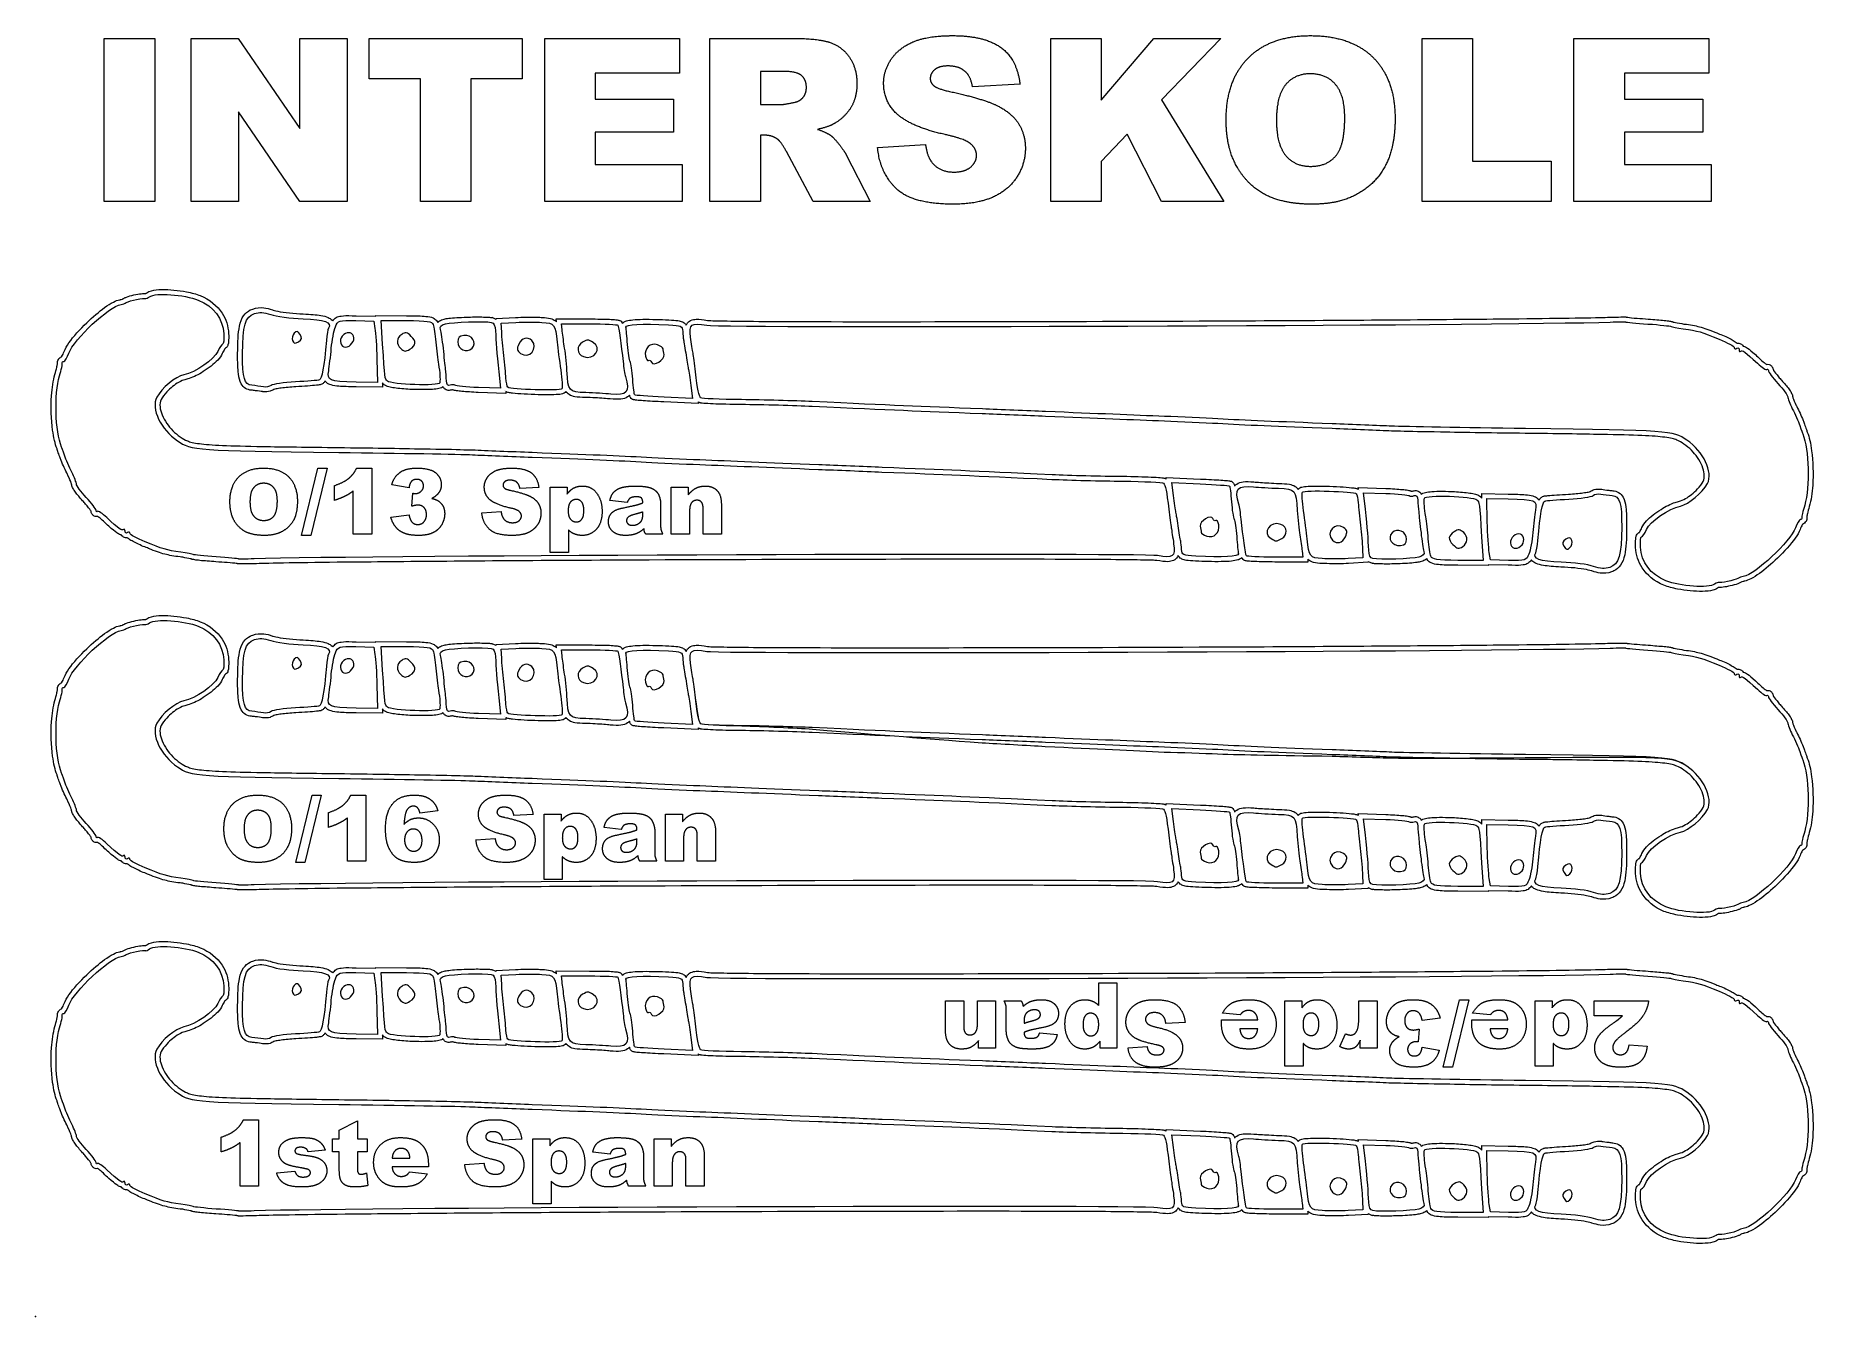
# Model space of a CAD drawing. Header units: millimetres. Extents: x 0 to 1091, y 0 to 786.
import ezdxf

# ---------------------------------------------------------------- set-up
doc = ezdxf.new("R2010")
doc.units = ezdxf.units.MM
doc.layers.get('0').update_dxf_attribs({"lineweight": 5})

msp = doc.modelspace()

# ---------------------------------------------------------------- linework, layer by layer
at = {"color": 1}
for p, q in [((42.2, 784), (73.2, 784)), ((42.2, 684), (42.2, 784)), ((73.2, 784), (73.2, 684)), ((95.5, 784), (124.4, 784)), ((95.5, 684), (95.5, 784)), ((124.4, 784), (162.1, 728.7)), ((162.1, 728.7), (162.1, 784)), ((162.1, 784), (191.2, 784)), ((191.2, 784), (191.2, 684)), ((204.7, 784), (298.6, 784)), ((204.7, 759.3), (204.7, 784)), ((298.6, 784), (298.6, 759.3)), ((312.5, 784), (395.3, 784)), ((312.5, 684), (312.5, 784)), ((395.3, 784), (395.3, 762.7)), ((413.9, 684), (413.9, 784)), ((413.9, 784), (465.4, 784)), ((623.2, 784), (654.1, 784)), ((623.2, 684), (623.2, 784)), ((654.1, 784), (654.1, 746.2)), ((654.1, 746.2), (686.4, 784)), ((686.4, 784), (727.5, 784)), ((727.5, 784), (691, 746.3)), ((851, 784), (881.9, 784)), ((851, 684), (851, 784)), ((881.9, 784), (881.9, 708.7)), ((944.1, 784), (1026.9, 784)), ((944.1, 684), (944.1, 784)), ((1026.9, 784), (1026.9, 762.7)), ((458.5, 763.8), (444.9, 763.8)), ((444.9, 763.8), (444.9, 743.5)), ((236.2, 759.3), (204.7, 759.3)), ((236.2, 684), (236.2, 759.3)), ((298.6, 759.3), (267.1, 759.3)), ((267.1, 759.3), (267.1, 684)), ((395.3, 762.7), (343.5, 762.7)), ((343.5, 762.7), (343.5, 746.8)), ((604.2, 755.9), (575.1, 754.2)), ((1026.9, 762.7), (975.1, 762.7)), ((975.1, 762.7), (975.1, 746.8)), ((343.5, 746.8), (391.6, 746.8)), ((391.6, 746.8), (391.6, 726.4)), ((444.9, 743.5), (458, 743.5)), ((691, 746.3), (729.2, 684)), ((975.1, 746.8), (1023.2, 746.8)), ((1023.2, 746.8), (1023.2, 726.4)), ((162.1, 684), (124.6, 738.9)), ((124.6, 738.9), (124.6, 684)), ((391.6, 726.4), (343.5, 726.4)), ((343.5, 726.4), (343.5, 706.7)), ((447.7, 724.6), (444.9, 724.6)), ((444.9, 724.6), (444.9, 684)), ((670, 725.2), (654.1, 708.4)), ((691.1, 684), (670, 725.2)), ((1023.2, 726.4), (975.1, 726.4)), ((975.1, 726.4), (975.1, 706.7)), ((477.3, 684), (460.8, 714.6)), ((497.3, 713), (512.3, 684)), ((516.8, 717.1), (546.2, 719)), ((343.5, 706.7), (396.8, 706.7)), ((396.8, 706.7), (396.8, 684)), ((654.1, 708.4), (654.1, 684)), ((881.9, 708.7), (930.1, 708.7)), ((930.1, 708.7), (930.1, 684)), ((975.1, 706.7), (1028.4, 706.7)), ((1028.4, 706.7), (1028.4, 684)), ((73.2, 684), (42.2, 684)), ((124.6, 684), (95.5, 684)), ((191.2, 684), (162.1, 684)), ((267.1, 684), (236.2, 684)), ((396.8, 684), (312.5, 684)), ((444.9, 684), (413.9, 684)), ((512.3, 684), (477.3, 684)), ((654.1, 684), (623.2, 684)), ((729.2, 684), (691.1, 684)), ((930.1, 684), (851, 684)), ((1028.4, 684), (944.1, 684)), ((196.7, 613.9), (208.9, 613.6)), ((208.9, 613.6), (208.9, 614)), ((208.9, 614), (227.6, 613.9)), ((282.7, 611.6), (280.2, 612.7)), ((282.7, 612.2), (294.6, 612.8)), ((282.7, 611.6), (282.7, 612.2)), ((319.7, 610.2), (319.6, 612)), ((319.6, 612), (339.9, 611.9)), ((196.6, 610.9), (207.6, 610.6)), ((207.6, 610.6), (208.3, 606)), ((212.1, 611), (227.6, 610.9)), ((213, 596.5), (212.1, 611)), ((285.8, 609.3), (294.8, 609.8)), ((286.1, 603.8), (285.8, 609.3)), ((322.8, 609), (339.9, 608.9)), ((323.2, 605.2), (322.8, 609)), ((209.5, 587.2), (209.9, 573)), ((284.3, 579.4), (285.4, 569.4)), ((209.9, 573), (196.7, 573.2)), ((212.9, 570), (196.7, 570.2)), ((212.9, 572.7), (212.9, 570)), ((285.4, 569.4), (271.8, 569.8)), ((402.2, 571.1), (403.2, 563.2)), ((288.7, 566.2), (271.7, 566.8)), ((288.6, 567.3), (288.7, 566.2)), ((406.7, 560), (385.6, 561)), ((403.2, 563.2), (385.7, 564)), ((406.6, 561), (406.7, 560)), ((163.3, 479.1), (173.3, 520.4)), ((179, 520.4), (168.9, 479.1)), ((173.3, 520.4), (179, 520.4)), ((197.1, 520.4), (206.3, 520.4)), ((206.3, 520.4), (206.3, 479.8)), ((693.8, 514.7), (714.9, 513.7)), ((693.9, 513.7), (693.8, 514.7)), ((183.4, 500.6), (183.4, 509.7)), ((195, 479.8), (195, 506.4)), ((229.2, 508.2), (218.6, 510.1)), ((231, 497), (231.6, 505)), ((308.9, 508.5), (297.3, 507.8)), ((315.8, 468.7), (315.8, 508.7)), ((315.8, 508.7), (326.2, 508.7)), ((326.2, 508.7), (326.2, 504.4)), ((390.2, 508.7), (400.6, 508.7)), ((390.2, 479.8), (390.2, 508.7)), ((400.6, 508.7), (400.6, 504)), ((697.3, 511.5), (714.8, 510.7)), ((698.3, 503.6), (697.3, 511.5)), ((811.9, 507.5), (811.8, 508.5)), ((811.8, 508.5), (828.8, 507.9)), ((815.1, 505.3), (828.7, 504.9)), ((816.2, 495.3), (815.1, 505.3)), ((887.6, 502), (887.6, 504.8)), ((887.6, 504.8), (903.8, 504.5)), ((218, 490.3), (229.2, 491.8)), ((273.9, 493), (285.7, 493.7)), ((363.1, 499.3), (352.5, 500.5)), ((372.7, 491.7), (372.7, 493.5)), ((383.6, 498.7), (383.6, 485.9)), ((401.4, 493.7), (401.4, 479.8)), ((409.7, 479.8), (409.7, 495.7)), ((420.9, 498.2), (420.9, 479.8)), ((890.7, 501.7), (903.8, 501.5)), ((891, 487.5), (890.7, 501.7)), ((327, 482.6), (327, 468.7)), ((168.9, 479.1), (163.3, 479.1)), ((206.3, 479.8), (195, 479.8)), ((385, 479.8), (374.6, 479.8)), ((401.4, 479.8), (390.2, 479.8)), ((420.9, 479.8), (409.7, 479.8)), ((777.3, 469.6), (777.7, 465.7)), ((814.4, 470.9), (814.7, 465.4)), ((887.5, 478.2), (888.4, 463.7)), ((327, 468.7), (315.8, 468.7)), ((777.7, 465.7), (760.6, 465.8)), ((780.9, 462.7), (760.6, 462.8)), ((780.8, 464.5), (780.9, 462.7)), ((814.7, 465.4), (805.7, 464.9)), ((817.8, 462.6), (805.9, 461.9)), ((817.8, 463.1), (817.8, 462.6)), ((817.8, 463.1), (820.3, 462)), ((888.4, 463.7), (872.9, 463.8)), ((891.6, 460.7), (872.9, 460.8)), ((903.8, 460.8), (891.6, 461.1)), ((891.6, 461.1), (891.6, 460.7)), ((893, 464.1), (892.2, 468.7)), ((903.9, 463.8), (893, 464.1)), ((196.6, 410.9), (207.6, 410.6)), ((196.7, 413.9), (208.9, 413.6)), ((207.6, 410.6), (208.3, 406)), ((208.9, 414), (227.6, 413.9)), ((208.9, 413.6), (208.9, 414)), ((212.1, 411), (227.6, 410.9)), ((213, 396.5), (212.1, 411)), ((282.7, 411.6), (280.2, 412.7)), ((282.7, 412.2), (294.6, 412.8)), ((282.7, 411.6), (282.7, 412.2)), ((285.8, 409.3), (294.8, 409.8)), ((286.1, 403.8), (285.8, 409.3)), ((319.7, 410.2), (319.6, 412)), ((319.6, 412), (339.9, 411.9)), ((322.8, 409), (339.9, 408.9)), ((323.2, 405.2), (322.8, 409)), ((209.5, 387.2), (209.9, 373)), ((209.9, 373), (196.7, 373.2)), ((212.9, 372.7), (212.9, 370)), ((284.3, 379.4), (285.4, 369.4)), ((402.2, 371.1), (403.2, 363.2)), ((212.9, 370), (196.7, 370.2)), ((288.7, 366.2), (271.7, 366.8)), ((285.4, 369.4), (271.8, 369.8)), ((288.6, 367.3), (288.7, 366.2)), ((406.7, 360), (385.6, 361)), ((403.2, 363.2), (385.7, 364)), ((406.6, 361), (406.7, 360)), ((159.7, 278.5), (169.7, 319.8)), ((175.3, 319.8), (165.3, 278.5)), ((169.7, 319.8), (175.3, 319.8)), ((193.5, 319.8), (202.7, 319.8)), ((202.7, 319.8), (202.7, 279.2)), ((179.7, 300), (179.7, 309.1)), ((191.4, 279.2), (191.4, 305.8)), ((246.9, 310.2), (235.9, 308.8)), ((305.3, 307.9), (293.6, 307.2)), ((312.1, 268.1), (312.1, 308.1)), ((312.1, 308.1), (322.5, 308.1)), ((322.5, 308.1), (322.5, 303.8)), ((386.6, 308.1), (397, 308.1)), ((386.6, 279.2), (386.6, 308.1)), ((397, 308.1), (397, 303.4)), ((693.9, 313.7), (693.8, 314.7)), ((693.8, 314.7), (714.9, 313.7)), ((698.3, 303.6), (697.3, 311.5)), ((697.3, 311.5), (714.8, 310.7)), ((811.8, 308.5), (828.8, 307.9)), ((811.9, 307.5), (811.8, 308.5)), ((359.5, 298.7), (348.9, 299.9)), ((380, 298.1), (380, 285.3)), ((406.1, 279.2), (406.1, 295.1)), ((417.3, 297.6), (417.3, 279.2)), ((816.2, 295.3), (815.1, 305.3)), ((815.1, 305.3), (828.7, 304.9)), ((887.6, 302), (887.6, 304.8)), ((887.6, 304.8), (903.8, 304.5)), ((891, 287.5), (890.7, 301.7)), ((890.7, 301.7), (903.8, 301.5)), ((270.3, 292.4), (282.1, 293.1)), ((369.1, 291.1), (369.1, 292.9)), ((397.7, 293.1), (397.7, 279.2)), ((165.3, 278.5), (159.7, 278.5)), ((202.7, 279.2), (191.4, 279.2)), ((323.3, 282), (323.3, 268.1)), ((381.3, 279.2), (370.9, 279.2)), ((397.7, 279.2), (386.6, 279.2)), ((417.3, 279.2), (406.1, 279.2)), ((887.5, 278.2), (888.4, 263.7)), ((323.3, 268.1), (312.1, 268.1)), ((777.7, 265.7), (760.6, 265.8)), ((780.9, 262.7), (760.6, 262.8)), ((777.3, 269.6), (777.7, 265.7)), ((780.8, 264.5), (780.9, 262.7)), ((814.7, 265.4), (805.7, 264.9)), ((817.8, 262.6), (805.9, 261.9)), ((814.4, 270.9), (814.7, 265.4)), ((817.8, 263.1), (820.3, 262)), ((817.8, 263.1), (817.8, 262.6)), ((888.4, 263.7), (872.9, 263.8)), ((893, 264.1), (892.2, 268.7)), ((903.9, 263.8), (893, 264.1)), ((891.6, 260.7), (872.9, 260.8)), ((903.8, 260.8), (891.6, 261.1)), ((891.6, 261.1), (891.6, 260.7)), ((196.6, 210.9), (207.6, 210.6)), ((196.7, 213.9), (208.9, 213.6)), ((207.6, 210.6), (208.3, 206)), ((208.9, 214), (227.6, 213.9)), ((208.9, 213.6), (208.9, 214)), ((212.1, 211), (227.6, 210.9)), ((213, 196.5), (212.1, 211)), ((282.7, 211.6), (280.2, 212.7)), ((282.7, 212.2), (294.6, 212.8)), ((282.7, 211.6), (282.7, 212.2)), ((285.8, 209.3), (294.8, 209.8)), ((286.1, 203.8), (285.8, 209.3)), ((319.6, 212), (339.9, 211.9)), ((319.7, 210.2), (319.6, 212)), ((322.8, 209), (339.9, 208.9)), ((323.2, 205.2), (322.8, 209)), ((652.5, 190.8), (652.5, 204.6)), ((652.5, 204.6), (663.7, 204.6)), ((663.7, 204.6), (663.7, 164.6)), ((209.5, 187.2), (209.9, 173)), ((558.5, 175.2), (558.5, 193.6)), ((558.5, 193.6), (569.7, 193.6)), ((569.7, 193.6), (569.7, 177.7)), ((578.1, 179.7), (578.1, 193.6)), ((578.1, 193.6), (589.2, 193.6)), ((589.2, 193.6), (589.2, 164.6)), ((594.5, 193.6), (604.9, 193.6)), ((595.8, 174.6), (595.8, 187.4)), ((739.4, 185.1), (728.5, 186.1)), ((766.8, 153.6), (766.8, 193.6)), ((766.8, 193.6), (777.2, 193.6)), ((777.2, 193.6), (777.2, 189.3)), ((812.2, 183.9), (812.2, 193.6)), ((812.2, 193.6), (823.4, 193.6)), ((823.4, 193.6), (823.4, 164.6)), ((863.9, 152.9), (874, 194.3)), ((879.6, 194.3), (869.6, 152.9)), ((874, 194.3), (879.6, 194.3)), ((892.9, 185.1), (882, 186.1)), ((920.3, 153.6), (920.3, 193.6)), ((920.3, 193.6), (930.7, 193.6)), ((930.7, 193.6), (930.7, 189.3)), ((956.6, 193.6), (990, 193.6)), ((956.6, 184.5), (956.6, 193.6)), ((284.3, 179.4), (285.4, 169.4)), ((606.7, 181.6), (606.7, 179.8)), ((705.5, 180.4), (693.7, 179.6)), ((727.8, 181.9), (750.1, 181.9)), ((727.8, 180.6), (727.8, 181.9)), ((750.1, 176.5), (739.1, 176.5)), ((849.2, 176.3), (848.6, 168.4)), ((862.1, 183), (851, 181.6)), ((881.4, 181.9), (903.6, 181.9)), ((881.4, 180.6), (881.4, 181.9)), ((903.6, 176.5), (892.7, 176.5)), ((974, 184.5), (956.6, 184.5)), ((209.9, 173), (196.7, 173.2)), ((212.9, 170), (196.7, 170.2)), ((212.9, 172.7), (212.9, 170)), ((288.7, 166.2), (271.7, 166.8)), ((285.4, 169.4), (271.8, 169.8)), ((288.6, 167.3), (288.7, 166.2)), ((403.2, 163.2), (385.7, 164)), ((402.2, 171.1), (403.2, 163.2)), ((578.8, 164.6), (578.8, 169.3)), ((589.2, 164.6), (578.8, 164.6)), ((616.3, 174), (627, 172.9)), ((653.3, 164.6), (653.3, 168.9)), ((663.7, 164.6), (653.3, 164.6)), ((670.5, 164.8), (682.2, 165.5)), ((778, 167.5), (778, 153.6)), ((800.5, 165.5), (804, 173.4)), ((813, 164.6), (813, 169.4)), ((823.4, 164.6), (813, 164.6)), ((851, 165.2), (861.5, 163.3)), ((931.5, 167.5), (931.5, 153.6)), ((978, 166.6), (989.1, 165.7)), ((406.7, 160), (385.6, 161)), ((406.6, 161), (406.7, 160)), ((778, 153.6), (766.8, 153.6)), ((869.6, 152.9), (863.9, 152.9)), ((931.5, 153.6), (920.3, 153.6)), ((127.6, 120.7), (136.8, 120.7)), ((136.8, 120.7), (136.8, 80)), ((186.4, 114.3), (197.5, 120)), ((197.5, 120), (197.5, 109)), ((113.9, 100.9), (113.9, 110)), ((186.4, 109), (186.4, 114.3)), ((693.9, 113.7), (693.8, 114.7)), ((693.8, 114.7), (714.9, 113.7)), ((698.3, 103.6), (697.3, 111.5)), ((697.3, 111.5), (714.8, 110.7)), ((125.6, 80), (125.6, 106.7)), ((177.8, 101.9), (167.3, 100.9)), ((182.3, 100.9), (182.3, 109)), ((182.3, 109), (186.4, 109)), ((186.4, 100.9), (182.3, 100.9)), ((186.4, 90.7), (186.4, 100.9)), ((197.5, 109), (203.6, 109)), ((203.6, 100.9), (197.5, 100.9)), ((197.5, 100.9), (197.5, 90.6)), ((203.6, 109), (203.6, 100.9)), ((298.4, 108.8), (286.7, 108.1)), ((305.2, 69), (305.2, 109)), ((305.2, 109), (315.6, 109)), ((315.6, 109), (315.6, 104.7)), ((352.6, 99.6), (342, 100.8)), ((373.1, 99), (373.1, 86.2)), ((379.7, 109), (390.1, 109)), ((379.7, 80), (379.7, 109)), ((390.1, 109), (390.1, 104.3)), ((410.4, 98.5), (410.4, 80)), ((811.8, 108.5), (828.8, 107.9)), ((811.9, 107.5), (811.8, 108.5)), ((815.1, 105.3), (828.7, 104.9)), ((816.2, 95.3), (815.1, 105.3)), ((887.6, 104.8), (903.8, 104.5)), ((887.6, 102), (887.6, 104.8)), ((891, 87.5), (890.7, 101.7)), ((890.7, 101.7), (903.8, 101.5)), ((148, 88.1), (159.1, 89.1)), ((203.2, 88), (204, 80.3)), ((241.1, 91.8), (218.8, 91.8)), ((218.9, 97.1), (229.8, 97.1)), ((229.5, 88.6), (240.5, 87.5)), ((241.1, 93), (241.1, 91.8)), ((263.4, 93.3), (275.2, 94)), ((362.2, 92), (362.2, 93.8)), ((390.8, 94), (390.8, 80)), ((399.2, 80), (399.2, 96)), ((136.8, 80), (125.6, 80)), ((316.5, 82.9), (316.5, 69)), ((374.5, 80), (364, 80)), ((390.8, 80), (379.7, 80)), ((410.4, 80), (399.2, 80)), ((887.5, 78.2), (888.4, 63.7)), ((316.5, 69), (305.2, 69)), ((777.7, 65.7), (760.6, 65.8)), ((777.3, 69.6), (777.7, 65.7)), ((814.4, 70.9), (814.7, 65.4)), ((893, 64.1), (892.2, 68.7)), ((780.9, 62.7), (760.6, 62.8)), ((780.8, 64.5), (780.9, 62.7)), ((814.7, 65.4), (805.7, 64.9)), ((817.8, 62.6), (805.9, 61.9)), ((817.8, 63.1), (820.3, 62)), ((817.8, 63.1), (817.8, 62.6)), ((888.4, 63.7), (872.9, 63.8)), ((891.6, 60.7), (872.9, 60.8)), ((891.6, 61.1), (891.6, 60.7)), ((903.8, 60.8), (891.6, 61.1)), ((903.9, 63.8), (893, 64.1))]:
    msp.add_line(p, q, dxfattribs=at)
for centre, start, end in [((357.4, 608.1), 30.7727, 30.7747), ((289.9, 570), 225.0014, 225.0016), ((323, 569), 328.2835, 328.2837), ((777.5, 505.7), 148.2835, 148.2837), ((810.6, 504.7), 45.0014, 45.0016), ((743.1, 466.6), 210.7727, 210.7747), ((357.4, 408.1), 30.7727, 30.7747), ((289.9, 370), 225.0014, 225.0016), ((323, 369), 328.2835, 328.2837), ((777.5, 305.7), 148.2835, 148.2837), ((810.6, 304.7), 45.0014, 45.0016), ((743.1, 266.6), 210.7727, 210.7747), ((357.4, 208.1), 30.7727, 30.7747), ((289.9, 170), 225.0014, 225.0016), ((323, 169), 328.2835, 328.2837), ((777.5, 105.7), 148.2835, 148.2837), ((810.6, 104.7), 45.0014, 45.0016), ((743.1, 66.6), 210.7727, 210.7747)]:
    msp.add_arc(centre, 3, start, end, dxfattribs=at)
for points, degree in [([(538.4, 781.8), (547.4, 785.7), (563, 785.7)], 2), ([(563, 785.7), (582.2, 785.7), (592.2, 778.6)], 2), ([(744.4, 772.1), (758, 785.7), (782.4, 785.7)], 2), ([(782.4, 785.7), (807.4, 785.7), (820.9, 772.3)], 2), ([(465.4, 784), (479.7, 784), (487.3, 781.6)], 2), ([(487.3, 781.6), (494.9, 779.1), (499.5, 772.5)], 2), ([(525, 771), (529.5, 777.9), (538.4, 781.8)], 2), ([(592.2, 778.6), (602.3, 771.5), (604.2, 755.9)], 2), ([(470, 761.3), (467, 763.8), (458.5, 763.8)], 2), ([(499.5, 772.5), (504.1, 765.8), (504.1, 756.3)], 2), ([(520.5, 756.5), (520.5, 764.2), (525, 771)], 2), ([(551.8, 764.8), (549.1, 762.5), (549.1, 759.3)], 2), ([(559.9, 767.1), (554.6, 767.1), (551.8, 764.8)], 2), ([(570.2, 764), (566.5, 767.1), (559.9, 767.1)], 2), ([(575.1, 754.2), (573.9, 761), (570.2, 764)], 2), ([(730.7, 734), (730.7, 758.5), (744.4, 772.1)], 2), ([(820.9, 772.3), (834.4, 758.9), (834.4, 734.8)], 2), ([(473.1, 753.8), (473.1, 758.7), (470, 761.3)], 2), ([(471.2, 748), (473.1, 750.5), (473.1, 753.8)], 2), ([(504.1, 756.3), (504.1, 747.9), (500.6, 741.9)], 2), ([(529.2, 737.2), (520.5, 744.7), (520.5, 756.5)], 2), ([(549.1, 759.3), (549.1, 756.9), (551.3, 755)], 2), ([(551.3, 755), (553.5, 753), (561.7, 751.3)], 2), ([(767.3, 755.7), (761.6, 749.1), (761.6, 733.8)], 2), ([(782.3, 762.3), (773, 762.3), (767.3, 755.7)], 2), ([(797.8, 755.8), (792.1, 762.3), (782.3, 762.3)], 2), ([(803.5, 735.2), (803.5, 749.3), (797.8, 755.8)], 2), ([(458, 743.5), (460.1, 743.5), (466.1, 744.9)], 2), ([(466.1, 744.9), (469.2, 745.5), (471.2, 748)], 2), ([(561.7, 751.3), (582, 746.9), (590.7, 742.5)], 2), ([(590.7, 742.5), (599.5, 738), (603.5, 731.4)], 2), ([(490.8, 732.1), (486.9, 729.7), (480, 728.2)], 2), ([(500.6, 741.9), (497, 735.9), (490.8, 732.1)], 2), ([(558.2, 725), (537.9, 729.6), (529.2, 737.2)], 2), ([(603.5, 731.4), (607.5, 724.8), (607.5, 716.6)], 2), ([(737.6, 704.8), (730.7, 716.4), (730.7, 734)], 2), ([(761.6, 733.8), (761.6, 718.7), (767.3, 712.1)], 2), ([(798, 711.9), (803.5, 718.4), (803.5, 735.2)], 2), ([(834.4, 734.8), (834.4, 717.3), (828.5, 706)], 2), ([(455.2, 722.3), (451.9, 724.6), (447.7, 724.6)], 2), ([(460.8, 714.6), (457.7, 720.5), (455.2, 722.3)], 2), ([(480, 728.2), (485.5, 726.3), (488, 724.5)], 2), ([(488, 724.5), (489.7, 723.3), (493, 719.2)], 2), ([(574.1, 719.2), (570.7, 722.3), (558.2, 725)], 2), ([(493, 719.2), (496.2, 715.2), (497.3, 713)], 2), ([(527.9, 692.2), (518.1, 702), (516.8, 717.1)], 2), ([(546.2, 719), (547.1, 711.8), (550.1, 708)], 2), ([(573.9, 705.1), (577.5, 708.2), (577.5, 712.3)], 2), ([(577.5, 712.3), (577.5, 716.2), (574.1, 719.2)], 2), ([(607.5, 716.6), (607.5, 707), (602.2, 698.8)], 2), ([(767.3, 712.1), (772.9, 705.5), (782.6, 705.5)], 2), ([(782.6, 705.5), (792.5, 705.5), (798, 711.9)], 2), ([(550.1, 708), (554.8, 702), (563.7, 702)], 2), ([(563.7, 702), (570.3, 702), (573.9, 705.1)], 2), ([(602.2, 698.8), (596.8, 690.7), (587.3, 686.5)], 2), ([(755.6, 687.7), (744.5, 693.1), (737.6, 704.8)], 2), ([(828.5, 706), (822.6, 694.8), (811.4, 688.6)], 2), ([(563.2, 682.3), (537.7, 682.3), (527.9, 692.2)], 2), ([(783.6, 682.3), (766.7, 682.3), (755.6, 687.7)], 2), ([(811.4, 688.6), (800.3, 682.3), (783.6, 682.3)], 2), ([(587.3, 686.5), (577.7, 682.3), (563.2, 682.3)], 2), ([(52.5, 620.8), (53.4, 620.9), (54.9, 621.5), (55.7, 622)], 3), ([(55.7, 622), (57.7, 623.2), (66.7, 625.1), (67.4, 624.4)], 3), ([(67.4, 624.4), (67.7, 624.2), (68.9, 624.7), (70, 625.5)], 3), ([(70, 625.5), (73.6, 628.2), (91.2, 626.9), (99.9, 623.4)], 3), ([(99.9, 623.4), (109.5, 619.5), (114.9, 612.2), (115.5, 602.7)], 3), ([(20.4, 590.9), (23.4, 599.4), (45.2, 619.7), (52.5, 620.8)], 3), ([(127, 590.5), (127.1, 607.9), (128.7, 613.2), (134.3, 615.2)], 3), ([(134.3, 615.2), (137.3, 616.2), (140.2, 616.1), (144.3, 614.6)], 3), ([(144.3, 614.6), (147.6, 613.4), (156.5, 612.3), (164.2, 612)], 3), ([(164.2, 612), (177.5, 611.5), (182.1, 609.8), (179.8, 606.2)], 3), ([(184, 607), (185.6, 611), (185.9, 611.1), (196.6, 610.9)], 3), ([(115.5, 602.7), (115.7, 599.2), (115.4, 596.4), (114.8, 596.4)], 3), ([(158.8, 603.1), (157.7, 602), (157.2, 600), (157.7, 598.7)], 3), ([(162.4, 602.3), (161, 604.5), (160.4, 604.7), (158.8, 603.1)], 3), ([(161.4, 597.9), (163.5, 599.3), (163.7, 600.2), (162.4, 602.3)], 3), ([(179.8, 606.2), (179.4, 605.6), (178.8, 602.2), (178.5, 598.7)], 3), ([(181.5, 593.9), (182, 598.8), (183.1, 604.7), (184, 607)], 3), ([(188.2, 601.4), (186.1, 598.7), (187.3, 594.6), (190.2, 594.6)], 3), ([(195.2, 601.3), (194.1, 604.2), (190.6, 604.2), (188.2, 601.4)], 3), ([(190.2, 594.6), (193.2, 594.6), (196.2, 598.7), (195.2, 601.3)], 3), ([(208.3, 606), (208.8, 603.4), (209.3, 595), (209.5, 587.2)], 3), ([(224.7, 602.4), (221.5, 600.3), (221.2, 596.4), (224, 593.9)], 3), ([(230.6, 601.2), (228, 603.8), (227, 604), (224.7, 602.4)], 3), ([(227.6, 610.9), (240.5, 610.9), (243.3, 610.4), (244.1, 608.4)], 3), ([(229.8, 593.4), (233.6, 595.7), (233.8, 598.1), (230.6, 601.2)], 3), ([(244.1, 608.4), (244.6, 607.1), (245.3, 602.3), (245.7, 597.7)], 3), ([(248.5, 605.4), (247.9, 607.2), (248.8, 608.2), (251.6, 608.9)], 3), ([(250.3, 593.9), (249.7, 598.8), (248.9, 604), (248.5, 605.4)], 3), ([(251.6, 608.9), (255.7, 610), (275.6, 610.6), (279.7, 609.8)], 3), ([(262.8, 601.8), (260, 601.4), (259.1, 600.5), (259.1, 597.8)], 3), ([(267.9, 594), (271.2, 597.3), (267.8, 602.3), (262.8, 601.8)], 3), ([(279.7, 609.8), (281.3, 609.5), (282.2, 607.7), (282.3, 604.6)], 3), ([(282.3, 604.6), (282.5, 598.1), (283.1, 591.2), (284.3, 579.4)], 3), ([(287.3, 589.4), (286.8, 594.3), (286.2, 600.8), (286.1, 603.8)], 3), ([(294.8, 609.8), (299.7, 610.1), (306.9, 610.1), (310.8, 609.8)], 3), ([(304.5, 598.6), (301.8, 601.2), (298.4, 600.3), (296.6, 596.5)], 3), ([(310.8, 609.8), (318.5, 609.3), (318.9, 608.8), (320.1, 597.6)], 3), ([(324.5, 595.3), (324, 598.6), (323.4, 603.1), (323.2, 605.2)], 3), ([(339.9, 608.9), (349.3, 608.9), (357.2, 608.5), (357.4, 608.1)], 3), ([(357.4, 608.1), (357.9, 607.2), (359.5, 595.9), (360.6, 585.7)], 3), ([(360, 609.6), (360.1, 609.5), (360.2, 609.3), (360.2, 609.2)], 3), ([(362.3, 606.8), (361.9, 608.6), (372.1, 609.2), (388.4, 608.3)], 3), ([(363.3, 596.2), (363, 601.1), (362.5, 605.8), (362.3, 606.8)], 3), ([(388.4, 608.3), (396.3, 607.9), (397, 607.6), (397.2, 604.2)], 3), ([(397.2, 604.2), (397.3, 602.2), (397.5, 600.1), (397.6, 599.5)], 3), ([(402, 600.8), (401, 608.7), (402.3, 609.7), (411.9, 608)], 3), ([(403.5, 590.9), (403.2, 592.5), (402.5, 597), (402, 600.8)], 3), ([(411.9, 608), (422.5, 606.2), (905.5, 607.9), (966.3, 610)], 3), ([(966.3, 610), (971.5, 610.1), (975.9, 610.2), (976, 610)], 3), ([(976, 610), (976.1, 609.9), (982.2, 609.3), (989.6, 608.8)], 3), ([(989.6, 608.8), (996.9, 608.3), (1003.3, 607.6), (1003.8, 607.3)], 3), ([(1003.8, 607.3), (1004.2, 607), (1007.6, 606.4), (1011.3, 605.9)], 3), ([(1011.3, 605.9), (1020.3, 604.6), (1022.5, 604), (1033.3, 599.5)], 3), ([(17.4, 585.9), (18, 585.9), (19.4, 588.2), (20.4, 590.9)], 3), ([(111.9, 592), (109.7, 587), (98, 579), (91, 577.6)], 3), ([(114.8, 596.4), (114.3, 596.4), (113, 594.4), (111.9, 592)], 3), ([(132.8, 571.2), (128.1, 571.6), (127, 575.4), (127, 590.5)], 3), ([(157.7, 598.7), (158.5, 596.8), (159.2, 596.6), (161.4, 597.9)], 3), ([(178.5, 598.7), (177.1, 582.4), (175.7, 574.9), (174.2, 574.5)], 3), ([(179.9, 580.1), (180.3, 582.8), (181.1, 589), (181.5, 593.9)], 3), ([(215.9, 573.8), (214.3, 575.4), (214.4, 575.1), (213, 596.5)], 3), ([(224, 593.9), (226.3, 591.8), (227.2, 591.7), (229.8, 593.4)], 3), ([(245.7, 597.7), (246.1, 593.1), (246.8, 587.1), (247.3, 584.2)], 3), ([(251.6, 581.2), (251.4, 583.3), (250.8, 589), (250.3, 593.9)], 3), ([(259.1, 597.8), (259.1, 593.2), (264.7, 590.8), (267.9, 594)], 3), ([(288.7, 575.7), (288.5, 578.3), (287.9, 584.5), (287.3, 589.4)], 3), ([(296.6, 596.5), (295.2, 593.4), (295.4, 592.5), (297.7, 590.8)], 3), ([(297.7, 590.8), (302.9, 587), (309, 594), (304.5, 598.6)], 3), ([(320.1, 597.6), (320.5, 593.9), (321.5, 586.3), (322.3, 580.6)], 3), ([(326.1, 580.4), (325.8, 585.3), (325.1, 592), (324.5, 595.3)], 3), ([(335.7, 597.6), (331.8, 595.5), (332.1, 590.4), (336.2, 588.8)], 3), ([(342.2, 597.5), (338.9, 599.4), (339.2, 599.4), (335.7, 597.6)], 3), ([(336.2, 588.8), (342.8, 586.4), (348.1, 594), (342.2, 597.5)], 3), ([(364.9, 585.7), (364.4, 586.6), (363.7, 591.3), (363.3, 596.2)], 3), ([(381.7, 596), (377.4, 597.6), (373.4, 593.8), (374.3, 589.1)], 3), ([(378, 585.3), (378.9, 582.4), (386.4, 586.9), (385.7, 590)], 3), ([(385.2, 593.6), (385.1, 594.2), (383.5, 595.3), (381.7, 596)], 3), ([(385.7, 590), (385.5, 591.3), (385.2, 592.9), (385.2, 593.6)], 3), ([(397.6, 599.5), (397.7, 598.9), (398.4, 595.1), (399, 591.1)], 3), ([(399, 591.1), (399.7, 587.2), (400.4, 582.8), (400.6, 581.5)], 3), ([(405.1, 579.5), (404.5, 584.1), (403.8, 589.3), (403.5, 590.9)], 3), ([(1033.3, 599.5), (1038.4, 597.4), (1042.6, 595.1), (1042.6, 594.3)], 3), ([(1042.6, 594.3), (1042.6, 593.6), (1043.3, 593.4), (1044.1, 593.9)], 3), ([(1044.1, 593.9), (1044.9, 594.4), (1045.6, 594), (1045.6, 593)], 3), ([(1045.6, 593), (1045.6, 592), (1046, 591.6), (1046.5, 592.1)], 3), ([(1046.5, 592.1), (1047.5, 593.1), (1049.3, 591.7), (1056.8, 584.7)], 3), ([(14.7, 577), (15.8, 580.7), (16.6, 584.2), (16.4, 584.8)], 3), ([(16.4, 584.8), (16.3, 585.4), (16.7, 585.9), (17.4, 585.9)], 3), ([(196.7, 573.2), (179.9, 573.6), (178.9, 574), (179.9, 580.1)], 3), ([(247.3, 584.2), (248.2, 578.7), (248.4, 575.6), (248.1, 572.7)], 3), ([(252.2, 574), (252.1, 575.9), (251.9, 579.2), (251.6, 581.2)], 3), ([(322.3, 580.6), (323.1, 574.9), (323.4, 569.7), (323, 569)], 3), ([(337.7, 566.7), (327.1, 567.1), (326.9, 567.3), (326.1, 580.4)], 3), ([(360.6, 585.7), (361, 582), (361.6, 577.9), (362, 576.5)], 3), ([(366.5, 574.9), (366.2, 580), (365.5, 584.8), (364.9, 585.7)], 3), ([(374.3, 589.1), (374.7, 587.2), (375.5, 586.1), (376.1, 586.5)], 3), ([(376.1, 586.5), (376.8, 586.9), (377.6, 586.4), (378, 585.3)], 3), ([(400.6, 581.5), (400.9, 580.1), (401.6, 575.4), (402.2, 571.1)], 3), ([(408.2, 563.5), (407.1, 564.6), (406.3, 568.6), (405.1, 579.5)], 3), ([(1056.8, 584.7), (1059.5, 582.1), (1062.1, 580.4), (1062.6, 580.9)], 3), ([(1062.6, 580.9), (1063.1, 581.3), (1063.5, 581), (1063.5, 580.2)], 3), ([(1063.5, 580.2), (1063.5, 579.4), (1066.1, 575.8), (1069.4, 572.3)], 3), ([(15.9, 533.3), (12, 543), (11.4, 565.6), (14.7, 577)], 3), ([(91, 577.6), (85.9, 576.5), (77.4, 569.5), (74.4, 563.9)], 3), ([(139.8, 570.2), (138.1, 570.5), (135, 571), (132.8, 571.2)], 3), ([(144.6, 571.1), (143.6, 570.3), (141.4, 569.9), (139.8, 570.2)], 3), ([(159.5, 573.3), (152.4, 572.9), (145.6, 572), (144.6, 571.1)], 3), ([(174.2, 574.5), (173.3, 574.2), (166.7, 573.7), (159.5, 573.3)], 3), ([(248.1, 572.7), (247.8, 570.6), (218.2, 571.6), (215.9, 573.8)], 3), ([(254.4, 571.3), (253, 570.7), (252.3, 571.6), (252.2, 574)], 3), ([(257.4, 571.2), (256.9, 571.7), (255.6, 571.7), (254.4, 571.3)], 3), ([(271.8, 569.8), (264.4, 570.1), (257.9, 570.7), (257.4, 571.2)], 3), ([(289.9, 570), (289.4, 570.5), (288.9, 573), (288.7, 575.7)], 3), ([(323, 569), (322.2, 567.6), (291.3, 568.6), (289.9, 570)], 3), ([(362, 576.5), (365, 567.1), (363, 564.8), (353, 565.8)], 3), ([(367.7, 565.3), (367.4, 565.5), (366.9, 569.9), (366.5, 574.9)], 3), ([(1069.4, 572.3), (1072.7, 568.7), (1075.4, 565.1), (1075.4, 564.1)], 3), ([(74.4, 563.9), (70.8, 556.8), (76.8, 544.1), (87.1, 537.1)], 3), ([(353, 565.8), (349.7, 566.1), (342.8, 566.5), (337.7, 566.7)], 3), ([(385.7, 564), (376.1, 564.4), (368, 565), (367.7, 565.3)], 3), ([(433.3, 562.4), (420, 562.5), (408.7, 563), (408.2, 563.5)], 3), ([(476.6, 558.2), (466, 558.7), (446.4, 559.2), (433.2, 559.4)], 3), ([(476.7, 561.2), (466.1, 561.7), (446.5, 562.2), (433.3, 562.4)], 3), ([(581, 553.7), (540.2, 555.3), (527.6, 555.8), (476.6, 558.2)], 3), ([(581.1, 556.7), (540.3, 558.3), (527.8, 558.8), (476.7, 561.2)], 3), ([(619.9, 555.1), (609.2, 555.5), (591.8, 556.3), (581.1, 556.7)], 3), ([(1075.4, 564.1), (1075.4, 563.2), (1076.7, 559.9), (1078.2, 556.8)], 3), ([(1078.2, 556.8), (1079.8, 553.7), (1081.9, 549.1), (1082.8, 546.5)], 3), ([(619.8, 552.1), (609.1, 552.6), (591.7, 553.3), (581, 553.7)], 3), ([(692.8, 549.2), (673.9, 549.9), (651.5, 550.8), (619.8, 552.1)], 3), ([(692.9, 552.1), (674, 552.9), (651.6, 553.8), (619.9, 555.1)], 3), ([(725.6, 547.7), (717.4, 548.1), (702.6, 548.8), (692.8, 549.2)], 3), ([(725.7, 550.6), (717.5, 551.1), (702.8, 551.8), (692.9, 552.1)], 3), ([(795.7, 544.6), (761.6, 545.9), (742, 546.7), (725.6, 547.7)], 3), ([(795.8, 547.6), (761.7, 548.9), (742.1, 549.7), (725.7, 550.6)], 3), ([(832.3, 546.1), (824.6, 546.5), (808.1, 547.1), (795.8, 547.6)], 3), ([(914.4, 544.7), (877, 545.2), (840.1, 545.8), (832.3, 546.1)], 3), ([(1082.8, 546.5), (1083.7, 543.8), (1084.5, 541.6), (1084.6, 541.4)], 3), ([(87.1, 537.1), (95.7, 531.3), (98, 531.1), (186.2, 530)], 3), ([(832.2, 543.1), (824.4, 543.5), (808, 544.1), (795.7, 544.6)], 3), ([(1013.4, 537.6), (1004.8, 543.4), (1002.5, 543.6), (914.4, 544.7)], 3), ([(1026.1, 510.9), (1029.7, 517.9), (1023.7, 530.6), (1013.4, 537.6)], 3), ([(1084.6, 541.4), (1088.5, 531.7), (1089.1, 509.1), (1085.8, 497.7)], 3), ([(17.7, 528.3), (16.8, 530.9), (16, 533.2), (15.9, 533.3)], 3), ([(22.3, 517.9), (20.7, 521), (18.6, 525.6), (17.7, 528.3)], 3), ([(186.2, 530), (223.5, 529.6), (260.4, 528.9), (268.2, 528.6)], 3), ([(268.2, 528.6), (276, 528.2), (292.4, 527.6), (304.7, 527.1)], 3), ([(268.3, 531.6), (276.1, 531.2), (292.5, 530.6), (304.8, 530.1)], 3), ([(304.7, 527.1), (338.8, 525.8), (358.4, 525), (374.8, 524.1)], 3), ([(304.8, 530.1), (338.9, 528.8), (358.5, 528), (374.9, 527.1)], 3), ([(374.8, 524.1), (383, 523.6), (397.7, 522.9), (407.6, 522.6)], 3), ([(374.9, 527.1), (383.1, 526.6), (397.9, 525.9), (407.7, 525.6)], 3), ([(407.7, 525.6), (426.7, 524.8), (449, 523.9), (480.8, 522.6)], 3), ([(25.1, 510.6), (25.1, 511.5), (23.8, 514.8), (22.3, 517.9)], 3), ([(119.3, 499.7), (119.3, 509.5), (124.7, 515)], 2), ([(124.7, 515), (130.2, 520.4), (139.9, 520.4)], 2), ([(139.9, 520.4), (149.9, 520.4), (155.3, 515.1)], 2), ([(155.3, 515.1), (160.7, 509.7), (160.7, 500.1)], 2), ([(183.4, 509.7), (189, 511.5), (192.2, 514.1)], 2), ([(192.2, 514.1), (195.3, 516.7), (197.1, 520.4)], 2), ([(218.6, 510.1), (220, 515.1), (223.7, 517.8)], 2), ([(223.7, 517.8), (227.4, 520.4), (234.2, 520.4)], 2), ([(234, 513.5), (232, 513.5), (230.8, 512.3)], 2), ([(237, 512.4), (235.9, 513.5), (234, 513.5)], 2), ([(234.2, 520.4), (242.1, 520.4), (245.6, 517.5)], 2), ([(245.6, 517.5), (249, 514.6), (249, 510.2)], 2), ([(275.4, 508.7), (275.4, 511.8), (277.2, 514.6)], 2), ([(277.2, 514.6), (279, 517.3), (282.6, 518.9)], 2), ([(282.6, 518.9), (286.2, 520.4), (292.4, 520.4)], 2), ([(291.2, 513), (289, 513), (288, 512.1)], 2), ([(295.3, 511.8), (293.8, 513), (291.2, 513)], 2), ([(292.4, 520.4), (300.1, 520.4), (304.1, 517.6)], 2), ([(304.1, 517.6), (308.1, 514.7), (308.9, 508.5)], 2), ([(407.6, 522.6), (426.5, 521.8), (448.9, 520.9), (480.6, 519.6)], 3), ([(480.6, 519.6), (491.3, 519.2), (508.7, 518.5), (519.4, 518)], 3), ([(480.8, 522.6), (491.4, 522.2), (508.9, 521.5), (519.5, 521)], 3), ([(519.4, 518), (560.2, 516.4), (572.7, 515.9), (623.8, 513.5)], 3), ([(519.5, 521), (560.3, 519.4), (572.9, 518.9), (623.9, 516.5)], 3), ([(623.8, 513.5), (634.4, 513), (654, 512.5), (667.3, 512.4)], 3), ([(623.9, 516.5), (634.5, 516), (654.1, 515.5), (667.3, 515.4)], 3), ([(31.1, 502.4), (27.8, 506), (25.1, 509.7), (25.1, 510.6)], 3), ([(37.1, 494.5), (37.1, 495.3), (34.4, 498.9), (31.1, 502.4)], 3), ([(133.9, 508.4), (131.6, 505.8), (131.6, 499.7)], 2), ([(139.9, 511.1), (136.2, 511.1), (133.9, 508.4)], 2), ([(146.1, 508.5), (143.8, 511.1), (139.9, 511.1)], 2), ([(148.4, 500.2), (148.4, 505.9), (146.1, 508.5)], 2), ([(189.8, 503.1), (187.2, 501.8), (183.4, 500.6)], 2), ([(195, 506.4), (192.3, 504.3), (189.8, 503.1)], 2), ([(230.8, 512.3), (229.6, 511.2), (229.2, 508.2)], 2), ([(231.6, 505), (232.5, 504.8), (233, 504.8)], 2), ([(233, 504.8), (235.2, 504.8), (236.6, 506.2)], 2), ([(236.6, 506.2), (238.1, 507.6), (238.1, 509.5)], 2), ([(238.1, 509.5), (238.1, 511.3), (237, 512.4)], 2), ([(247.6, 505.5), (246.2, 503.4), (243.3, 501.8)], 2), ([(249, 510.2), (249, 507.6), (247.6, 505.5)], 2), ([(278.9, 501), (275.4, 504), (275.4, 508.7)], 2), ([(288, 512.1), (286.9, 511.2), (286.9, 509.8)], 2), ([(286.9, 509.8), (286.9, 508.9), (287.8, 508.1)], 2), ([(287.8, 508.1), (288.6, 507.3), (291.9, 506.7)], 2), ([(291.9, 506.7), (300, 504.9), (303.5, 503.1)], 2), ([(297.3, 507.8), (296.8, 510.5), (295.3, 511.8)], 2), ([(303.5, 503.1), (307, 501.3), (308.6, 498.7)], 2), ([(326.2, 504.4), (328.3, 507.1), (330.1, 508.1)], 2), ([(330.1, 508.1), (332.5, 509.4), (335.5, 509.4)], 2), ([(335.5, 509.4), (341.3, 509.4), (344.5, 504.9)], 2), ([(344.5, 504.9), (347.7, 500.5), (347.7, 493.9)], 2), ([(352.5, 500.5), (353.1, 503.2), (354.2, 504.8)], 2), ([(354.2, 504.8), (355.3, 506.4), (357.5, 507.6)], 2), ([(357.5, 507.6), (359, 508.5), (361.7, 508.9)], 2), ([(361.7, 508.9), (364.4, 509.4), (367.5, 509.4)], 2), ([(368.9, 502.8), (366.2, 502.8), (364.8, 501.9)], 2), ([(367.5, 509.4), (372.5, 509.4), (375.5, 508.8)], 2), ([(371.9, 502), (371, 502.8), (368.9, 502.8)], 2), ([(372.7, 499.1), (372.7, 501.1), (371.9, 502)], 2), ([(375.5, 508.8), (378.5, 508.3), (380.5, 506.5)], 2), ([(380.5, 506.5), (382, 505.3), (382.8, 503)], 2), ([(382.8, 503), (383.6, 500.8), (383.6, 498.7)], 2), ([(400.6, 504), (402.9, 506.9), (405.3, 508.1)], 2), ([(405.3, 508.1), (407.7, 509.4), (411.1, 509.4)], 2), ([(411.1, 509.4), (415.7, 509.4), (418.3, 506.6)], 2), ([(418.3, 506.6), (420.9, 503.9), (420.9, 498.2)], 2), ([(667.3, 512.4), (680.5, 512.2), (691.8, 511.7), (692.3, 511.2)], 3), ([(692.3, 511.2), (693.4, 510.1), (694.2, 506.1), (695.5, 495.2)], 3), ([(699.9, 493.3), (699.6, 494.6), (698.9, 499.3), (698.3, 503.6)], 3), ([(714.8, 510.7), (724.4, 510.3), (732.5, 509.7), (732.8, 509.4)], 3), ([(732.8, 509.4), (733.1, 509.2), (733.6, 504.8), (734, 499.8)], 3), ([(738.5, 498.2), (735.6, 507.6), (737.5, 509.9), (747.5, 508.9)], 3), ([(747.5, 508.9), (750.8, 508.6), (757.7, 508.2), (762.8, 508)], 3), ([(762.8, 508), (773.4, 507.6), (773.6, 507.4), (774.4, 494.3)], 3), ([(778.2, 494.1), (777.4, 499.8), (777.1, 505), (777.5, 505.7)], 3), ([(777.5, 505.7), (778.4, 507.1), (809.2, 506.1), (810.6, 504.7)], 3), ([(810.6, 504.7), (811.1, 504.2), (811.6, 501.7), (811.8, 499)], 3), ([(828.7, 504.9), (836.1, 504.6), (842.6, 504), (843.1, 503.5)], 3), ([(843.1, 503.5), (843.6, 503), (844.9, 503), (846.1, 503.5)], 3), ([(846.1, 503.5), (847.5, 504), (848.2, 503.1), (848.3, 500.7)], 3), ([(853.2, 490.5), (852.3, 496.1), (852.1, 499.1), (852.4, 502)], 3), ([(852.4, 502), (852.7, 504.1), (882.3, 503.2), (884.6, 500.9)], 3), ([(941, 501.4), (948.2, 501.8), (954.9, 502.7), (955.9, 503.6)], 3), ([(955.9, 503.6), (956.9, 504.4), (959.1, 504.8), (960.7, 504.5)], 3), ([(960.7, 504.5), (962.4, 504.2), (965.5, 503.8), (967.7, 503.6)], 3), ([(967.7, 503.6), (972.4, 503.1), (973.5, 499.3), (973.5, 484.2)], 3), ([(1009.5, 497.1), (1014.6, 498.2), (1023.1, 505.2), (1026.1, 510.9)], 3), ([(37.9, 493.8), (37.4, 493.4), (37.1, 493.7), (37.1, 494.5)], 3), ([(43.7, 490), (41, 492.6), (38.4, 494.3), (37.9, 493.8)], 3), ([(122, 488), (119.3, 492.7), (119.3, 499.7)], 2), ([(131.6, 499.7), (131.6, 493.6), (133.9, 491)], 2), ([(146.2, 490.9), (148.4, 493.5), (148.4, 500.2)], 2), ([(160.7, 500.1), (160.7, 493), (158.4, 488.5)], 2), ([(229.2, 491.8), (229.8, 488.4), (231.2, 487.1)], 2), ([(234.6, 497.7), (233.3, 497.7), (231, 497)], 2), ([(238.5, 496.1), (237, 497.7), (234.6, 497.7)], 2), ([(238.4, 487.5), (239.9, 489.1), (239.9, 491.8)], 2), ([(239.9, 491.8), (239.9, 494.6), (238.5, 496.1)], 2), ([(243.3, 501.8), (245.7, 501.2), (246.9, 500.5)], 2), ([(246.9, 500.5), (248.9, 499.2), (250, 497.2)], 2), ([(251.1, 492.4), (251.1, 488.9), (249.3, 485.7)], 2), ([(250, 497.2), (251.1, 495.2), (251.1, 492.4)], 2), ([(278.4, 483), (274.4, 486.9), (273.9, 493)], 2), ([(290.5, 496.1), (282.4, 498), (278.9, 501)], 2), ([(285.7, 493.7), (286.1, 490.9), (287.2, 489.4)], 2), ([(296.8, 493.8), (295.5, 495.1), (290.5, 496.1)], 2), ([(298.2, 491), (298.2, 492.6), (296.8, 493.8)], 2), ([(296.8, 488.2), (298.2, 489.4), (298.2, 491)], 2), ([(310.2, 492.8), (310.2, 488.9), (308.1, 485.7)], 2), ([(308.6, 498.7), (310.2, 496), (310.2, 492.8)], 2), ([(328.3, 499.6), (326.9, 497.9), (326.9, 494.2)], 2), ([(326.9, 494.2), (326.9, 490.7), (328.3, 489.1)], 2), ([(331.9, 501.2), (329.7, 501.2), (328.3, 499.6)], 2), ([(335.2, 499.6), (333.8, 501.2), (331.9, 501.2)], 2), ([(336.5, 494.4), (336.5, 497.9), (335.2, 499.6)], 2), ([(335.2, 489), (336.5, 490.6), (336.5, 494.4)], 2), ([(347.7, 493.9), (347.7, 486.7), (344.2, 482.9)], 2), ([(351.6, 487.4), (351.6, 490.7), (353.5, 492.8)], 2), ([(353.5, 492.8), (355.5, 495), (360.7, 496)], 2), ([(360.7, 496), (366.9, 497.3), (368.8, 497.8)], 2), ([(364.8, 501.9), (363.8, 501.2), (363.1, 499.3)], 2), ([(368, 492.1), (364.6, 491.2), (363.7, 490.3)], 2), ([(372.7, 493.5), (370.4, 492.7), (368, 492.1)], 2), ([(368.8, 497.8), (370.7, 498.3), (372.7, 499.1)], 2), ([(372.1, 488.4), (372.7, 489.7), (372.7, 491.7)], 2), ([(402.6, 499.2), (401.4, 497.6), (401.4, 493.7)], 2), ([(405.9, 500.7), (403.9, 500.7), (402.6, 499.2)], 2), ([(408.7, 499.5), (407.7, 500.7), (405.9, 500.7)], 2), ([(409.7, 495.7), (409.7, 498.4), (408.7, 499.5)], 2), ([(695.5, 495.2), (696, 490.6), (696.7, 485.4), (697, 483.8)], 3), ([(701.5, 483.6), (700.9, 487.5), (700.1, 491.9), (699.9, 493.3)], 3), ([(722.5, 489.4), (721.6, 492.3), (714.2, 487.8), (714.8, 484.8)], 3), ([(734, 499.8), (734.3, 494.7), (735.1, 489.9), (735.6, 489)], 3), ([(739.9, 489), (739.6, 492.7), (738.9, 496.9), (738.5, 498.2)], 3), ([(774.4, 494.3), (774.7, 489.4), (775.4, 482.7), (776, 479.4)], 3), ([(780.4, 477.1), (780, 480.8), (779.1, 488.5), (778.2, 494.1)], 3), ([(811.8, 499), (812, 496.4), (812.6, 490.2), (813.2, 485.3)], 3), ([(818.2, 470.1), (818, 476.6), (817.4, 483.5), (816.2, 495.3)], 3), ([(848.3, 500.7), (848.4, 498.8), (848.7, 495.5), (848.9, 493.5)], 3), ([(848.9, 493.5), (849.1, 491.4), (849.7, 485.7), (850.3, 480.8)], 3), ([(884.6, 500.9), (886.2, 499.3), (886.2, 499.6), (887.5, 478.2)], 3), ([(903.8, 501.5), (920.6, 501.2), (921.6, 500.8), (920.6, 494.6)], 3), ([(920.6, 494.6), (920.2, 492), (919.4, 485.7), (919, 480.8)], 3), ([(922, 476), (923.5, 492.3), (924.8, 499.8), (926.3, 500.2)], 3), ([(926.3, 500.2), (927.2, 500.5), (933.8, 501), (941, 501.4)], 3), ([(988.6, 482.7), (990.8, 487.7), (1002.5, 495.7), (1009.5, 497.1)], 3), ([(1085.8, 497.7), (1084.7, 494), (1083.9, 490.5), (1084.1, 489.9)], 3), ([(54, 482.7), (53, 481.7), (51.2, 483), (43.7, 490)], 3), ([(54.9, 481.7), (54.9, 482.7), (54.5, 483.2), (54, 482.7)], 3), ([(56.4, 480.8), (55.6, 480.3), (54.9, 480.7), (54.9, 481.7)], 3), ([(57.9, 480.4), (57.9, 481.1), (57.3, 481.3), (56.4, 480.8)], 3), ([(67.2, 475.2), (62.1, 477.3), (57.9, 479.6), (57.9, 480.4)], 3), ([(129.2, 481.2), (124.8, 483.4), (122, 488)], 2), ([(140.4, 479.1), (133.7, 479.1), (129.2, 481.2)], 2), ([(133.9, 491), (136.1, 488.3), (140, 488.3)], 2), ([(140, 488.3), (144, 488.3), (146.2, 490.9)], 2), ([(151.5, 481.6), (147.1, 479.1), (140.4, 479.1)], 2), ([(158.4, 488.5), (156, 484.1), (151.5, 481.6)], 2), ([(221.2, 484.1), (219.1, 486.6), (218, 490.3)], 2), ([(226.4, 480.4), (223.2, 481.6), (221.2, 484.1)], 2), ([(235, 479.1), (229.5, 479.1), (226.4, 480.4)], 2), ([(231.2, 487.1), (232.6, 485.8), (234.7, 485.8)], 2), ([(234.7, 485.8), (236.9, 485.8), (238.4, 487.5)], 2), ([(244, 480.8), (240.6, 479.1), (235, 479.1)], 2), ([(249.3, 485.7), (247.4, 482.5), (244, 480.8)], 2), ([(292.5, 479.1), (282.3, 479.1), (278.4, 483)], 2), ([(287.2, 489.4), (289.2, 486.9), (292.7, 486.9)], 2), ([(302.1, 480.7), (298.3, 479.1), (292.5, 479.1)], 2), ([(292.7, 486.9), (295.3, 486.9), (296.8, 488.2)], 2), ([(308.1, 485.7), (306, 482.4), (302.1, 480.7)], 2), ([(330.7, 480), (328.6, 480.8), (327, 482.6)], 2), ([(328.3, 489.1), (329.8, 487.4), (332, 487.4)], 2), ([(332, 487.4), (333.9, 487.4), (335.2, 489)], 2), ([(344.2, 482.9), (340.7, 479.1), (335.4, 479.1)], 2), ([(354.3, 481.5), (351.6, 483.9), (351.6, 487.4)], 2), ([(362.2, 479.1), (357, 479.1), (354.3, 481.5)], 2), ([(369, 480.3), (366.1, 479.1), (362.2, 479.1)], 2), ([(363.7, 490.3), (362.7, 489.4), (362.7, 488.2)], 2), ([(362.7, 488.2), (362.7, 486.9), (363.7, 486.1)], 2), ([(363.7, 486.1), (364.6, 485.3), (366.3, 485.3)], 2), ([(366.3, 485.3), (368.2, 485.3), (369.8, 486.2)], 2), ([(373.4, 483.3), (371.2, 481.2), (369, 480.3)], 2), ([(369.8, 486.2), (371.4, 487.1), (372.1, 488.4)], 2), ([(373.7, 481.5), (373.5, 482), (373.4, 483.3)], 2), ([(374.6, 479.8), (373.9, 480.9), (373.7, 481.5)], 2), ([(383.6, 485.9), (383.6, 483.9), (383.8, 482.7)], 2), ([(383.8, 482.7), (384.1, 481.6), (385, 479.8)], 2), ([(697, 483.8), (697.3, 482.2), (698, 477.7), (698.5, 473.9)], 3), ([(702.9, 475.2), (702.8, 475.8), (702.1, 479.6), (701.5, 483.6)], 3), ([(714.8, 484.8), (715, 483.4), (715.3, 481.8), (715.4, 481.1)], 3), ([(715.4, 481.1), (715.4, 480.5), (717, 479.4), (718.8, 478.7)], 3), ([(718.8, 478.7), (723.1, 477.1), (727.1, 480.9), (726.2, 485.6)], 3), ([(724.4, 488.3), (723.7, 487.8), (722.9, 488.4), (722.5, 489.4)], 3), ([(726.2, 485.6), (725.8, 487.5), (725, 488.7), (724.4, 488.3)], 3), ([(735.6, 489), (736.1, 488.2), (736.9, 483.4), (737.2, 478.5)], 3), ([(743.1, 466.6), (742.6, 467.5), (741, 478.8), (739.9, 489)], 3), ([(764.3, 485.9), (757.7, 488.3), (752.4, 480.7), (758.3, 477.2)], 3), ([(764.8, 477.2), (768.7, 479.3), (768.4, 484.4), (764.3, 485.9)], 3), ([(802.8, 483.9), (797.6, 487.7), (791.5, 480.7), (796, 476.2)], 3), ([(803.9, 478.3), (805.3, 481.3), (805.1, 482.2), (802.8, 483.9)], 3), ([(813.2, 485.3), (813.7, 480.4), (814.3, 473.9), (814.4, 470.9)], 3), ([(832.6, 480.7), (829.3, 477.4), (832.7, 472.4), (837.7, 472.9)], 3), ([(841.4, 476.9), (841.4, 481.6), (835.8, 483.9), (832.6, 480.7)], 3), ([(850.3, 480.8), (850.8, 475.9), (851.6, 470.7), (852, 469.3)], 3), ([(854.8, 477), (854.4, 481.6), (853.7, 487.6), (853.2, 490.5)], 3), ([(870.7, 481.3), (866.9, 479), (866.7, 476.7), (869.9, 473.5)], 3), ([(876.5, 480.8), (874.2, 482.9), (873.3, 483), (870.7, 481.3)], 3), ([(875.9, 472.3), (879, 474.4), (879.3, 478.3), (876.5, 480.8)], 3), ([(892.2, 468.7), (891.7, 471.3), (891.2, 479.7), (891, 487.5)], 3), ([(919, 480.8), (918.5, 475.9), (917.4, 470), (916.5, 467.7)], 3), ([(973.5, 484.2), (973.4, 466.8), (971.8, 461.5), (966.2, 459.5)], 3), ([(985.7, 478.3), (986.2, 478.3), (987.6, 480.3), (988.6, 482.7)], 3), ([(1080.1, 483.8), (1077.1, 475.3), (1055.3, 455), (1048.1, 453.9)], 3), ([(1083.1, 488.8), (1082.5, 488.8), (1081.1, 486.5), (1080.1, 483.8)], 3), ([(1084.1, 489.9), (1084.2, 489.3), (1083.8, 488.8), (1083.1, 488.8)], 3), ([(89.2, 468.8), (80.2, 470.1), (78.1, 470.7), (67.2, 475.2)], 3), ([(335.4, 479.1), (332.9, 479.1), (330.7, 480)], 2), ([(698.5, 473.9), (699.5, 466), (698.2, 465), (688.6, 466.7)], 3), ([(703.3, 470.5), (703.2, 472.5), (703, 474.6), (702.9, 475.2)], 3), ([(712.1, 466.4), (704.2, 466.8), (703.5, 467.1), (703.3, 470.5)], 3), ([(737.2, 478.5), (737.5, 473.7), (738, 468.9), (738.2, 467.9)], 3), ([(758.3, 477.2), (761.6, 475.3), (761.3, 475.3), (764.8, 477.2)], 3), ([(776, 479.4), (776.5, 476.1), (777.2, 471.7), (777.3, 469.6)], 3), ([(789.7, 464.9), (782, 465.4), (781.6, 465.9), (780.4, 477.1)], 3), ([(796, 476.2), (798.7, 473.5), (802.2, 474.5), (803.9, 478.3)], 3), ([(820.8, 464.9), (819.2, 465.2), (818.3, 467), (818.2, 470.1)], 3), ([(837.7, 472.9), (840.5, 473.3), (841.5, 474.2), (841.4, 476.9)], 3), ([(852, 469.3), (852.6, 467.5), (851.7, 466.5), (848.9, 465.8)], 3), ([(856.4, 466.3), (855.9, 467.6), (855.2, 472.4), (854.8, 477)], 3), ([(869.9, 473.5), (872.5, 470.9), (873.5, 470.7), (875.9, 472.3)], 3), ([(910.3, 480.1), (907.3, 480.1), (904.3, 476.1), (905.4, 473.4)], 3), ([(905.4, 473.4), (906.5, 470.5), (909.9, 470.5), (912.3, 473.4)], 3), ([(912.3, 473.4), (914.4, 476), (913.2, 480.1), (910.3, 480.1)], 3), ([(920.7, 468.5), (921.1, 469.2), (921.7, 472.5), (922, 476)], 3), ([(939.1, 476.8), (937, 475.4), (936.8, 474.5), (938.1, 472.4)], 3), ([(938.1, 472.4), (939.5, 470.2), (940.1, 470), (941.7, 471.6)], 3), ([(942.8, 476), (942, 478), (941.3, 478.1), (939.1, 476.8)], 3), ([(941.7, 471.6), (942.8, 472.7), (943.3, 474.7), (942.8, 476)], 3), ([(985, 472), (984.8, 475.5), (985.1, 478.3), (985.7, 478.3)], 3), ([(1000.6, 451.3), (991, 455.2), (985.6, 462.5), (985, 472)], 3), ([(96.7, 467.4), (96.3, 467.7), (92.9, 468.3), (89.2, 468.8)], 3), ([(110.9, 465.9), (103.6, 466.4), (97.2, 467.1), (96.7, 467.4)], 3), ([(124.5, 464.7), (124.4, 464.8), (118.3, 465.4), (110.9, 465.9)], 3), ([(134.2, 464.7), (129, 464.6), (124.7, 464.5), (124.5, 464.7)], 3), ([(688.6, 466.7), (678, 468.5), (195, 466.8), (134.2, 464.7)], 3), ([(738.2, 467.9), (738.6, 466.1), (728.5, 465.5), (712.1, 466.4)], 3), ([(740.5, 465.1), (740.4, 465.2), (740.4, 465.4), (740.3, 465.5)], 3), ([(760.6, 465.8), (751.2, 465.8), (743.3, 466.2), (743.1, 466.6)], 3), ([(805.7, 464.9), (800.8, 464.6), (793.6, 464.6), (789.7, 464.9)], 3), ([(848.9, 465.8), (844.8, 464.7), (824.9, 464.1), (820.8, 464.9)], 3), ([(872.9, 463.8), (860, 463.9), (857.2, 464.3), (856.4, 466.3)], 3), ([(916.5, 467.7), (914.9, 463.7), (914.6, 463.6), (903.9, 463.8)], 3), ([(936.4, 462.7), (923, 463.2), (918.5, 464.9), (920.7, 468.5)], 3), ([(956.2, 460.1), (952.9, 461.3), (944, 462.5), (936.4, 462.7)], 3), ([(966.2, 459.5), (963.2, 458.5), (960.3, 458.7), (956.2, 460.1)], 3), ([(1030.5, 449.2), (1026.9, 446.5), (1009.3, 447.8), (1000.6, 451.3)], 3), ([(1033.1, 450.3), (1032.8, 450.5), (1031.7, 450), (1030.5, 449.2)], 3), ([(1044.8, 452.7), (1042.9, 451.6), (1033.8, 449.6), (1033.1, 450.3)], 3), ([(1048.1, 453.9), (1047.1, 453.8), (1045.6, 453.2), (1044.8, 452.7)], 3), ([(70, 425.5), (73.6, 428.2), (91.2, 426.9), (99.9, 423.4)], 3), ([(20.4, 390.9), (23.4, 399.4), (45.2, 419.7), (52.5, 420.8)], 3), ([(52.5, 420.8), (53.4, 420.9), (54.9, 421.5), (55.7, 422)], 3), ([(55.7, 422), (57.7, 423.2), (66.7, 425.1), (67.4, 424.4)], 3), ([(67.4, 424.4), (67.7, 424.2), (68.9, 424.7), (70, 425.5)], 3), ([(99.9, 423.4), (109.5, 419.5), (114.9, 412.2), (115.5, 402.7)], 3), ([(127, 390.5), (127.1, 407.9), (128.7, 413.2), (134.3, 415.2)], 3), ([(134.3, 415.2), (137.3, 416.2), (140.2, 416.1), (144.3, 414.6)], 3), ([(144.3, 414.6), (147.6, 413.4), (156.5, 412.3), (164.2, 412)], 3), ([(162.4, 402.3), (161, 404.5), (160.4, 404.7), (158.8, 403.1)], 3), ([(164.2, 412), (177.5, 411.5), (182.1, 409.8), (179.8, 406.2)], 3), ([(179.8, 406.2), (179.4, 405.6), (178.8, 402.2), (178.5, 398.7)], 3), ([(181.5, 393.9), (182, 398.8), (183.1, 404.7), (184, 407)], 3), ([(184, 407), (185.6, 411), (185.9, 411.1), (196.6, 410.9)], 3), ([(195.2, 401.3), (194.1, 404.2), (190.6, 404.2), (188.2, 401.4)], 3), ([(208.3, 406), (208.8, 403.4), (209.3, 395), (209.5, 387.2)], 3), ([(230.6, 401.2), (228, 403.8), (227, 404), (224.7, 402.4)], 3), ([(227.6, 410.9), (240.5, 410.9), (243.3, 410.4), (244.1, 408.4)], 3), ([(244.1, 408.4), (244.6, 407.1), (245.3, 402.3), (245.7, 397.7)], 3), ([(248.5, 405.4), (247.9, 407.2), (248.8, 408.2), (251.6, 408.9)], 3), ([(250.3, 393.9), (249.7, 398.8), (248.9, 404), (248.5, 405.4)], 3), ([(251.6, 408.9), (255.7, 410), (275.6, 410.6), (279.7, 409.8)], 3), ([(279.7, 409.8), (281.3, 409.5), (282.2, 407.7), (282.3, 404.6)], 3), ([(282.3, 404.6), (282.5, 398.1), (283.1, 391.2), (284.3, 379.4)], 3), ([(287.3, 389.4), (286.8, 394.3), (286.2, 400.8), (286.1, 403.8)], 3), ([(294.8, 409.8), (299.7, 410.1), (306.9, 410.1), (310.8, 409.8)], 3), ([(310.8, 409.8), (318.5, 409.3), (318.9, 408.8), (320.1, 397.6)], 3), ([(324.5, 395.3), (324, 398.6), (323.4, 403.1), (323.2, 405.2)], 3), ([(339.9, 408.9), (349.3, 408.9), (357.2, 408.5), (357.4, 408.1)], 3), ([(357.4, 408.1), (357.9, 407.2), (359.5, 395.9), (360.6, 385.7)], 3), ([(360, 409.6), (360.1, 409.5), (360.2, 409.3), (360.2, 409.2)], 3), ([(362.3, 406.8), (361.9, 408.6), (372.1, 409.2), (388.4, 408.3)], 3), ([(363.3, 396.2), (363, 401.1), (362.5, 405.8), (362.3, 406.8)], 3), ([(388.4, 408.3), (396.3, 407.9), (397, 407.6), (397.2, 404.2)], 3), ([(397.2, 404.2), (397.3, 402.2), (397.5, 400.1), (397.6, 399.5)], 3), ([(402, 400.8), (401, 408.7), (402.3, 409.7), (411.9, 408)], 3), ([(411.9, 408), (422.5, 406.2), (905.5, 407.9), (966.3, 410)], 3), ([(966.3, 410), (971.5, 410.1), (975.9, 410.2), (976, 410)], 3), ([(976, 410), (976.1, 409.9), (982.2, 409.3), (989.6, 408.8)], 3), ([(989.6, 408.8), (996.9, 408.3), (1003.3, 407.6), (1003.8, 407.3)], 3), ([(1003.8, 407.3), (1004.2, 407), (1007.6, 406.4), (1011.3, 405.9)], 3), ([(1011.3, 405.9), (1020.3, 404.6), (1022.5, 404), (1033.3, 399.5)], 3), ([(114.8, 396.4), (114.3, 396.4), (113, 394.4), (111.9, 392)], 3), ([(115.5, 402.7), (115.7, 399.2), (115.4, 396.4), (114.8, 396.4)], 3), ([(158.8, 403.1), (157.7, 402), (157.2, 400), (157.7, 398.7)], 3), ([(157.7, 398.7), (158.5, 396.8), (159.2, 396.6), (161.4, 397.9)], 3), ([(161.4, 397.9), (163.5, 399.3), (163.7, 400.2), (162.4, 402.3)], 3), ([(178.5, 398.7), (177.1, 382.4), (175.7, 374.9), (174.2, 374.5)], 3), ([(179.9, 380.1), (180.3, 382.8), (181.1, 389), (181.5, 393.9)], 3), ([(188.2, 401.4), (186.1, 398.7), (187.3, 394.6), (190.2, 394.6)], 3), ([(190.2, 394.6), (193.2, 394.6), (196.2, 398.7), (195.2, 401.3)], 3), ([(215.9, 373.8), (214.3, 375.4), (214.4, 375.1), (213, 396.5)], 3), ([(224.7, 402.4), (221.5, 400.3), (221.2, 396.4), (224, 393.9)], 3), ([(224, 393.9), (226.3, 391.8), (227.2, 391.7), (229.8, 393.4)], 3), ([(229.8, 393.4), (233.6, 395.7), (233.8, 398.1), (230.6, 401.2)], 3), ([(245.7, 397.7), (246.1, 393.1), (246.8, 387.1), (247.3, 384.2)], 3), ([(251.6, 381.2), (251.4, 383.3), (250.8, 389), (250.3, 393.9)], 3), ([(262.8, 401.8), (260, 401.4), (259.1, 400.5), (259.1, 397.8)], 3), ([(259.1, 397.8), (259.1, 393.2), (264.7, 390.8), (267.9, 394)], 3), ([(267.9, 394), (271.2, 397.3), (267.8, 402.3), (262.8, 401.8)], 3), ([(296.6, 396.5), (295.2, 393.4), (295.4, 392.5), (297.7, 390.8)], 3), ([(304.5, 398.6), (301.8, 401.2), (298.4, 400.3), (296.6, 396.5)], 3), ([(297.7, 390.8), (302.9, 387), (309, 394), (304.5, 398.6)], 3), ([(320.1, 397.6), (320.5, 393.9), (321.5, 386.3), (322.3, 380.6)], 3), ([(326.1, 380.4), (325.8, 385.3), (325.1, 392), (324.5, 395.3)], 3), ([(335.7, 397.6), (331.8, 395.5), (332.1, 390.4), (336.2, 388.8)], 3), ([(342.2, 397.5), (338.9, 399.4), (339.2, 399.4), (335.7, 397.6)], 3), ([(336.2, 388.8), (342.8, 386.4), (348.1, 394), (342.2, 397.5)], 3), ([(364.9, 385.7), (364.4, 386.6), (363.7, 391.3), (363.3, 396.2)], 3), ([(381.7, 396), (377.4, 397.6), (373.4, 393.8), (374.3, 389.1)], 3), ([(385.2, 393.6), (385.1, 394.2), (383.5, 395.3), (381.7, 396)], 3), ([(385.7, 390), (385.5, 391.3), (385.2, 392.9), (385.2, 393.6)], 3), ([(397.6, 399.5), (397.7, 398.9), (398.4, 395.1), (399, 391.1)], 3), ([(403.5, 390.9), (403.2, 392.5), (402.5, 397), (402, 400.8)], 3), ([(1033.3, 399.5), (1038.4, 397.4), (1042.6, 395.1), (1042.6, 394.3)], 3), ([(1042.6, 394.3), (1042.6, 393.6), (1043.3, 393.4), (1044.1, 393.9)], 3), ([(1044.1, 393.9), (1044.9, 394.4), (1045.6, 394), (1045.6, 393)], 3), ([(1045.6, 393), (1045.6, 392), (1046, 391.6), (1046.5, 392.1)], 3), ([(1046.5, 392.1), (1047.5, 393.1), (1049.3, 391.7), (1056.8, 384.7)], 3), ([(14.7, 377), (15.8, 380.7), (16.6, 384.2), (16.4, 384.8)], 3), ([(16.4, 384.8), (16.3, 385.4), (16.7, 385.9), (17.4, 385.9)], 3), ([(17.4, 385.9), (18, 385.9), (19.4, 388.2), (20.4, 390.9)], 3), ([(111.9, 392), (109.7, 387), (98, 379), (91, 377.6)], 3), ([(132.8, 371.2), (128.1, 371.6), (127, 375.4), (127, 390.5)], 3), ([(247.3, 384.2), (248.2, 378.7), (248.4, 375.6), (248.1, 372.7)], 3), ([(288.7, 375.7), (288.5, 378.3), (287.9, 384.5), (287.3, 389.4)], 3), ([(360.6, 385.7), (361, 382), (361.6, 377.9), (362, 376.5)], 3), ([(366.5, 374.9), (366.2, 380), (365.5, 384.8), (364.9, 385.7)], 3), ([(374.3, 389.1), (374.7, 387.2), (375.5, 386.1), (376.1, 386.5)], 3), ([(376.1, 386.5), (376.8, 386.9), (377.6, 386.4), (378, 385.3)], 3), ([(378, 385.3), (378.9, 382.4), (386.4, 386.9), (385.7, 390)], 3), ([(399, 391.1), (399.7, 387.2), (400.4, 382.8), (400.6, 381.5)], 3), ([(405.1, 379.5), (404.5, 384.1), (403.8, 389.3), (403.5, 390.9)], 3), ([(1056.8, 384.7), (1059.5, 382.1), (1062.1, 380.4), (1062.6, 380.9)], 3), ([(15.9, 333.3), (12, 343), (11.4, 365.6), (14.7, 377)], 3), ([(91, 377.6), (85.9, 376.5), (77.4, 369.5), (74.4, 363.9)], 3), ([(139.8, 370.2), (138.1, 370.5), (135, 371), (132.8, 371.2)], 3), ([(144.6, 371.1), (143.6, 370.3), (141.4, 369.9), (139.8, 370.2)], 3), ([(159.5, 373.3), (152.4, 372.9), (145.6, 372), (144.6, 371.1)], 3), ([(174.2, 374.5), (173.3, 374.2), (166.7, 373.7), (159.5, 373.3)], 3), ([(196.7, 373.2), (179.9, 373.6), (178.9, 374), (179.9, 380.1)], 3), ([(248.1, 372.7), (247.8, 370.6), (218.2, 371.6), (215.9, 373.8)], 3), ([(252.2, 374), (252.1, 375.9), (251.9, 379.2), (251.6, 381.2)], 3), ([(254.4, 371.3), (253, 370.7), (252.3, 371.6), (252.2, 374)], 3), ([(257.4, 371.2), (256.9, 371.7), (255.6, 371.7), (254.4, 371.3)], 3), ([(271.8, 369.8), (264.4, 370.1), (257.9, 370.7), (257.4, 371.2)], 3), ([(289.9, 370), (289.4, 370.5), (288.9, 373), (288.7, 375.7)], 3), ([(322.3, 380.6), (323.1, 374.9), (323.4, 369.7), (323, 369)], 3), ([(337.7, 366.7), (327.1, 367.1), (326.9, 367.3), (326.1, 380.4)], 3), ([(362, 376.5), (365, 367.1), (363, 364.8), (353, 365.8)], 3), ([(367.7, 365.3), (367.4, 365.5), (366.9, 369.9), (366.5, 374.9)], 3), ([(400.6, 381.5), (400.9, 380.1), (401.6, 375.4), (402.2, 371.1)], 3), ([(408.2, 363.5), (407.1, 364.6), (406.3, 368.6), (405.1, 379.5)], 3), ([(408.4, 363.5), (407.2, 364.6), (406.4, 368.6), (405.1, 379.5)], 3), ([(1062.6, 380.9), (1063.1, 381.3), (1063.5, 381), (1063.5, 380.2)], 3), ([(1063.5, 380.2), (1063.5, 379.4), (1066.1, 375.8), (1069.4, 372.3)], 3), ([(1069.4, 372.3), (1072.7, 368.7), (1075.4, 365.1), (1075.4, 364.1)], 3), ([(74.4, 363.9), (70.8, 356.8), (76.8, 344.1), (87.1, 337.1)], 3), ([(323, 369), (322.2, 367.6), (291.3, 368.6), (289.9, 370)], 3), ([(353, 365.8), (349.7, 366.1), (342.8, 366.5), (337.7, 366.7)], 3), ([(385.7, 364), (376.1, 364.4), (368, 365), (367.7, 365.3)], 3), ([(433.3, 362.4), (420, 362.5), (408.7, 363), (408.2, 363.5)], 3), ([(433.4, 362.1), (420.1, 362.4), (408.8, 363), (408.4, 363.5)], 3), ([(476.7, 361.2), (466.1, 361.7), (446.5, 362.2), (433.3, 362.4)], 3), ([(476.8, 360.1), (466.2, 360.8), (446.6, 361.7), (433.4, 362.1)], 3), ([(581.1, 356.7), (540.3, 358.3), (527.8, 358.8), (476.7, 361.2)], 3), ([(580.9, 351.7), (540.3, 354.8), (527.7, 355.8), (476.8, 360.1)], 3), ([(1075.4, 364.1), (1075.4, 363.2), (1076.7, 359.9), (1078.2, 356.8)], 3), ([(476.6, 358.2), (466, 358.7), (446.4, 359.2), (433.2, 359.4)], 3), ([(581, 353.7), (540.2, 355.3), (527.6, 355.8), (476.6, 358.2)], 3), ([(619.7, 349.5), (609, 350.1), (591.6, 351.1), (580.9, 351.7)], 3), ([(619.8, 352.1), (609.1, 352.6), (591.7, 353.3), (581, 353.7)], 3), ([(619.9, 355.1), (609.2, 355.5), (591.8, 356.3), (581.1, 356.7)], 3), ([(692.7, 346), (673.8, 346.9), (651.4, 348), (619.7, 349.5)], 3), ([(692.8, 349.2), (673.9, 349.9), (651.5, 350.8), (619.8, 352.1)], 3), ([(692.9, 352.1), (674, 352.9), (651.6, 353.8), (619.9, 355.1)], 3), ([(725.7, 350.6), (717.5, 351.1), (702.8, 351.8), (692.9, 352.1)], 3), ([(795.8, 347.6), (761.7, 348.9), (742.1, 349.7), (725.7, 350.6)], 3), ([(1078.2, 356.8), (1079.8, 353.7), (1081.9, 349.1), (1082.8, 346.5)], 3), ([(725.5, 344.9), (717.3, 345.2), (702.6, 345.8), (692.7, 346)], 3), ([(725.6, 347.7), (717.4, 348.1), (702.6, 348.8), (692.8, 349.2)], 3), ([(795.7, 343.5), (761.6, 344), (741.9, 344.3), (725.5, 344.9)], 3), ([(795.7, 344.6), (761.6, 345.9), (742, 346.7), (725.6, 347.7)], 3), ([(832.2, 343.1), (824.4, 343.5), (808, 344.1), (795.7, 344.6)], 3), ([(832.2, 342.4), (824.4, 342.6), (808, 343.1), (795.7, 343.5)], 3), ([(832.3, 346.1), (824.6, 346.5), (808.1, 347.1), (795.8, 347.6)], 3), ([(914.2, 342.6), (876.9, 342.3), (840, 342.2), (832.2, 342.4)], 3), ([(914.4, 344.7), (877, 345.2), (840.1, 345.8), (832.3, 346.1)], 3), ([(1013.4, 337.6), (1004.7, 343.3), (1002.3, 343.4), (914.2, 342.6)], 3), ([(1013.4, 337.6), (1004.8, 343.4), (1002.5, 343.6), (914.4, 344.7)], 3), ([(1082.8, 346.5), (1083.7, 343.8), (1084.5, 341.6), (1084.6, 341.4)], 3), ([(1084.6, 341.4), (1088.5, 331.7), (1089.1, 309.1), (1085.8, 297.7)], 3), ([(17.7, 328.3), (16.8, 330.9), (16, 333.2), (15.9, 333.3)], 3), ([(22.3, 317.9), (20.7, 321), (18.6, 325.6), (17.7, 328.3)], 3), ([(87.1, 337.1), (95.7, 331.3), (98, 331.1), (186.2, 330)], 3), ([(186.2, 330), (223.5, 329.6), (260.4, 328.9), (268.2, 328.6)], 3), ([(268.2, 328.6), (276, 328.2), (292.4, 327.6), (304.7, 327.1)], 3), ([(268.3, 331.6), (276.1, 331.2), (292.5, 330.6), (304.8, 330.1)], 3), ([(304.8, 330.1), (338.9, 328.8), (358.5, 328), (374.9, 327.1)], 3), ([(1026.1, 310.9), (1029.7, 317.9), (1023.7, 330.6), (1013.4, 337.6)], 3), ([(25.1, 310.6), (25.1, 311.5), (23.8, 314.8), (22.3, 317.9)], 3), ([(121.1, 314.4), (126.6, 319.8), (136.3, 319.8)], 2), ([(136.3, 319.8), (146.3, 319.8), (151.7, 314.5)], 2), ([(188.6, 313.5), (191.7, 316.1), (193.5, 319.8)], 2), ([(219.4, 314.8), (223.9, 319.8), (232, 319.8)], 2), ([(232, 319.8), (236.8, 319.8), (239.5, 318.7)], 2), ([(239.5, 318.7), (242.3, 317.6), (244.1, 315.5)], 2), ([(273.6, 314), (275.4, 316.7), (279, 318.3)], 2), ([(279, 318.3), (282.5, 319.8), (288.8, 319.8)], 2), ([(288.8, 319.8), (296.5, 319.8), (300.5, 317)], 2), ([(300.5, 317), (304.5, 314.1), (305.3, 307.9)], 2), ([(304.7, 327.1), (338.8, 325.8), (358.4, 325), (374.8, 324.1)], 3), ([(374.8, 324.1), (383, 323.6), (397.7, 322.9), (407.6, 322.6)], 3), ([(374.9, 327.1), (383.1, 326.6), (397.9, 325.9), (407.7, 325.6)], 3), ([(407.6, 322.6), (426.5, 321.8), (448.9, 320.9), (480.6, 319.6)], 3), ([(407.7, 325.6), (426.7, 324.8), (449, 323.9), (480.8, 322.6)], 3), ([(480.6, 319.6), (491.3, 319.2), (508.7, 318.5), (519.4, 318)], 3), ([(480.8, 322.6), (491.4, 322.2), (508.9, 321.5), (519.5, 321)], 3), ([(519.4, 318), (560.2, 316.4), (572.7, 315.9), (623.8, 313.5)], 3), ([(519.5, 321), (560.3, 319.4), (572.9, 318.9), (623.9, 316.5)], 3), ([(623.9, 316.5), (634.5, 316), (654.1, 315.5), (667.3, 315.4)], 3), ([(31.1, 302.4), (27.8, 306), (25.1, 309.7), (25.1, 310.6)], 3), ([(115.6, 299.1), (115.6, 308.9), (121.1, 314.4)], 2), ([(130.3, 307.8), (128, 305.2), (128, 299.1)], 2), ([(136.3, 310.5), (132.5, 310.5), (130.3, 307.8)], 2), ([(142.5, 307.9), (140.2, 310.5), (136.3, 310.5)], 2), ([(144.7, 299.6), (144.7, 305.3), (142.5, 307.9)], 2), ([(151.7, 314.5), (157.1, 309.1), (157.1, 299.5)], 2), ([(179.7, 309.1), (185.4, 310.9), (188.6, 313.5)], 2), ([(191.4, 305.8), (188.7, 303.7), (186.1, 302.5)], 2), ([(214.8, 298.9), (214.8, 309.8), (219.4, 314.8)], 2), ([(227.7, 310.3), (226.6, 308.3), (226.1, 301.9)], 2), ([(231.9, 313), (229.2, 313), (227.7, 310.3)], 2), ([(230.2, 304.9), (232.3, 305.8), (235, 305.8)], 2), ([(234.4, 312.1), (233.4, 313), (231.9, 313)], 2), ([(235.9, 308.8), (235.4, 311.1), (234.4, 312.1)], 2), ([(235, 305.8), (240.4, 305.8), (244.1, 302)], 2), ([(244.1, 315.5), (246, 313.4), (246.9, 310.2)], 2), ([(271.8, 308.1), (271.8, 311.2), (273.6, 314)], 2), ([(275.3, 300.4), (271.8, 303.4), (271.8, 308.1)], 2), ([(284.3, 311.5), (283.2, 310.6), (283.2, 309.3)], 2), ([(283.2, 309.3), (283.2, 308.3), (284.1, 307.5)], 2), ([(284.1, 307.5), (285, 306.7), (288.3, 306.1)], 2), ([(287.6, 312.4), (285.4, 312.4), (284.3, 311.5)], 2), ([(291.7, 311.2), (290.2, 312.4), (287.6, 312.4)], 2), ([(288.3, 306.1), (296.4, 304.3), (299.9, 302.5)], 2), ([(293.6, 307.2), (293.2, 309.9), (291.7, 311.2)], 2), ([(322.5, 303.8), (324.7, 306.6), (326.5, 307.5)], 2), ([(326.5, 307.5), (328.9, 308.8), (331.9, 308.8)], 2), ([(331.9, 308.8), (337.7, 308.8), (340.8, 304.3)], 2), ([(350.6, 304.2), (351.7, 305.8), (353.8, 307)], 2), ([(353.8, 307), (355.4, 307.9), (358, 308.3)], 2), ([(358, 308.3), (360.7, 308.8), (363.8, 308.8)], 2), ([(363.8, 308.8), (368.8, 308.8), (371.9, 308.2)], 2), ([(371.9, 308.2), (374.9, 307.7), (376.9, 305.9)], 2), ([(376.9, 305.9), (378.3, 304.7), (379.1, 302.4)], 2), ([(397, 303.4), (399.3, 306.3), (401.6, 307.5)], 2), ([(401.6, 307.5), (404, 308.8), (407.4, 308.8)], 2), ([(407.4, 308.8), (412, 308.8), (414.6, 306)], 2), ([(414.6, 306), (417.3, 303.3), (417.3, 297.6)], 2), ([(623.8, 313.5), (634.4, 313), (654, 312.5), (667.3, 312.4)], 3), ([(667.3, 312.4), (680.5, 312.2), (691.8, 311.7), (692.3, 311.2)], 3), ([(692.3, 311.2), (693.4, 310.1), (694.2, 306.1), (695.5, 295.2)], 3), ([(714.8, 310.7), (724.4, 310.3), (732.5, 309.7), (732.8, 309.4)], 3), ([(732.8, 309.4), (733.1, 309.2), (733.6, 304.8), (734, 299.8)], 3), ([(738.5, 298.2), (735.6, 307.6), (737.5, 309.9), (747.5, 308.9)], 3), ([(747.5, 308.9), (750.8, 308.6), (757.7, 308.2), (762.8, 308)], 3), ([(762.8, 308), (773.4, 307.6), (773.6, 307.4), (774.4, 294.3)], 3), ([(778.2, 294.1), (777.4, 299.8), (777.1, 305), (777.5, 305.7)], 3), ([(777.5, 305.7), (778.4, 307.1), (809.2, 306.1), (810.6, 304.7)], 3), ([(1009.5, 297.1), (1014.6, 298.2), (1023.1, 305.2), (1026.1, 310.9)], 3), ([(37.1, 294.5), (37.1, 295.3), (34.4, 298.9), (31.1, 302.4)], 3), ([(118.4, 287.5), (115.6, 292.1), (115.6, 299.1)], 2), ([(128, 299.1), (128, 293), (130.3, 290.4)], 2), ([(142.5, 290.3), (144.7, 292.9), (144.7, 299.6)], 2), ([(157.1, 299.5), (157.1, 292.4), (154.7, 288)], 2), ([(186.1, 302.5), (183.6, 301.2), (179.7, 300)], 2), ([(217, 287.1), (214.8, 291.5), (214.8, 298.9)], 2), ([(226.1, 301.9), (228.1, 303.9), (230.2, 304.9)], 2), ([(228, 297.2), (226.5, 295.5), (226.5, 292.3)], 2), ([(231.9, 299), (229.6, 299), (228, 297.2)], 2), ([(235.7, 297.2), (234.2, 299), (231.9, 299)], 2), ([(237.2, 292), (237.2, 295.4), (235.7, 297.2)], 2), ([(244.1, 302), (247.8, 298.2), (247.8, 292.3)], 2), ([(286.9, 295.6), (278.8, 297.4), (275.3, 300.4)], 2), ([(293.2, 293.2), (291.9, 294.5), (286.9, 295.6)], 2), ([(299.9, 302.5), (303.4, 300.7), (305, 298.1)], 2), ([(305, 298.1), (306.6, 295.4), (306.6, 292.2)], 2), ([(324.7, 299), (323.3, 297.3), (323.3, 293.6)], 2), ([(328.2, 300.6), (326.1, 300.6), (324.7, 299)], 2), ([(331.6, 299), (330.2, 300.6), (328.2, 300.6)], 2), ([(332.9, 293.8), (332.9, 297.3), (331.6, 299)], 2), ([(340.8, 304.3), (344, 299.9), (344, 293.3)], 2), ([(348.9, 299.9), (349.5, 302.6), (350.6, 304.2)], 2), ([(349.9, 292.3), (351.9, 294.4), (357.1, 295.4)], 2), ([(357.1, 295.4), (363.3, 296.7), (365.2, 297.2)], 2), ([(361.2, 301.3), (360.1, 300.6), (359.5, 298.7)], 2), ([(365.3, 302.2), (362.5, 302.2), (361.2, 301.3)], 2), ([(365.2, 297.2), (367, 297.7), (369.1, 298.5)], 2), ([(368.3, 301.4), (367.4, 302.2), (365.3, 302.2)], 2), ([(369.1, 298.5), (369.1, 300.5), (368.3, 301.4)], 2), ([(379.1, 302.4), (380, 300.2), (380, 298.1)], 2), ([(399, 298.6), (397.7, 297), (397.7, 293.1)], 2), ([(402.2, 300.1), (400.2, 300.1), (399, 298.6)], 2), ([(405.1, 299), (404.1, 300.1), (402.2, 300.1)], 2), ([(406.1, 295.1), (406.1, 297.8), (405.1, 299)], 2), ([(695.5, 295.2), (696, 290.6), (696.7, 285.4), (697, 283.8)], 3), ([(699.9, 293.3), (699.6, 294.6), (698.9, 299.3), (698.3, 303.6)], 3), ([(734, 299.8), (734.3, 294.7), (735.1, 289.9), (735.6, 289)], 3), ([(739.9, 289), (739.6, 292.7), (738.9, 296.9), (738.5, 298.2)], 3), ([(810.6, 304.7), (811.1, 304.2), (811.6, 301.7), (811.8, 299)], 3), ([(811.8, 299), (812, 296.4), (812.6, 290.2), (813.2, 285.3)], 3), ([(818.2, 270.1), (818, 276.6), (817.4, 283.5), (816.2, 295.3)], 3), ([(828.7, 304.9), (836.1, 304.6), (842.6, 304), (843.1, 303.5)], 3), ([(843.1, 303.5), (843.6, 303), (844.9, 303), (846.1, 303.5)], 3), ([(846.1, 303.5), (847.5, 304), (848.2, 303.1), (848.3, 300.7)], 3), ([(848.3, 300.7), (848.4, 298.8), (848.7, 295.5), (848.9, 293.5)], 3), ([(853.2, 290.5), (852.3, 296.1), (852.1, 299.1), (852.4, 302)], 3), ([(852.4, 302), (852.7, 304.1), (882.3, 303.2), (884.6, 300.9)], 3), ([(884.6, 300.9), (886.2, 299.3), (886.2, 299.6), (887.5, 278.2)], 3), ([(903.8, 301.5), (920.6, 301.2), (921.6, 300.8), (920.6, 294.6)], 3), ([(920.6, 294.6), (920.2, 292), (919.4, 285.7), (919, 280.8)], 3), ([(922, 276), (923.5, 292.3), (924.8, 299.8), (926.3, 300.2)], 3), ([(926.3, 300.2), (927.2, 300.5), (933.8, 301), (941, 301.4)], 3), ([(941, 301.4), (948.2, 301.8), (954.9, 302.7), (955.9, 303.6)], 3), ([(955.9, 303.6), (956.9, 304.4), (959.1, 304.8), (960.7, 304.5)], 3), ([(960.7, 304.5), (962.4, 304.2), (965.5, 303.8), (967.7, 303.6)], 3), ([(967.7, 303.6), (972.4, 303.1), (973.5, 299.3), (973.5, 284.2)], 3), ([(988.6, 282.7), (990.8, 287.7), (1002.5, 295.7), (1009.5, 297.1)], 3), ([(1085.8, 297.7), (1084.7, 294), (1083.9, 290.5), (1084.1, 289.9)], 3), ([(37.9, 293.8), (37.4, 293.4), (37.1, 293.7), (37.1, 294.5)], 3), ([(43.7, 290), (41, 292.6), (38.4, 294.3), (37.9, 293.8)], 3), ([(54, 282.7), (53, 281.7), (51.2, 283), (43.7, 290)], 3), ([(125.6, 280.6), (121.2, 282.8), (118.4, 287.5)], 2), ([(130.3, 290.4), (132.5, 287.7), (136.4, 287.7)], 2), ([(136.4, 287.7), (140.4, 287.7), (142.5, 290.3)], 2), ([(154.7, 288), (152.4, 283.5), (147.9, 281)], 2), ([(222.8, 280.5), (219.1, 282.6), (217, 287.1)], 2), ([(226.5, 292.3), (226.5, 289.1), (228.1, 287.2)], 2), ([(228.1, 287.2), (229.7, 285.4), (232.1, 285.4)], 2), ([(232.1, 285.4), (234.3, 285.4), (235.8, 287.1)], 2), ([(235.8, 287.1), (237.2, 288.7), (237.2, 292)], 2), ([(245.9, 285.1), (244, 281.8), (240.7, 280.2)], 2), ([(247.8, 292.3), (247.8, 288.4), (245.9, 285.1)], 2), ([(274.7, 282.4), (270.8, 286.3), (270.3, 292.4)], 2), ([(282.1, 293.1), (282.4, 290.3), (283.6, 288.8)], 2), ([(283.6, 288.8), (285.5, 286.3), (289.1, 286.3)], 2), ([(289.1, 286.3), (291.7, 286.3), (293.1, 287.6)], 2), ([(293.1, 287.6), (294.6, 288.8), (294.6, 290.5)], 2), ([(294.6, 290.5), (294.6, 292), (293.2, 293.2)], 2), ([(304.5, 285.1), (302.3, 281.8), (298.5, 280.2)], 2), ([(306.6, 292.2), (306.6, 288.3), (304.5, 285.1)], 2), ([(323.3, 293.6), (323.3, 290.1), (324.7, 288.5)], 2), ([(324.7, 288.5), (326.2, 286.8), (328.4, 286.8)], 2), ([(328.4, 286.8), (330.3, 286.8), (331.6, 288.4)], 2), ([(331.6, 288.4), (332.9, 290), (332.9, 293.8)], 2), ([(344, 293.3), (344, 286.1), (340.6, 282.3)], 2), ([(348, 286.8), (348, 290.1), (349.9, 292.3)], 2), ([(350.7, 280.9), (348, 283.3), (348, 286.8)], 2), ([(360, 289.7), (359.1, 288.8), (359.1, 287.6)], 2), ([(359.1, 287.6), (359.1, 286.3), (360, 285.5)], 2), ([(364.3, 291.5), (360.9, 290.6), (360, 289.7)], 2), ([(360, 285.5), (360.9, 284.7), (362.7, 284.7)], 2), ([(362.7, 284.7), (364.6, 284.7), (366.2, 285.6)], 2), ([(369.1, 292.9), (366.8, 292.1), (364.3, 291.5)], 2), ([(366.2, 285.6), (367.8, 286.5), (368.4, 287.8)], 2), ([(368.4, 287.8), (369.1, 289.1), (369.1, 291.1)], 2), ([(380, 285.3), (380, 283.3), (380.2, 282.1)], 2), ([(697, 283.8), (697.3, 282.2), (698, 277.7), (698.5, 273.9)], 3), ([(701.5, 283.6), (700.9, 287.5), (700.1, 291.9), (699.9, 293.3)], 3), ([(722.5, 289.4), (721.6, 292.3), (714.2, 287.8), (714.8, 284.8)], 3), ([(714.8, 284.8), (715, 283.4), (715.3, 281.8), (715.4, 281.1)], 3), ([(718.8, 278.7), (723.1, 277.1), (727.1, 280.9), (726.2, 285.6)], 3), ([(724.4, 288.3), (723.7, 287.8), (722.9, 288.4), (722.5, 289.4)], 3), ([(726.2, 285.6), (725.8, 287.5), (725, 288.7), (724.4, 288.3)], 3), ([(735.6, 289), (736.1, 288.2), (736.9, 283.4), (737.2, 278.5)], 3), ([(743.1, 266.6), (742.6, 267.5), (741, 278.8), (739.9, 289)], 3), ([(764.3, 285.9), (757.7, 288.3), (752.4, 280.7), (758.3, 277.2)], 3), ([(764.8, 277.2), (768.7, 279.3), (768.4, 284.4), (764.3, 285.9)], 3), ([(774.4, 294.3), (774.7, 289.4), (775.4, 282.7), (776, 279.4)], 3), ([(780.4, 277.1), (780, 280.8), (779.1, 288.5), (778.2, 294.1)], 3), ([(802.8, 283.9), (797.6, 287.7), (791.5, 280.7), (796, 276.2)], 3), ([(803.9, 278.3), (805.3, 281.3), (805.1, 282.2), (802.8, 283.9)], 3), ([(813.2, 285.3), (813.7, 280.4), (814.3, 273.9), (814.4, 270.9)], 3), ([(841.4, 276.9), (841.4, 281.6), (835.8, 283.9), (832.6, 280.7)], 3), ([(848.9, 293.5), (849.1, 291.4), (849.7, 285.7), (850.3, 280.8)], 3), ([(854.8, 277), (854.4, 281.6), (853.7, 287.6), (853.2, 290.5)], 3), ([(892.2, 268.7), (891.7, 271.3), (891.2, 279.7), (891, 287.5)], 3), ([(973.5, 284.2), (973.4, 266.8), (971.8, 261.5), (966.2, 259.5)], 3), ([(1080.1, 283.8), (1077.1, 275.3), (1055.3, 255), (1048.1, 253.9)], 3), ([(1083.1, 288.8), (1082.5, 288.8), (1081.1, 286.5), (1080.1, 283.8)], 3), ([(1084.1, 289.9), (1084.2, 289.3), (1083.8, 288.8), (1083.1, 288.8)], 3), ([(54.9, 281.7), (54.9, 282.7), (54.5, 283.2), (54, 282.7)], 3), ([(56.4, 280.8), (55.6, 280.3), (54.9, 280.7), (54.9, 281.7)], 3), ([(57.9, 280.4), (57.9, 281.1), (57.3, 281.3), (56.4, 280.8)], 3), ([(67.2, 275.2), (62.1, 277.3), (57.9, 279.6), (57.9, 280.4)], 3), ([(89.2, 268.8), (80.2, 270.1), (78.1, 270.7), (67.2, 275.2)], 3), ([(136.8, 278.5), (130, 278.5), (125.6, 280.6)], 2), ([(147.9, 281), (143.4, 278.5), (136.8, 278.5)], 2), ([(232.4, 278.5), (226.4, 278.5), (222.8, 280.5)], 2), ([(240.7, 280.2), (237.4, 278.5), (232.4, 278.5)], 2), ([(288.9, 278.5), (278.7, 278.5), (274.7, 282.4)], 2), ([(298.5, 280.2), (294.7, 278.5), (288.9, 278.5)], 2), ([(327.1, 279.4), (325, 280.2), (323.3, 282)], 2), ([(331.8, 278.5), (329.2, 278.5), (327.1, 279.4)], 2), ([(340.6, 282.3), (337.1, 278.5), (331.8, 278.5)], 2), ([(358.5, 278.5), (353.4, 278.5), (350.7, 280.9)], 2), ([(365.4, 279.7), (362.4, 278.5), (358.5, 278.5)], 2), ([(369.7, 282.7), (367.5, 280.6), (365.4, 279.7)], 2), ([(370.1, 280.9), (369.9, 281.4), (369.7, 282.7)], 2), ([(370.9, 279.2), (370.3, 280.3), (370.1, 280.9)], 2), ([(380.2, 282.1), (380.5, 281), (381.3, 279.2)], 2), ([(698.5, 273.9), (699.5, 266), (698.2, 265), (688.6, 266.7)], 3), ([(702.9, 275.2), (702.8, 275.8), (702.1, 279.6), (701.5, 283.6)], 3), ([(703.3, 270.5), (703.2, 272.5), (703, 274.6), (702.9, 275.2)], 3), ([(715.4, 281.1), (715.4, 280.5), (717, 279.4), (718.8, 278.7)], 3), ([(737.2, 278.5), (737.5, 273.7), (738, 268.9), (738.2, 267.9)], 3), ([(758.3, 277.2), (761.6, 275.3), (761.3, 275.3), (764.8, 277.2)], 3), ([(776, 279.4), (776.5, 276.1), (777.2, 271.7), (777.3, 269.6)], 3), ([(789.7, 264.9), (782, 265.4), (781.6, 265.9), (780.4, 277.1)], 3), ([(796, 276.2), (798.7, 273.5), (802.2, 274.5), (803.9, 278.3)], 3), ([(832.6, 280.7), (829.3, 277.4), (832.7, 272.4), (837.7, 272.9)], 3), ([(837.7, 272.9), (840.5, 273.3), (841.5, 274.2), (841.4, 276.9)], 3), ([(850.3, 280.8), (850.8, 275.9), (851.6, 270.7), (852, 269.3)], 3), ([(856.4, 266.3), (855.9, 267.6), (855.2, 272.4), (854.8, 277)], 3), ([(870.7, 281.3), (866.9, 279), (866.7, 276.7), (869.9, 273.5)], 3), ([(869.9, 273.5), (872.5, 270.9), (873.5, 270.7), (875.9, 272.3)], 3), ([(876.5, 280.8), (874.2, 282.9), (873.3, 283), (870.7, 281.3)], 3), ([(875.9, 272.3), (879, 274.4), (879.3, 278.3), (876.5, 280.8)], 3), ([(910.3, 280.1), (907.3, 280.1), (904.3, 276.1), (905.4, 273.4)], 3), ([(905.4, 273.4), (906.5, 270.5), (909.9, 270.5), (912.3, 273.4)], 3), ([(912.3, 273.4), (914.4, 276), (913.2, 280.1), (910.3, 280.1)], 3), ([(919, 280.8), (918.5, 275.9), (917.4, 270), (916.5, 267.7)], 3), ([(920.7, 268.5), (921.1, 269.2), (921.7, 272.5), (922, 276)], 3), ([(939.1, 276.8), (937, 275.4), (936.8, 274.5), (938.1, 272.4)], 3), ([(942.8, 276), (942, 278), (941.3, 278.1), (939.1, 276.8)], 3), ([(941.7, 271.6), (942.8, 272.7), (943.3, 274.7), (942.8, 276)], 3), ([(985, 272), (984.8, 275.5), (985.1, 278.3), (985.7, 278.3)], 3), ([(985.7, 278.3), (986.2, 278.3), (987.6, 280.3), (988.6, 282.7)], 3), ([(96.7, 267.4), (96.3, 267.7), (92.9, 268.3), (89.2, 268.8)], 3), ([(110.9, 265.9), (103.6, 266.4), (97.2, 267.1), (96.7, 267.4)], 3), ([(124.5, 264.7), (124.4, 264.8), (118.3, 265.4), (110.9, 265.9)], 3), ([(134.2, 264.7), (129, 264.6), (124.7, 264.5), (124.5, 264.7)], 3), ([(688.6, 266.7), (678, 268.5), (195, 266.8), (134.2, 264.7)], 3), ([(712.1, 266.4), (704.2, 266.8), (703.5, 267.1), (703.3, 270.5)], 3), ([(738.2, 267.9), (738.6, 266.1), (728.5, 265.5), (712.1, 266.4)], 3), ([(740.5, 265.1), (740.4, 265.2), (740.4, 265.4), (740.3, 265.5)], 3), ([(760.6, 265.8), (751.2, 265.8), (743.3, 266.2), (743.1, 266.6)], 3), ([(805.7, 264.9), (800.8, 264.6), (793.6, 264.6), (789.7, 264.9)], 3), ([(820.8, 264.9), (819.2, 265.2), (818.3, 267), (818.2, 270.1)], 3), ([(848.9, 265.8), (844.8, 264.7), (824.9, 264.1), (820.8, 264.9)], 3), ([(852, 269.3), (852.6, 267.5), (851.7, 266.5), (848.9, 265.8)], 3), ([(872.9, 263.8), (860, 263.9), (857.2, 264.3), (856.4, 266.3)], 3), ([(916.5, 267.7), (914.9, 263.7), (914.6, 263.6), (903.9, 263.8)], 3), ([(936.4, 262.7), (923, 263.2), (918.5, 264.9), (920.7, 268.5)], 3), ([(956.2, 260.1), (952.9, 261.3), (944, 262.5), (936.4, 262.7)], 3), ([(938.1, 272.4), (939.5, 270.2), (940.1, 270), (941.7, 271.6)], 3), ([(1000.6, 251.3), (991, 255.2), (985.6, 262.5), (985, 272)], 3), ([(966.2, 259.5), (963.2, 258.5), (960.3, 258.7), (956.2, 260.1)], 3), ([(1030.5, 249.2), (1026.9, 246.5), (1009.3, 247.8), (1000.6, 251.3)], 3), ([(1044.8, 252.7), (1042.9, 251.6), (1033.8, 249.6), (1033.1, 250.3)], 3), ([(1048.1, 253.9), (1047.1, 253.8), (1045.6, 253.2), (1044.8, 252.7)], 3), ([(1033.1, 250.3), (1032.8, 250.5), (1031.7, 250), (1030.5, 249.2)], 3), ([(20.4, 190.9), (23.4, 199.4), (45.2, 219.7), (52.5, 220.8)], 3), ([(52.5, 220.8), (53.4, 220.9), (54.9, 221.5), (55.7, 222)], 3), ([(55.7, 222), (57.7, 223.2), (66.7, 225.1), (67.4, 224.4)], 3), ([(67.4, 224.4), (67.7, 224.2), (68.9, 224.7), (70, 225.5)], 3), ([(70, 225.5), (73.6, 228.2), (91.2, 226.9), (99.9, 223.4)], 3), ([(99.9, 223.4), (109.5, 219.5), (114.9, 212.2), (115.5, 202.7)], 3), ([(127, 190.5), (127.1, 207.9), (128.7, 213.2), (134.3, 215.2)], 3), ([(134.3, 215.2), (137.3, 216.2), (140.2, 216.1), (144.3, 214.6)], 3), ([(144.3, 214.6), (147.6, 213.4), (156.5, 212.3), (164.2, 212)], 3), ([(164.2, 212), (177.5, 211.5), (182.1, 209.8), (179.8, 206.2)], 3), ([(184, 207), (185.6, 211), (185.9, 211.1), (196.6, 210.9)], 3), ([(227.6, 210.9), (240.5, 210.9), (243.3, 210.4), (244.1, 208.4)], 3), ([(244.1, 208.4), (244.6, 207.1), (245.3, 202.3), (245.7, 197.7)], 3), ([(248.5, 205.4), (247.9, 207.2), (248.8, 208.2), (251.6, 208.9)], 3), ([(251.6, 208.9), (255.7, 210), (275.6, 210.6), (279.7, 209.8)], 3), ([(279.7, 209.8), (281.3, 209.5), (282.2, 207.7), (282.3, 204.6)], 3), ([(294.8, 209.8), (299.7, 210.1), (306.9, 210.1), (310.8, 209.8)], 3), ([(310.8, 209.8), (318.5, 209.3), (318.9, 208.8), (320.1, 197.6)], 3), ([(339.9, 208.9), (349.3, 208.9), (357.2, 208.5), (357.4, 208.1)], 3), ([(357.4, 208.1), (357.9, 207.2), (359.5, 195.9), (360.6, 185.7)], 3), ([(360, 209.6), (360.1, 209.5), (360.2, 209.3), (360.2, 209.2)], 3), ([(362.3, 206.8), (361.9, 208.6), (372.1, 209.2), (388.4, 208.3)], 3), ([(388.4, 208.3), (396.3, 207.9), (397, 207.6), (397.2, 204.2)], 3), ([(402, 200.8), (401, 208.7), (402.3, 209.7), (411.9, 208)], 3), ([(411.9, 208), (422.5, 206.2), (905.5, 207.9), (966.3, 210)], 3), ([(966.3, 210), (971.5, 210.1), (975.9, 210.2), (976, 210)], 3), ([(976, 210), (976.1, 209.9), (982.2, 209.3), (989.6, 208.8)], 3), ([(989.6, 208.8), (996.9, 208.3), (1003.3, 207.6), (1003.8, 207.3)], 3), ([(1003.8, 207.3), (1004.2, 207), (1007.6, 206.4), (1011.3, 205.9)], 3), ([(115.5, 202.7), (115.7, 199.2), (115.4, 196.4), (114.8, 196.4)], 3), ([(158.8, 203.1), (157.7, 202), (157.2, 200), (157.7, 198.7)], 3), ([(157.7, 198.7), (158.5, 196.8), (159.2, 196.6), (161.4, 197.9)], 3), ([(162.4, 202.3), (161, 204.5), (160.4, 204.7), (158.8, 203.1)], 3), ([(161.4, 197.9), (163.5, 199.3), (163.7, 200.2), (162.4, 202.3)], 3), ([(178.5, 198.7), (177.1, 182.4), (175.7, 174.9), (174.2, 174.5)], 3), ([(179.8, 206.2), (179.4, 205.6), (178.8, 202.2), (178.5, 198.7)], 3), ([(181.5, 193.9), (182, 198.8), (183.1, 204.7), (184, 207)], 3), ([(188.2, 201.4), (186.1, 198.7), (187.3, 194.6), (190.2, 194.6)], 3), ([(195.2, 201.3), (194.1, 204.2), (190.6, 204.2), (188.2, 201.4)], 3), ([(190.2, 194.6), (193.2, 194.6), (196.2, 198.7), (195.2, 201.3)], 3), ([(208.3, 206), (208.8, 203.4), (209.3, 195), (209.5, 187.2)], 3), ([(215.9, 173.8), (214.3, 175.4), (214.4, 175.1), (213, 196.5)], 3), ([(224.7, 202.4), (221.5, 200.3), (221.2, 196.4), (224, 193.9)], 3), ([(230.6, 201.2), (228, 203.8), (227, 204), (224.7, 202.4)], 3), ([(229.8, 193.4), (233.6, 195.7), (233.8, 198.1), (230.6, 201.2)], 3), ([(245.7, 197.7), (246.1, 193.1), (246.8, 187.1), (247.3, 184.2)], 3), ([(250.3, 193.9), (249.7, 198.8), (248.9, 204), (248.5, 205.4)], 3), ([(262.8, 201.8), (260, 201.4), (259.1, 200.5), (259.1, 197.8)], 3), ([(259.1, 197.8), (259.1, 193.2), (264.7, 190.8), (267.9, 194)], 3), ([(267.9, 194), (271.2, 197.3), (267.8, 202.3), (262.8, 201.8)], 3), ([(282.3, 204.6), (282.5, 198.1), (283.1, 191.2), (284.3, 179.4)], 3), ([(287.3, 189.4), (286.8, 194.3), (286.2, 200.8), (286.1, 203.8)], 3), ([(296.6, 196.5), (295.2, 193.4), (295.4, 192.5), (297.7, 190.8)], 3), ([(304.5, 198.6), (301.8, 201.2), (298.4, 200.3), (296.6, 196.5)], 3), ([(297.7, 190.8), (302.9, 187), (309, 194), (304.5, 198.6)], 3), ([(320.1, 197.6), (320.5, 193.9), (321.5, 186.3), (322.3, 180.6)], 3), ([(324.5, 195.3), (324, 198.6), (323.4, 203.1), (323.2, 205.2)], 3), ([(335.7, 197.6), (331.8, 195.5), (332.1, 190.4), (336.2, 188.8)], 3), ([(342.2, 197.5), (338.9, 199.4), (339.2, 199.4), (335.7, 197.6)], 3), ([(336.2, 188.8), (342.8, 186.4), (348.1, 194), (342.2, 197.5)], 3), ([(363.3, 196.2), (363, 201.1), (362.5, 205.8), (362.3, 206.8)], 3), ([(381.7, 196), (377.4, 197.6), (373.4, 193.8), (374.3, 189.1)], 3), ([(397.2, 204.2), (397.3, 202.2), (397.5, 200.1), (397.6, 199.5)], 3), ([(397.6, 199.5), (397.7, 198.9), (398.4, 195.1), (399, 191.1)], 3), ([(403.5, 190.9), (403.2, 192.5), (402.5, 197), (402, 200.8)], 3), ([(1011.3, 205.9), (1020.3, 204.6), (1022.5, 204), (1033.3, 199.5)], 3), ([(1033.3, 199.5), (1038.4, 197.4), (1042.6, 195.1), (1042.6, 194.3)], 3), ([(16.4, 184.8), (16.3, 185.4), (16.7, 185.9), (17.4, 185.9)], 3), ([(17.4, 185.9), (18, 185.9), (19.4, 188.2), (20.4, 190.9)], 3), ([(111.9, 192), (109.7, 187), (98, 179), (91, 177.6)], 3), ([(114.8, 196.4), (114.3, 196.4), (113, 194.4), (111.9, 192)], 3), ([(132.8, 171.2), (128.1, 171.6), (127, 175.4), (127, 190.5)], 3), ([(179.9, 180.1), (180.3, 182.8), (181.1, 189), (181.5, 193.9)], 3), ([(224, 193.9), (226.3, 191.8), (227.2, 191.7), (229.8, 193.4)], 3), ([(251.6, 181.2), (251.4, 183.3), (250.8, 189), (250.3, 193.9)], 3), ([(288.7, 175.7), (288.5, 178.3), (287.9, 184.5), (287.3, 189.4)], 3), ([(326.1, 180.4), (325.8, 185.3), (325.1, 192), (324.5, 195.3)], 3), ([(360.6, 185.7), (361, 182), (361.6, 177.9), (362, 176.5)], 3), ([(364.9, 185.7), (364.4, 186.6), (363.7, 191.3), (363.3, 196.2)], 3), ([(366.5, 174.9), (366.2, 180), (365.5, 184.8), (364.9, 185.7)], 3), ([(374.3, 189.1), (374.7, 187.2), (375.5, 186.1), (376.1, 186.5)], 3), ([(376.1, 186.5), (376.8, 186.9), (377.6, 186.4), (378, 185.3)], 3), ([(378, 185.3), (378.9, 182.4), (386.4, 186.9), (385.7, 190)], 3), ([(385.2, 193.6), (385.1, 194.2), (383.5, 195.3), (381.7, 196)], 3), ([(385.7, 190), (385.5, 191.3), (385.2, 192.9), (385.2, 193.6)], 3), ([(399, 191.1), (399.7, 187.2), (400.4, 182.8), (400.6, 181.5)], 3), ([(405.1, 179.5), (404.5, 184.1), (403.8, 189.3), (403.5, 190.9)], 3), ([(595.6, 190.6), (595.3, 191.8), (594.5, 193.6)], 2), ([(595.8, 187.4), (595.8, 189.5), (595.6, 190.6)], 2), ([(604.9, 193.6), (605.5, 192.5), (605.7, 191.9)], 2), ([(605.7, 191.9), (605.9, 191.3), (606.1, 190.1)], 2), ([(606.1, 190.1), (608.3, 192.2), (610.4, 193.1)], 2), ([(609.6, 187.2), (608, 186.3), (607.4, 185)], 2), ([(613.1, 188.1), (611.2, 188.1), (609.6, 187.2)], 2), ([(610.4, 193.1), (613.4, 194.3), (617.3, 194.3)], 2), ([(615.8, 187.3), (614.9, 188.1), (613.1, 188.1)], 2), ([(616.7, 185.1), (616.7, 186.4), (615.8, 187.3)], 2), ([(617.3, 194.3), (622.5, 194.3), (625.1, 191.9)], 2), ([(625.1, 191.9), (627.8, 189.5), (627.8, 185.9)], 2), ([(627.8, 185.9), (627.8, 182.6), (625.9, 180.5)], 2), ([(631.8, 179.4), (631.8, 186.6), (635.2, 190.4)], 2), ([(635.2, 190.4), (638.7, 194.3), (644, 194.3)], 2), ([(644, 194.3), (646.6, 194.3), (648.7, 193.4)], 2), ([(647.4, 186), (645.5, 186), (644.2, 184.4)], 2), ([(651.1, 184.3), (649.7, 186), (647.4, 186)], 2), ([(648.7, 193.4), (650.8, 192.5), (652.5, 190.8)], 2), ([(669.2, 180.6), (669.2, 184.4), (671.3, 187.7)], 2), ([(671.3, 187.7), (673.5, 190.9), (677.3, 192.6)], 2), ([(677.3, 192.6), (681.1, 194.3), (686.9, 194.3)], 2), ([(686.7, 186.4), (684.1, 186.4), (682.7, 185.2)], 2), ([(692.2, 184), (690.3, 186.4), (686.7, 186.4)], 2), ([(686.9, 194.3), (697.1, 194.3), (701.1, 190.4)], 2), ([(701.1, 190.4), (705, 186.4), (705.5, 180.4)], 2), ([(728.5, 186.1), (731, 190.5), (734.5, 192.4)], 2), ([(734.5, 192.4), (738.1, 194.3), (744.7, 194.3)], 2), ([(741.3, 186.9), (740.4, 186.4), (739.4, 185.1)], 2), ([(744.4, 187.7), (742.8, 187.7), (741.3, 186.9)], 2), ([(748.6, 185.9), (747, 187.7), (744.4, 187.7)], 2), ([(744.7, 194.3), (750.4, 194.3), (753.7, 192.6)], 2), ([(750.1, 181.9), (749.8, 184.5), (748.6, 185.9)], 2), ([(753.7, 192.6), (757, 191), (759.2, 187.5)], 2), ([(759.2, 187.5), (761.4, 183.9), (761.4, 179.2)], 2), ([(777.2, 189.3), (779.3, 192), (781.1, 193)], 2), ([(782.9, 186.1), (780.7, 186.1), (779.3, 184.5)], 2), ([(781.1, 193), (783.5, 194.3), (786.5, 194.3)], 2), ([(786.2, 184.5), (784.9, 186.1), (782.9, 186.1)], 2), ([(786.5, 194.3), (792.4, 194.3), (795.5, 189.8)], 2), ([(795.5, 189.8), (798.7, 185.3), (798.7, 178.8)], 2), ([(829.1, 180.9), (829.1, 184.4), (830.9, 187.6)], 2), ([(830.9, 187.6), (832.7, 190.8), (836.2, 192.6)], 2), ([(836.2, 192.6), (839.6, 194.3), (845.2, 194.3)], 2), ([(841.8, 185.9), (840.3, 184.2), (840.3, 181.5)], 2), ([(845.5, 187.5), (843.2, 187.5), (841.8, 185.9)], 2), ([(845.2, 194.3), (850.7, 194.3), (853.8, 193)], 2), ([(849, 186.2), (847.6, 187.5), (845.5, 187.5)], 2), ([(851, 181.6), (850.4, 184.9), (849, 186.2)], 2), ([(853.8, 193), (857, 191.7), (859, 189.2)], 2), ([(859, 189.2), (861, 186.8), (862.1, 183)], 2), ([(882, 186.1), (884.5, 190.5), (888, 192.4)], 2), ([(888, 192.4), (891.6, 194.3), (898.2, 194.3)], 2), ([(894.9, 186.9), (894, 186.4), (892.9, 185.1)], 2), ([(898, 187.7), (896.3, 187.7), (894.9, 186.9)], 2), ([(902.2, 185.9), (900.6, 187.7), (898, 187.7)], 2), ([(898.2, 194.3), (904, 194.3), (907.3, 192.6)], 2), ([(903.6, 181.9), (903.3, 184.5), (902.2, 185.9)], 2), ([(907.3, 192.6), (910.6, 191), (912.8, 187.5)], 2), ([(912.8, 187.5), (914.9, 183.9), (914.9, 179.2)], 2), ([(930.7, 189.3), (932.9, 192), (934.7, 193)], 2), ([(936.4, 186.1), (934.3, 186.1), (932.8, 184.5)], 2), ([(934.7, 193), (937.1, 194.3), (940, 194.3)], 2), ([(939.7, 184.5), (938.4, 186.1), (936.4, 186.1)], 2), ([(940, 194.3), (945.9, 194.3), (949.1, 189.8)], 2), ([(949.1, 189.8), (952.2, 185.3), (952.2, 178.8)], 2), ([(990, 193.6), (989.4, 188.7), (986.5, 184.3)], 2), ([(1042.6, 194.3), (1042.6, 193.6), (1043.3, 193.4), (1044.1, 193.9)], 3), ([(1044.1, 193.9), (1044.9, 194.4), (1045.6, 194), (1045.6, 193)], 3), ([(1045.6, 193), (1045.6, 192), (1046, 191.6), (1046.5, 192.1)], 3), ([(1046.5, 192.1), (1047.5, 193.1), (1049.3, 191.7), (1056.8, 184.7)], 3), ([(15.9, 133.3), (12, 143), (11.4, 165.6), (14.7, 177)], 3), ([(14.7, 177), (15.8, 180.7), (16.6, 184.2), (16.4, 184.8)], 3), ([(91, 177.6), (85.9, 176.5), (77.4, 169.5), (74.4, 163.9)], 3), ([(196.7, 173.2), (179.9, 173.6), (178.9, 174), (179.9, 180.1)], 3), ([(247.3, 184.2), (248.2, 178.7), (248.4, 175.6), (248.1, 172.7)], 3), ([(252.2, 174), (252.1, 175.9), (251.9, 179.2), (251.6, 181.2)], 3), ([(289.9, 170), (289.4, 170.5), (288.9, 173), (288.7, 175.7)], 3), ([(322.3, 180.6), (323.1, 174.9), (323.4, 169.7), (323, 169)], 3), ([(337.7, 166.7), (327.1, 167.1), (326.9, 167.3), (326.1, 180.4)], 3), ([(362, 176.5), (365, 167.1), (363, 164.8), (353, 165.8)], 3), ([(367.7, 165.3), (367.4, 165.5), (366.9, 169.9), (366.5, 174.9)], 3), ([(400.6, 181.5), (400.9, 180.1), (401.6, 175.4), (402.2, 171.1)], 3), ([(408.2, 163.5), (407.1, 164.6), (406.3, 168.6), (405.1, 179.5)], 3), ([(561.2, 166.7), (558.5, 169.5), (558.5, 175.2)], 2), ([(569.7, 177.7), (569.7, 174.9), (570.7, 173.8)], 2), ([(576.8, 174.2), (578.1, 175.7), (578.1, 179.7)], 2), ([(596.7, 170.3), (595.8, 172.6), (595.8, 174.6)], 2), ([(607.4, 185), (606.7, 183.7), (606.7, 181.6)], 2), ([(606.7, 179.8), (609, 180.7), (611.5, 181.3)], 2), ([(610.6, 175.6), (608.8, 175.1), (606.7, 174.3)], 2), ([(618.7, 177.3), (612.5, 176.1), (610.6, 175.6)], 2), ([(611.5, 181.3), (614.9, 182.2), (615.8, 183.1)], 2), ([(615.8, 183.1), (616.7, 184), (616.7, 185.1)], 2), ([(625.9, 180.5), (624, 178.4), (618.7, 177.3)], 2), ([(635, 168.4), (631.8, 172.9), (631.8, 179.4)], 2), ([(644.2, 184.4), (642.9, 182.8), (642.9, 178.9)], 2), ([(642.9, 178.9), (642.9, 175.4), (644.3, 173.8)], 2), ([(652.5, 179.2), (652.5, 182.6), (651.1, 184.3)], 2), ([(651.1, 173.8), (652.5, 175.5), (652.5, 179.2)], 2), ([(670.8, 174.7), (669.2, 177.3), (669.2, 180.6)], 2), ([(675.9, 170.2), (672.4, 172), (670.8, 174.7)], 2), ([(682.7, 185.2), (681.2, 183.9), (681.2, 182.3)], 2), ([(681.2, 182.3), (681.2, 180.7), (682.6, 179.5)], 2), ([(682.6, 179.5), (684, 178.3), (688.9, 177.2)], 2), ([(688.9, 177.2), (697, 175.4), (700.5, 172.3)], 2), ([(693.7, 179.6), (693.4, 182.5), (692.2, 184)], 2), ([(729.7, 171.3), (727.8, 174.9), (727.8, 180.6)], 2), ([(739.1, 176.5), (739.4, 173.3), (740.9, 171.9)], 2), ([(748.8, 172.6), (749.8, 174), (750.1, 176.5)], 2), ([(761.4, 179.2), (761.4, 172.4), (757, 168.2)], 2), ([(779.3, 184.5), (777.9, 182.8), (777.9, 179)], 2), ([(777.9, 179), (777.9, 175.6), (779.3, 173.9)], 2), ([(787.6, 179.3), (787.6, 182.8), (786.2, 184.5)], 2), ([(786.2, 173.9), (787.6, 175.5), (787.6, 179.3)], 2), ([(798.7, 178.8), (798.7, 171.6), (795.2, 167.8)], 2), ([(810.5, 174.4), (812.2, 176.9), (812.2, 183.9)], 2), ([(830.2, 176.1), (829.1, 178.1), (829.1, 180.9)], 2), ([(833.3, 172.9), (831.3, 174.1), (830.2, 176.1)], 2), ([(840.3, 181.5), (840.3, 178.7), (841.7, 177.2)], 2), ([(841.7, 177.2), (843.1, 175.7), (845.6, 175.7)], 2), ([(845.6, 175.7), (846.9, 175.7), (849.2, 176.3)], 2), ([(883.2, 171.3), (881.4, 174.9), (881.4, 180.6)], 2), ([(892.7, 176.5), (893, 173.3), (894.4, 171.9)], 2), ([(902.3, 172.6), (903.3, 174), (903.6, 176.5)], 2), ([(914.9, 179.2), (914.9, 172.4), (910.6, 168.2)], 2), ([(932.8, 184.5), (931.4, 182.8), (931.4, 179)], 2), ([(931.4, 179), (931.4, 175.6), (932.9, 173.9)], 2), ([(941.1, 179.3), (941.1, 182.8), (939.7, 184.5)], 2), ([(939.8, 173.9), (941.1, 175.5), (941.1, 179.3)], 2), ([(952.2, 178.8), (952.2, 171.6), (948.7, 167.8)], 2), ([(959, 171.6), (961.2, 174.9), (966.8, 178.9)], 2), ([(966.8, 178.9), (970.2, 181.2), (971.3, 182.1)], 2), ([(971.3, 182.1), (972.4, 183), (974, 184.5)], 2), ([(986.5, 184.3), (983.6, 180), (975.6, 174)], 2), ([(1056.8, 184.7), (1059.5, 182.1), (1062.1, 180.4), (1062.6, 180.9)], 3), ([(1062.6, 180.9), (1063.1, 181.3), (1063.5, 181), (1063.5, 180.2)], 3), ([(1063.5, 180.2), (1063.5, 179.4), (1066.1, 175.8), (1069.4, 172.3)], 3), ([(74.4, 163.9), (70.8, 156.8), (76.8, 144.1), (87.1, 137.1)], 3), ([(139.8, 170.2), (138.1, 170.5), (135, 171), (132.8, 171.2)], 3), ([(144.6, 171.1), (143.6, 170.3), (141.4, 169.9), (139.8, 170.2)], 3), ([(159.5, 173.3), (152.4, 172.9), (145.6, 172), (144.6, 171.1)], 3), ([(174.2, 174.5), (173.3, 174.2), (166.7, 173.7), (159.5, 173.3)], 3), ([(248.1, 172.7), (247.8, 170.6), (218.2, 171.6), (215.9, 173.8)], 3), ([(254.4, 171.3), (253, 170.7), (252.3, 171.6), (252.2, 174)], 3), ([(257.4, 171.2), (256.9, 171.7), (255.6, 171.7), (254.4, 171.3)], 3), ([(271.8, 169.8), (264.4, 170.1), (257.9, 170.7), (257.4, 171.2)], 3), ([(323, 169), (322.2, 167.6), (291.3, 168.6), (289.9, 170)], 3), ([(353, 165.8), (349.7, 166.1), (342.8, 166.5), (337.7, 166.7)], 3), ([(385.7, 164), (376.1, 164.4), (368, 165), (367.7, 165.3)], 3), ([(568.4, 164), (563.8, 164), (561.2, 166.7)], 2), ([(574.2, 165.2), (571.8, 164), (568.4, 164)], 2), ([(570.7, 173.8), (571.7, 172.7), (573.6, 172.7)], 2), ([(573.6, 172.7), (575.6, 172.7), (576.8, 174.2)], 2), ([(578.8, 169.3), (576.5, 166.5), (574.2, 165.2)], 2), ([(598.9, 166.9), (597.5, 168.1), (596.7, 170.3)], 2), ([(604, 164.5), (600.9, 165.1), (598.9, 166.9)], 2), ([(612, 164), (607, 164), (604, 164.5)], 2), ([(606.7, 174.3), (606.7, 172.2), (607.6, 171.4)], 2), ([(607.6, 171.4), (608.4, 170.6), (610.5, 170.6)], 2), ([(610.5, 170.6), (613.3, 170.6), (614.6, 171.4)], 2), ([(617.8, 164.4), (615.1, 164), (612, 164)], 2), ([(614.6, 171.4), (615.7, 172.1), (616.3, 174)], 2), ([(622, 165.7), (620.4, 164.9), (617.8, 164.4)], 2), ([(625.2, 168.5), (624.1, 166.9), (622, 165.7)], 2), ([(627, 172.9), (626.4, 170.1), (625.2, 168.5)], 2), ([(644, 164), (638.1, 164), (635, 168.4)], 2), ([(649.3, 165.3), (646.9, 164), (644, 164)], 2), ([(644.3, 173.8), (645.6, 172.1), (647.6, 172.1)], 2), ([(647.6, 172.1), (649.7, 172.1), (651.1, 173.8)], 2), ([(653.3, 168.9), (651.1, 166.2), (649.3, 165.3)], 2), ([(675.3, 155.8), (671.3, 158.6), (670.5, 164.8)], 2), ([(687.5, 166.7), (679.4, 168.4), (675.9, 170.2)], 2), ([(682.2, 165.5), (682.6, 162.8), (684.1, 161.6)], 2), ([(691.7, 165.2), (690.8, 166), (687.5, 166.7)], 2), ([(692.6, 163.5), (692.6, 164.5), (691.7, 165.2)], 2), ([(700.5, 172.3), (704, 169.3), (704, 164.6)], 2), ([(704, 164.6), (704, 161.5), (702.2, 158.8)], 2), ([(735.2, 165.9), (731.6, 167.7), (729.7, 171.3)], 2), ([(745, 164), (738.8, 164), (735.2, 165.9)], 2), ([(740.9, 171.9), (742.3, 170.5), (744.6, 170.5)], 2), ([(744.6, 170.5), (747.2, 170.5), (748.8, 172.6)], 2), ([(757, 168.2), (752.7, 164), (745, 164)], 2), ([(781.7, 164.8), (779.6, 165.7), (778, 167.5)], 2), ([(779.3, 173.9), (780.8, 172.3), (783, 172.3)], 2), ([(786.4, 164), (783.8, 164), (781.7, 164.8)], 2), ([(783, 172.3), (784.9, 172.3), (786.2, 173.9)], 2), ([(795.2, 167.8), (791.8, 164), (786.4, 164)], 2), ([(805.9, 164), (803.5, 164), (800.5, 165.5)], 2), ([(804, 173.4), (805.9, 172.6), (807.1, 172.6)], 2), ([(809.9, 165.1), (808.3, 164), (805.9, 164)], 2), ([(807.1, 172.6), (809.3, 172.6), (810.5, 174.4)], 2), ([(813, 169.4), (811.5, 166.3), (809.9, 165.1)], 2), ([(831.1, 163.2), (831.1, 165.8), (832.5, 167.9)], 2), ([(832.5, 167.9), (834, 170), (836.8, 171.6)], 2), ([(836.8, 171.6), (834.5, 172.1), (833.3, 172.9)], 2), ([(843.5, 167.1), (842.1, 165.7), (842.1, 163.8)], 2), ([(842.1, 163.8), (842.1, 162), (843.2, 160.9)], 2), ([(847.2, 168.5), (845, 168.5), (843.5, 167.1)], 2), ([(848.6, 168.4), (847.7, 168.5), (847.2, 168.5)], 2), ([(849.4, 161), (850.6, 162.2), (851, 165.2)], 2), ([(888.7, 165.9), (885.1, 167.7), (883.2, 171.3)], 2), ([(898.5, 164), (892.3, 164), (888.7, 165.9)], 2), ([(894.4, 171.9), (895.8, 170.5), (898.1, 170.5)], 2), ([(898.1, 170.5), (900.7, 170.5), (902.3, 172.6)], 2), ([(910.6, 168.2), (906.2, 164), (898.5, 164)], 2), ([(935.3, 164.8), (933.1, 165.7), (931.5, 167.5)], 2), ([(932.9, 173.9), (934.3, 172.3), (936.5, 172.3)], 2), ([(940, 164), (937.4, 164), (935.3, 164.8)], 2), ([(936.5, 172.3), (938.5, 172.3), (939.8, 173.9)], 2), ([(948.7, 167.8), (945.3, 164), (940, 164)], 2), ([(956.9, 164.6), (956.9, 168.2), (959, 171.6)], 2), ([(958.8, 158.4), (956.9, 161.1), (956.9, 164.6)], 2), ([(969.3, 168.5), (968, 166.6), (968, 165)], 2), ([(968, 165), (968, 163.1), (969.3, 161.8)], 2), ([(975.6, 174), (970.7, 170.4), (969.3, 168.5)], 2), ([(976.2, 161.9), (977.5, 163.2), (978, 166.6)], 2), ([(989.1, 165.7), (988.5, 161), (986.7, 158.4)], 2), ([(1069.4, 172.3), (1072.7, 168.7), (1075.4, 165.1), (1075.4, 164.1)], 3), ([(1075.4, 164.1), (1075.4, 163.2), (1076.7, 159.9), (1078.2, 156.8)], 3), ([(433.3, 162.4), (420, 162.5), (408.7, 163), (408.2, 163.5)], 3), ([(476.6, 158.2), (466, 158.7), (446.4, 159.2), (433.2, 159.4)], 3), ([(476.7, 161.2), (466.1, 161.7), (446.5, 162.2), (433.3, 162.4)], 3), ([(581, 153.7), (540.2, 155.3), (527.6, 155.8), (476.6, 158.2)], 3), ([(581.1, 156.7), (540.3, 158.3), (527.8, 158.8), (476.7, 161.2)], 3), ([(619.8, 152.1), (609.1, 152.6), (591.7, 153.3), (581, 153.7)], 3), ([(619.9, 155.1), (609.2, 155.5), (591.8, 156.3), (581.1, 156.7)], 3), ([(692.9, 152.1), (674, 152.9), (651.6, 153.8), (619.9, 155.1)], 3), ([(687, 152.9), (679.3, 152.9), (675.3, 155.8)], 2), ([(684.1, 161.6), (685.6, 160.4), (688.2, 160.4)], 2), ([(696.8, 154.5), (693.3, 152.9), (687, 152.9)], 2), ([(688.2, 160.4), (690.4, 160.4), (691.5, 161.3)], 2), ([(691.5, 161.3), (692.6, 162.2), (692.6, 163.5)], 2), ([(702.2, 158.8), (700.4, 156.1), (696.8, 154.5)], 2), ([(834.6, 155.8), (831.1, 158.8), (831.1, 163.2)], 2), ([(845.9, 152.9), (838.1, 152.9), (834.6, 155.8)], 2), ([(843.2, 160.9), (844.3, 159.8), (846.2, 159.8)], 2), ([(856.5, 155.6), (852.8, 152.9), (845.9, 152.9)], 2), ([(846.2, 159.8), (848.1, 159.8), (849.4, 161)], 2), ([(861.5, 163.3), (860.2, 158.3), (856.5, 155.6)], 2), ([(963.9, 154.3), (960.6, 155.6), (958.8, 158.4)], 2), ([(973, 152.9), (967.1, 152.9), (963.9, 154.3)], 2), ([(969.3, 161.8), (970.7, 160.5), (972.7, 160.5)], 2), ([(972.7, 160.5), (974.8, 160.5), (976.2, 161.9)], 2), ([(981.8, 154.3), (978.6, 152.9), (973, 152.9)], 2), ([(986.7, 158.4), (985, 155.7), (981.8, 154.3)], 2), ([(1078.2, 156.8), (1079.8, 153.7), (1081.9, 149.1), (1082.8, 146.5)], 3), ([(692.8, 149.2), (673.9, 149.9), (651.5, 150.8), (619.8, 152.1)], 3), ([(725.6, 147.7), (717.4, 148.1), (702.6, 148.8), (692.8, 149.2)], 3), ([(725.7, 150.6), (717.5, 151.1), (702.8, 151.8), (692.9, 152.1)], 3), ([(795.7, 144.6), (761.6, 145.9), (742, 146.7), (725.6, 147.7)], 3), ([(795.8, 147.6), (761.7, 148.9), (742.1, 149.7), (725.7, 150.6)], 3), ([(832.2, 143.1), (824.4, 143.5), (808, 144.1), (795.7, 144.6)], 3), ([(832.3, 146.1), (824.6, 146.5), (808.1, 147.1), (795.8, 147.6)], 3), ([(914.4, 144.7), (877, 145.2), (840.1, 145.8), (832.3, 146.1)], 3), ([(1013.4, 137.6), (1004.8, 143.4), (1002.5, 143.6), (914.4, 144.7)], 3), ([(1082.8, 146.5), (1083.7, 143.8), (1084.5, 141.6), (1084.6, 141.4)], 3), ([(17.7, 128.3), (16.8, 130.9), (16, 133.2), (15.9, 133.3)], 3), ([(87.1, 137.1), (95.7, 131.3), (98, 131.1), (186.2, 130)], 3), ([(268.3, 131.6), (276.1, 131.2), (292.5, 130.6), (304.8, 130.1)], 3), ([(1026.1, 110.9), (1029.7, 117.9), (1023.7, 130.6), (1013.4, 137.6)], 3), ([(1084.6, 141.4), (1088.5, 131.7), (1089.1, 109.1), (1085.8, 97.7)], 3), ([(22.3, 117.9), (20.7, 121), (18.6, 125.6), (17.7, 128.3)], 3), ([(122.7, 114.4), (125.9, 117), (127.6, 120.7)], 2), ([(186.2, 130), (223.5, 129.6), (260.4, 128.9), (268.2, 128.6)], 3), ([(268.2, 128.6), (276, 128.2), (292.4, 127.6), (304.7, 127.1)], 3), ([(272.1, 119.2), (275.7, 120.7), (281.9, 120.7)], 2), ([(281.9, 120.7), (289.6, 120.7), (293.6, 117.9)], 2), ([(304.7, 127.1), (338.8, 125.8), (358.4, 125), (374.8, 124.1)], 3), ([(304.8, 130.1), (338.9, 128.8), (358.5, 128), (374.9, 127.1)], 3), ([(374.8, 124.1), (383, 123.6), (397.7, 122.9), (407.6, 122.6)], 3), ([(374.9, 127.1), (383.1, 126.6), (397.9, 125.9), (407.7, 125.6)], 3), ([(407.6, 122.6), (426.5, 121.8), (448.9, 120.9), (480.6, 119.6)], 3), ([(407.7, 125.6), (426.7, 124.8), (449, 123.9), (480.8, 122.6)], 3), ([(480.8, 122.6), (491.4, 122.2), (508.9, 121.5), (519.5, 121)], 3), ([(519.5, 121), (560.3, 119.4), (572.9, 118.9), (623.9, 116.5)], 3), ([(25.1, 110.6), (25.1, 111.5), (23.8, 114.8), (22.3, 117.9)], 3), ([(31.1, 102.4), (27.8, 106), (25.1, 109.7), (25.1, 110.6)], 3), ([(113.9, 110), (119.6, 111.8), (122.7, 114.4)], 2), ([(155.5, 108.7), (158.4, 109.7), (163.3, 109.7)], 2), ([(163.3, 109.7), (168.5, 109.7), (171, 108.9)], 2), ([(211.9, 105.5), (216.2, 109.7), (223.9, 109.7)], 2), ([(223.9, 109.7), (230.1, 109.7), (233.7, 107.8)], 2), ([(264.9, 109), (264.9, 112.1), (266.7, 114.8)], 2), ([(266.7, 114.8), (268.5, 117.6), (272.1, 119.2)], 2), ([(277.4, 112.4), (276.3, 111.5), (276.3, 110.1)], 2), ([(276.3, 110.1), (276.3, 109.2), (277.2, 108.4)], 2), ([(280.7, 113.3), (278.5, 113.3), (277.4, 112.4)], 2), ([(284.8, 112.1), (283.3, 113.3), (280.7, 113.3)], 2), ([(286.7, 108.1), (286.3, 110.8), (284.8, 112.1)], 2), ([(293.6, 117.9), (297.6, 115), (298.4, 108.8)], 2), ([(319.6, 108.4), (322, 109.7), (325, 109.7)], 2), ([(325, 109.7), (330.8, 109.7), (334, 105.2)], 2), ([(347, 107.9), (348.5, 108.7), (351.2, 109.2)], 2), ([(351.2, 109.2), (353.8, 109.7), (356.9, 109.7)], 2), ([(356.9, 109.7), (361.9, 109.7), (365, 109.1)], 2), ([(365, 109.1), (368, 108.6), (370, 106.8)], 2), ([(394.8, 108.4), (397.1, 109.7), (400.6, 109.7)], 2), ([(400.6, 109.7), (405.2, 109.7), (407.8, 106.9)], 2), ([(480.6, 119.6), (491.3, 119.2), (508.7, 118.5), (519.4, 118)], 3), ([(519.4, 118), (560.2, 116.4), (572.7, 115.9), (623.8, 113.5)], 3), ([(623.8, 113.5), (634.4, 113), (654, 112.5), (667.3, 112.4)], 3), ([(623.9, 116.5), (634.5, 116), (654.1, 115.5), (667.3, 115.4)], 3), ([(667.3, 112.4), (680.5, 112.2), (691.8, 111.7), (692.3, 111.2)], 3), ([(692.3, 111.2), (693.4, 110.1), (694.2, 106.1), (695.5, 95.2)], 3), ([(714.8, 110.7), (724.4, 110.3), (732.5, 109.7), (732.8, 109.4)], 3), ([(732.8, 109.4), (733.1, 109.2), (733.6, 104.8), (734, 99.8)], 3), ([(738.5, 98.2), (735.6, 107.6), (737.5, 109.9), (747.5, 108.9)], 3), ([(1009.5, 97.1), (1014.6, 98.2), (1023.1, 105.2), (1026.1, 110.9)], 3), ([(37.1, 94.5), (37.1, 95.3), (34.4, 98.9), (31.1, 102.4)], 3), ([(120.3, 103.3), (117.8, 102.1), (113.9, 100.9)], 2), ([(125.6, 106.7), (122.9, 104.6), (120.3, 103.3)], 2), ([(149.3, 100.6), (149.3, 103.5), (150.9, 105.6)], 2), ([(150.8, 96), (149.3, 98), (149.3, 100.6)], 2), ([(150.9, 105.6), (152.6, 107.6), (155.5, 108.7)], 2), ([(160, 103.1), (159.2, 102.5), (159.2, 101.5)], 2), ([(159.2, 101.5), (159.2, 100.5), (160.3, 99.9)], 2), ([(162.8, 103.8), (160.9, 103.8), (160, 103.1)], 2), ([(160.3, 99.9), (161.4, 99.4), (165, 98.9)], 2), ([(166, 102.9), (164.6, 103.8), (162.8, 103.8)], 2), ([(165, 98.9), (170.6, 98.3), (173.3, 97.2)], 2), ([(167.3, 100.9), (166.9, 102.3), (166, 102.9)], 2), ([(171, 108.9), (173.5, 108.1), (175.1, 106.4)], 2), ([(175.1, 106.4), (176.8, 104.8), (177.8, 101.9)], 2), ([(207.5, 94.5), (207.5, 101.3), (211.9, 105.5)], 2), ([(220.1, 101), (219.1, 99.7), (218.9, 97.1)], 2), ([(224.4, 103.1), (221.7, 103.1), (220.1, 101)], 2), ([(228.1, 101.7), (226.7, 103.1), (224.4, 103.1)], 2), ([(229.8, 97.1), (229.5, 100.3), (228.1, 101.7)], 2), ([(233.7, 107.8), (237.3, 105.9), (239.2, 102.3)], 2), ([(239.2, 102.3), (241.1, 98.8), (241.1, 93)], 2), ([(268.4, 101.3), (264.9, 104.3), (264.9, 109)], 2), ([(280, 96.4), (271.9, 98.3), (268.4, 101.3)], 2), ([(277.2, 108.4), (278.1, 107.6), (281.4, 106.9)], 2), ([(281.4, 106.9), (289.5, 105.2), (293, 103.4)], 2), ([(293, 103.4), (296.5, 101.6), (298.1, 99)], 2), ([(298.1, 99), (299.7, 96.3), (299.7, 93.1)], 2), ([(315.6, 104.7), (317.8, 107.4), (319.6, 108.4)], 2), ([(317.8, 99.9), (316.4, 98.2), (316.4, 94.5)], 2), ([(321.3, 101.5), (319.2, 101.5), (317.8, 99.9)], 2), ([(324.7, 99.9), (323.3, 101.5), (321.3, 101.5)], 2), ([(326, 94.7), (326, 98.2), (324.7, 99.9)], 2), ([(334, 105.2), (337.1, 100.8), (337.1, 94.2)], 2), ([(342, 100.8), (342.6, 103.5), (343.7, 105.1)], 2), ([(343.7, 105.1), (344.8, 106.7), (347, 107.9)], 2), ([(354.3, 102.2), (353.2, 101.5), (352.6, 99.6)], 2), ([(358.4, 103.1), (355.7, 103.1), (354.3, 102.2)], 2), ([(358.3, 98.1), (360.1, 98.6), (362.2, 99.4)], 2), ([(361.4, 102.3), (360.5, 103.1), (358.4, 103.1)], 2), ([(362.2, 99.4), (362.2, 101.4), (361.4, 102.3)], 2), ([(370, 106.8), (371.4, 105.6), (372.3, 103.3)], 2), ([(372.3, 103.3), (373.1, 101.1), (373.1, 99)], 2), ([(390.1, 104.3), (392.4, 107.2), (394.8, 108.4)], 2), ([(392.1, 99.4), (390.8, 97.9), (390.8, 94)], 2), ([(395.4, 101), (393.3, 101), (392.1, 99.4)], 2), ([(398.2, 99.8), (397.2, 101), (395.4, 101)], 2), ([(399.2, 96), (399.2, 98.7), (398.2, 99.8)], 2), ([(407.8, 106.9), (410.4, 104.2), (410.4, 98.5)], 2), ([(699.9, 93.3), (699.6, 94.6), (698.9, 99.3), (698.3, 103.6)], 3), ([(734, 99.8), (734.3, 94.7), (735.1, 89.9), (735.6, 89)], 3), ([(739.9, 89), (739.6, 92.7), (738.9, 96.9), (738.5, 98.2)], 3), ([(747.5, 108.9), (750.8, 108.6), (757.7, 108.2), (762.8, 108)], 3), ([(762.8, 108), (773.4, 107.6), (773.6, 107.4), (774.4, 94.3)], 3), ([(778.2, 94.1), (777.4, 99.8), (777.1, 105), (777.5, 105.7)], 3), ([(777.5, 105.7), (778.4, 107.1), (809.2, 106.1), (810.6, 104.7)], 3), ([(810.6, 104.7), (811.1, 104.2), (811.6, 101.7), (811.8, 99)], 3), ([(811.8, 99), (812, 96.4), (812.6, 90.2), (813.2, 85.3)], 3), ([(828.7, 104.9), (836.1, 104.6), (842.6, 104), (843.1, 103.5)], 3), ([(843.1, 103.5), (843.6, 103), (844.9, 103), (846.1, 103.5)], 3), ([(846.1, 103.5), (847.5, 104), (848.2, 103.1), (848.3, 100.7)], 3), ([(848.3, 100.7), (848.4, 98.8), (848.7, 95.5), (848.9, 93.5)], 3), ([(853.2, 90.5), (852.3, 96.1), (852.1, 99.1), (852.4, 102)], 3), ([(852.4, 102), (852.7, 104.1), (882.3, 103.2), (884.6, 100.9)], 3), ([(884.6, 100.9), (886.2, 99.3), (886.2, 99.6), (887.5, 78.2)], 3), ([(903.8, 101.5), (920.6, 101.2), (921.6, 100.8), (920.6, 94.6)], 3), ([(922, 76), (923.5, 92.3), (924.8, 99.8), (926.3, 100.2)], 3), ([(926.3, 100.2), (927.2, 100.5), (933.8, 101), (941, 101.4)], 3), ([(941, 101.4), (948.2, 101.8), (954.9, 102.7), (955.9, 103.6)], 3), ([(955.9, 103.6), (956.9, 104.4), (959.1, 104.8), (960.7, 104.5)], 3), ([(960.7, 104.5), (962.4, 104.2), (965.5, 103.8), (967.7, 103.6)], 3), ([(967.7, 103.6), (972.4, 103.1), (973.5, 99.3), (973.5, 84.2)], 3), ([(37.9, 93.8), (37.4, 93.4), (37.1, 93.7), (37.1, 94.5)], 3), ([(43.7, 90), (41, 92.6), (38.4, 94.3), (37.9, 93.8)], 3), ([(54, 82.7), (53, 81.7), (51.2, 83), (43.7, 90)], 3), ([(152.4, 81.7), (149, 83.9), (148, 88.1)], 2), ([(154.6, 93.1), (152.3, 93.9), (150.8, 96)], 2), ([(162.6, 91.2), (156.8, 92.2), (154.6, 93.1)], 2), ([(159.1, 89.1), (159.7, 87.2), (161, 86.3)], 2), ([(167.4, 90.1), (166.5, 90.5), (162.6, 91.2)], 2), ([(168.7, 88.2), (168.7, 89.4), (167.4, 90.1)], 2), ([(167.7, 86.4), (168.7, 87.1), (168.7, 88.2)], 2), ([(173.3, 97.2), (176, 96.1), (177.4, 94)], 2), ([(178.8, 89.4), (178.8, 86.9), (177.3, 84.6)], 2), ([(177.4, 94), (178.8, 91.9), (178.8, 89.4)], 2), ([(187.3, 83.7), (186.4, 85.8), (186.4, 90.7)], 2), ([(197.5, 90.6), (197.5, 88.8), (197.9, 88.2)], 2), ([(197.9, 88.2), (198.4, 87.2), (199.8, 87.2)], 2), ([(199.8, 87.2), (201, 87.2), (203.2, 88)], 2), ([(209.7, 86.2), (207.5, 89.7), (207.5, 94.5)], 2), ([(218.8, 91.8), (219.1, 89.1), (220.3, 87.8)], 2), ([(220.3, 87.8), (221.9, 85.9), (224.5, 85.9)], 2), ([(227.6, 86.7), (228.5, 87.2), (229.5, 88.6)], 2), ([(240.5, 87.5), (238, 83.2), (234.4, 81.3)], 2), ([(267.9, 83.3), (263.9, 87.2), (263.4, 93.3)], 2), ([(275.2, 94), (275.6, 91.2), (276.7, 89.6)], 2), ([(276.7, 89.6), (278.6, 87.2), (282.2, 87.2)], 2), ([(286.3, 94.1), (285, 95.4), (280, 96.4)], 2), ([(282.2, 87.2), (284.8, 87.2), (286.3, 88.5)], 2), ([(287.7, 91.3), (287.7, 92.9), (286.3, 94.1)], 2), ([(286.3, 88.5), (287.7, 89.7), (287.7, 91.3)], 2), ([(299.7, 93.1), (299.7, 89.2), (297.6, 86)], 2), ([(316.4, 94.5), (316.4, 91), (317.8, 89.3)], 2), ([(317.8, 89.3), (319.3, 87.7), (321.5, 87.7)], 2), ([(321.5, 87.7), (323.4, 87.7), (324.7, 89.3)], 2), ([(324.7, 89.3), (326, 90.9), (326, 94.7)], 2), ([(337.1, 94.2), (337.1, 87), (333.7, 83.2)], 2), ([(341.1, 87.7), (341.1, 91), (343, 93.1)], 2), ([(343.8, 81.8), (341.1, 84.2), (341.1, 87.7)], 2), ([(343, 93.1), (345, 95.3), (350.2, 96.3)], 2), ([(350.2, 96.3), (356.4, 97.6), (358.3, 98.1)], 2), ([(353.2, 90.6), (352.2, 89.7), (352.2, 88.5)], 2), ([(352.2, 88.5), (352.2, 87.2), (353.1, 86.4)], 2), ([(357.4, 92.4), (354.1, 91.5), (353.2, 90.6)], 2), ([(362.2, 93.8), (359.9, 93), (357.4, 92.4)], 2), ([(359.3, 86.5), (360.9, 87.4), (361.5, 88.7)], 2), ([(361.5, 88.7), (362.2, 90), (362.2, 92)], 2), ([(695.5, 95.2), (696, 90.6), (696.7, 85.4), (697, 83.8)], 3), ([(701.5, 83.6), (700.9, 87.5), (700.1, 91.9), (699.9, 93.3)], 3), ([(722.5, 89.4), (721.6, 92.3), (714.2, 87.8), (714.8, 84.8)], 3), ([(724.4, 88.3), (723.7, 87.8), (722.9, 88.4), (722.5, 89.4)], 3), ([(726.2, 85.6), (725.8, 87.5), (725, 88.7), (724.4, 88.3)], 3), ([(735.6, 89), (736.1, 88.2), (736.9, 83.4), (737.2, 78.5)], 3), ([(743.1, 66.6), (742.6, 67.5), (741, 78.8), (739.9, 89)], 3), ([(764.3, 85.9), (757.7, 88.3), (752.4, 80.7), (758.3, 77.2)], 3), ([(774.4, 94.3), (774.7, 89.4), (775.4, 82.7), (776, 79.4)], 3), ([(780.4, 77.1), (780, 80.8), (779.1, 88.5), (778.2, 94.1)], 3), ([(802.8, 83.9), (797.6, 87.7), (791.5, 80.7), (796, 76.2)], 3), ([(818.2, 70.1), (818, 76.6), (817.4, 83.5), (816.2, 95.3)], 3), ([(848.9, 93.5), (849.1, 91.4), (849.7, 85.7), (850.3, 80.8)], 3), ([(854.8, 77), (854.4, 81.6), (853.7, 87.6), (853.2, 90.5)], 3), ([(892.2, 68.7), (891.7, 71.3), (891.2, 79.7), (891, 87.5)], 3), ([(920.6, 94.6), (920.2, 92), (919.4, 85.7), (919, 80.8)], 3), ([(988.6, 82.7), (990.8, 87.7), (1002.5, 95.7), (1009.5, 97.1)], 3), ([(1083.1, 88.8), (1082.5, 88.8), (1081.1, 86.5), (1080.1, 83.8)], 3), ([(1084.1, 89.9), (1084.2, 89.3), (1083.8, 88.8), (1083.1, 88.8)], 3), ([(1085.8, 97.7), (1084.7, 94), (1083.9, 90.5), (1084.1, 89.9)], 3), ([(54.9, 81.7), (54.9, 82.7), (54.5, 83.2), (54, 82.7)], 3), ([(56.4, 80.8), (55.6, 80.3), (54.9, 80.7), (54.9, 81.7)], 3), ([(57.9, 80.4), (57.9, 81.1), (57.3, 81.3), (56.4, 80.8)], 3), ([(67.2, 75.2), (62.1, 77.3), (57.9, 79.6), (57.9, 80.4)], 3), ([(163.7, 79.4), (155.7, 79.4), (152.4, 81.7)], 2), ([(161, 86.3), (162.2, 85.5), (164.2, 85.5)], 2), ([(172.5, 80.8), (169.3, 79.4), (163.7, 79.4)], 2), ([(164.2, 85.5), (166.5, 85.5), (167.7, 86.4)], 2), ([(177.3, 84.6), (175.8, 82.2), (172.5, 80.8)], 2), ([(190.2, 80.5), (188.3, 81.5), (187.3, 83.7)], 2), ([(196.3, 79.4), (192.2, 79.4), (190.2, 80.5)], 2), ([(204, 80.3), (199.9, 79.4), (196.3, 79.4)], 2), ([(215.2, 81), (211.9, 82.6), (209.7, 86.2)], 2), ([(224.2, 79.4), (218.5, 79.4), (215.2, 81)], 2), ([(234.4, 81.3), (230.9, 79.4), (224.2, 79.4)], 2), ([(224.5, 85.9), (226.1, 85.9), (227.6, 86.7)], 2), ([(282, 79.4), (271.8, 79.4), (267.9, 83.3)], 2), ([(291.6, 81), (287.8, 79.4), (282, 79.4)], 2), ([(297.6, 86), (295.4, 82.7), (291.6, 81)], 2), ([(320.2, 80.3), (318.1, 81.1), (316.5, 82.9)], 2), ([(324.9, 79.4), (322.4, 79.4), (320.2, 80.3)], 2), ([(333.7, 83.2), (330.2, 79.4), (324.9, 79.4)], 2), ([(351.7, 79.4), (346.5, 79.4), (343.8, 81.8)], 2), ([(358.5, 80.6), (355.6, 79.4), (351.7, 79.4)], 2), ([(353.1, 86.4), (354.1, 85.6), (355.8, 85.6)], 2), ([(355.8, 85.6), (357.7, 85.6), (359.3, 86.5)], 2), ([(362.8, 83.6), (360.7, 81.5), (358.5, 80.6)], 2), ([(363.2, 81.8), (363, 82.3), (362.8, 83.6)], 2), ([(364, 80), (363.4, 81.2), (363.2, 81.8)], 2), ([(373.1, 86.2), (373.1, 84.2), (373.3, 83)], 2), ([(373.3, 83), (373.6, 81.8), (374.5, 80)], 2), ([(697, 83.8), (697.3, 82.2), (698, 77.7), (698.5, 73.9)], 3), ([(702.9, 75.2), (702.8, 75.8), (702.1, 79.6), (701.5, 83.6)], 3), ([(714.8, 84.8), (715, 83.4), (715.3, 81.8), (715.4, 81.1)], 3), ([(715.4, 81.1), (715.4, 80.5), (717, 79.4), (718.8, 78.7)], 3), ([(718.8, 78.7), (723.1, 77.1), (727.1, 80.9), (726.2, 85.6)], 3), ([(737.2, 78.5), (737.5, 73.7), (738, 68.9), (738.2, 67.9)], 3), ([(758.3, 77.2), (761.6, 75.3), (761.3, 75.3), (764.8, 77.2)], 3), ([(764.8, 77.2), (768.7, 79.3), (768.4, 84.4), (764.3, 85.9)], 3), ([(776, 79.4), (776.5, 76.1), (777.2, 71.7), (777.3, 69.6)], 3), ([(789.7, 64.9), (782, 65.4), (781.6, 65.9), (780.4, 77.1)], 3), ([(796, 76.2), (798.7, 73.5), (802.2, 74.5), (803.9, 78.3)], 3), ([(803.9, 78.3), (805.3, 81.3), (805.1, 82.2), (802.8, 83.9)], 3), ([(813.2, 85.3), (813.7, 80.4), (814.3, 73.9), (814.4, 70.9)], 3), ([(832.6, 80.7), (829.3, 77.4), (832.7, 72.4), (837.7, 72.9)], 3), ([(841.4, 76.9), (841.4, 81.6), (835.8, 83.9), (832.6, 80.7)], 3), ([(837.7, 72.9), (840.5, 73.3), (841.5, 74.2), (841.4, 76.9)], 3), ([(850.3, 80.8), (850.8, 75.9), (851.6, 70.7), (852, 69.3)], 3), ([(856.4, 66.3), (855.9, 67.6), (855.2, 72.4), (854.8, 77)], 3), ([(870.7, 81.3), (866.9, 79), (866.7, 76.7), (869.9, 73.5)], 3), ([(876.5, 80.8), (874.2, 82.9), (873.3, 83), (870.7, 81.3)], 3), ([(875.9, 72.3), (879, 74.4), (879.3, 78.3), (876.5, 80.8)], 3), ([(910.3, 80.1), (907.3, 80.1), (904.3, 76.1), (905.4, 73.4)], 3), ([(912.3, 73.4), (914.4, 76), (913.2, 80.1), (910.3, 80.1)], 3), ([(919, 80.8), (918.5, 75.9), (917.4, 70), (916.5, 67.7)], 3), ([(939.1, 76.8), (937, 75.4), (936.8, 74.5), (938.1, 72.4)], 3), ([(942.8, 76), (942, 78), (941.3, 78.1), (939.1, 76.8)], 3), ([(973.5, 84.2), (973.4, 66.8), (971.8, 61.5), (966.2, 59.5)], 3), ([(985, 72), (984.8, 75.5), (985.1, 78.3), (985.7, 78.3)], 3), ([(985.7, 78.3), (986.2, 78.3), (987.6, 80.3), (988.6, 82.7)], 3), ([(1080.1, 83.8), (1077.1, 75.3), (1055.3, 55), (1048.1, 53.9)], 3), ([(89.2, 68.8), (80.2, 70.1), (78.1, 70.7), (67.2, 75.2)], 3), ([(96.7, 67.4), (96.3, 67.7), (92.9, 68.3), (89.2, 68.8)], 3), ([(110.9, 65.9), (103.6, 66.4), (97.2, 67.1), (96.7, 67.4)], 3), ([(124.5, 64.7), (124.4, 64.8), (118.3, 65.4), (110.9, 65.9)], 3), ([(688.6, 66.7), (678, 68.5), (195, 66.8), (134.2, 64.7)], 3), ([(698.5, 73.9), (699.5, 66), (698.2, 65), (688.6, 66.7)], 3), ([(703.3, 70.5), (703.2, 72.5), (703, 74.6), (702.9, 75.2)], 3), ([(712.1, 66.4), (704.2, 66.8), (703.5, 67.1), (703.3, 70.5)], 3), ([(738.2, 67.9), (738.6, 66.1), (728.5, 65.5), (712.1, 66.4)], 3), ([(740.5, 65.1), (740.4, 65.2), (740.4, 65.4), (740.3, 65.5)], 3), ([(760.6, 65.8), (751.2, 65.8), (743.3, 66.2), (743.1, 66.6)], 3), ([(820.8, 64.9), (819.2, 65.2), (818.3, 67), (818.2, 70.1)], 3), ([(848.9, 65.8), (844.8, 64.7), (824.9, 64.1), (820.8, 64.9)], 3), ([(852, 69.3), (852.6, 67.5), (851.7, 66.5), (848.9, 65.8)], 3), ([(872.9, 63.8), (860, 63.9), (857.2, 64.3), (856.4, 66.3)], 3), ([(869.9, 73.5), (872.5, 70.9), (873.5, 70.7), (875.9, 72.3)], 3), ([(916.5, 67.7), (914.9, 63.7), (914.6, 63.6), (903.9, 63.8)], 3), ([(905.4, 73.4), (906.5, 70.5), (909.9, 70.5), (912.3, 73.4)], 3), ([(936.4, 62.7), (923, 63.2), (918.5, 64.9), (920.7, 68.5)], 3), ([(920.7, 68.5), (921.1, 69.2), (921.7, 72.5), (922, 76)], 3), ([(938.1, 72.4), (939.5, 70.2), (940.1, 70), (941.7, 71.6)], 3), ([(941.7, 71.6), (942.8, 72.7), (943.3, 74.7), (942.8, 76)], 3), ([(1000.6, 51.3), (991, 55.2), (985.6, 62.5), (985, 72)], 3), ([(134.2, 64.7), (129, 64.6), (124.7, 64.5), (124.5, 64.7)], 3), ([(805.7, 64.9), (800.8, 64.6), (793.6, 64.6), (789.7, 64.9)], 3), ([(956.2, 60.1), (952.9, 61.3), (944, 62.5), (936.4, 62.7)], 3), ([(966.2, 59.5), (963.2, 58.5), (960.3, 58.7), (956.2, 60.1)], 3), ([(1030.5, 49.2), (1026.9, 46.5), (1009.3, 47.8), (1000.6, 51.3)], 3), ([(1033.1, 50.3), (1032.8, 50.5), (1031.7, 50), (1030.5, 49.2)], 3), ([(1044.8, 52.7), (1042.9, 51.6), (1033.8, 49.6), (1033.1, 50.3)], 3), ([(1048.1, 53.9), (1047.1, 53.8), (1045.6, 53.2), (1044.8, 52.7)], 3)]:
    msp.add_open_spline(points, degree=degree, dxfattribs=at)
for points, knots in [([(17.5, 591.9), (18.2, 593.7), (19.2, 595.4), (20.5, 597.3), (23.2, 601.1), (27.2, 605.5), (31.5, 609.6), (35.1, 613.1), (38.9, 616.3), (42.4, 618.9), (44.3, 620.2), (46.1, 621.4), (47.8, 622.3), (49.1, 622.9), (50.4, 623.5), (51.7, 623.7), (51.8, 623.7), (51.9, 623.7), (52, 623.8)], [0, 0, 0, 0, 0.152601, 0.152601, 0.152601, 0.467819, 0.467819, 0.467819, 0.733909, 0.733909, 0.733909, 0.877438, 0.877438, 0.877438, 0.991874, 0.991874, 0.991874, 1, 1, 1, 1]), ([(52, 623.8), (52.2, 623.8), (52.8, 623.9), (53.3, 624.1), (53.6, 624.3), (54, 624.5), (54.1, 624.5)], [0.0000034, 0.0000034, 0.0000034, 0.0000034, 0.5552018, 0.5552018, 0.5552018, 1, 1, 1, 1]), ([(54.1, 624.5), (54.7, 624.9), (55.2, 625.1), (55.8, 625.3), (57.1, 625.8), (58.7, 626.2), (60.4, 626.6), (61.9, 627), (63.5, 627.2), (64.8, 627.4), (65.4, 627.5), (66, 627.6), (66.6, 627.6), (66.9, 627.6), (67.2, 627.6), (67.6, 627.5)], [0.0000001, 0.0000001, 0.0000001, 0.0000001, 0.1328725, 0.1328725, 0.1328725, 0.4407073, 0.4407073, 0.4407073, 0.7203537, 0.7203537, 0.7203537, 0.8601768, 0.8601768, 0.8601768, 0.9292231, 0.9292231, 0.9292231, 0.9292231]), ([(67.6, 627.5), (67.6, 627.6), (67.7, 627.6), (67.8, 627.7), (67.9, 627.7), (68.1, 627.8), (68.2, 627.9)], [0.7160288, 0.7160288, 0.7160288, 0.7160288, 0.834306, 0.834306, 0.834306, 1, 1, 1, 1]), ([(68.2, 627.9), (69.1, 628.6), (70.1, 629), (71.1, 629.2), (72.9, 629.7), (75.1, 629.9), (77.5, 630), (82.1, 630), (87.6, 629.5), (92.7, 628.5), (95.7, 627.9), (98.6, 627.2), (101.1, 626.2)], [0.0000001, 0.0000001, 0.0000001, 0.0000001, 0.1193648, 0.1193648, 0.1193648, 0.3369631, 0.3369631, 0.3369631, 0.7504181, 0.7504181, 0.7504181, 1, 1, 1, 1]), ([(101.1, 626.2), (106.9, 623.8), (111.5, 620.1), (114.6, 615.4), (116.9, 611.8), (118.2, 607.5), (118.5, 602.9)], [0, 0, 0, 0, 0.562964, 0.562964, 0.562964, 1, 1, 1, 1]), ([(124, 590.5), (124.1, 597.9), (124.3, 603.3), (125.2, 607.4), (125.7, 610), (126.5, 612.1), (127.7, 613.9), (128.8, 615.4), (130.2, 616.6), (131.8, 617.4), (132.3, 617.7), (132.8, 617.9), (133.4, 618), (133.4, 618), (133.4, 618), (133.4, 618)], [0, 0, 0, 0, 0.424334, 0.424334, 0.424334, 0.690649, 0.690649, 0.690649, 0.927341, 0.927341, 0.927341, 1, 1, 1, 1.000001, 1.000001, 1.000001, 1.000001]), ([(133.4, 618), (133.4, 618), (133.4, 618), (133.4, 618), (135.5, 618.8), (137.8, 619), (140.2, 618.7), (141.8, 618.5), (143.5, 618.1), (145.4, 617.4)], [-0.000002, -0.000002, -0.000002, -0.000002, 0, 0, 0, 0.591575, 0.591575, 0.591575, 1, 1, 1, 1]), ([(145.4, 617.4), (145.9, 617.2), (147.1, 616.9), (148.6, 616.6), (152.6, 615.9), (158.8, 615.2), (164.3, 615)], [0, 0, 0, 0, 0.267484, 0.267484, 0.267484, 1, 1, 1, 1]), ([(164.3, 615), (168.7, 614.8), (172.3, 614.5), (175.1, 614), (176.9, 613.7), (178.3, 613.4), (179.6, 612.8), (180.5, 612.4), (181.3, 611.9), (182.1, 611.1), (182.2, 611), (182.3, 610.8), (182.4, 610.7)], [0, 0, 0, 0, 0.3289188, 0.3289188, 0.3289188, 0.5394549, 0.5394549, 0.5394549, 0.6840767, 0.6840767, 0.6840767, 0.7099458, 0.7099458, 0.7099458, 0.7099458]), ([(182.4, 610.7), (182.5, 610.7), (182.5, 610.8), (182.5, 610.8), (183, 611.5), (183.7, 612.3), (184.5, 612.8), (185.4, 613.3), (186.4, 613.6), (187.5, 613.7), (189.3, 614), (191.3, 614), (194.4, 613.9), (195.1, 613.9), (195.9, 613.9), (196.7, 613.9)], [0.2129098, 0.2129098, 0.2129098, 0.2129098, 0.2279726, 0.2279726, 0.2279726, 0.4007326, 0.4007326, 0.4007326, 0.5924009, 0.5924009, 0.5924009, 0.9244815, 0.9244815, 0.9244815, 1, 1, 1, 1]), ([(227.6, 613.9), (233.1, 613.9), (236.8, 613.8), (239.5, 613.5), (241.3, 613.4), (242.7, 613.1), (244, 612.5), (244.8, 612.2), (245.5, 611.6), (246.1, 610.9), (246.4, 610.5), (246.6, 610.2), (246.8, 609.8)], [0, 0, 0, 0, 0.4218188, 0.4218188, 0.4218188, 0.7109094, 0.7109094, 0.7109094, 0.888085, 0.888085, 0.888085, 0.9749007, 0.9749007, 0.9749007, 0.9749007]), ([(246.8, 609.8), (247.5, 610.5), (248.3, 611), (249.1, 611.3), (249.7, 611.5), (250.2, 611.7), (250.8, 611.8)], [0.5322163, 0.5322163, 0.5322163, 0.5322163, 0.8186274, 0.8186274, 0.8186274, 0.9999995, 0.9999995, 0.9999995, 0.9999995]), ([(250.8, 611.8), (250.8, 611.8), (250.8, 611.8), (250.8, 611.8), (251.6, 612), (252.5, 612.2), (253.6, 612.3), (256.4, 612.6), (260.4, 612.9), (264.6, 613), (267.8, 613.1), (271, 613.2), (273.8, 613.1), (275.4, 613.1), (276.8, 613.1), (278, 613), (278.9, 612.9), (279.6, 612.9), (280.2, 612.7)], [-0.000002, -0.000002, -0.000002, -0.000002, 0, 0, 0, 0.132193, 0.132193, 0.132193, 0.472773, 0.472773, 0.472773, 0.736386, 0.736386, 0.736386, 0.890112, 0.890112, 0.890112, 1, 1, 1, 1]), ([(294.6, 612.8), (298.6, 613), (303.8, 613.1), (307.9, 613), (309, 612.9), (310.1, 612.9), (311, 612.8)], [0.0000006, 0.0000006, 0.0000006, 0.0000006, 0.778128, 0.778128, 0.778128, 1, 1, 1, 1]), ([(311, 612.8), (312.9, 612.7), (314.5, 612.6), (316.1, 612.2), (317.1, 611.9), (318.2, 611.5), (319.1, 610.7), (319.3, 610.6), (319.5, 610.4), (319.7, 610.2)], [0, 0, 0, 0, 0.25, 0.25, 0.25, 0.4217936, 0.4217936, 0.4217936, 0.4593617, 0.4593617, 0.4593617, 0.4593617]), ([(339.9, 611.9), (344.6, 611.9), (349, 611.8), (352.2, 611.7), (353.8, 611.6), (355.2, 611.5), (356.2, 611.4), (356.7, 611.3), (357.1, 611.3), (357.6, 611.2), (357.8, 611.1), (358, 611.1), (358.3, 611), (358.5, 610.9), (358.6, 610.9), (358.9, 610.7), (359.2, 610.6), (359.5, 610.4), (359.8, 609.9), (359.9, 609.8), (359.9, 609.7), (360, 609.6)], [0.0000003, 0.0000003, 0.0000003, 0.0000003, 0.5, 0.5, 0.5, 0.75, 0.75, 0.75, 0.875, 0.875, 0.875, 0.9375, 0.9375, 0.9375, 0.970283, 0.970283, 0.970283, 0.9962927, 0.9962927, 0.9962927, 1, 1, 1, 1]), ([(360.2, 609.2), (360.4, 609.4), (360.6, 609.6), (360.8, 609.7), (361.4, 610.3), (362, 610.5), (362.6, 610.7), (363.8, 611), (365, 611.2), (366.6, 611.4), (370, 611.7), (374.9, 611.8), (381, 611.6), (383.4, 611.6), (385.9, 611.5), (388.6, 611.3)], [0.088135, 0.088135, 0.088135, 0.088135, 0.1162655, 0.1162655, 0.1162655, 0.2190957, 0.2190957, 0.2190957, 0.4124172, 0.4124172, 0.4124172, 0.8371662, 0.8371662, 0.8371662, 1, 1, 1, 1]), ([(388.6, 611.3), (391, 611.2), (392.7, 611.1), (394.2, 610.9), (395.2, 610.7), (396.1, 610.5), (397, 610.1), (397.7, 609.8), (398.4, 609.3), (398.9, 608.6), (399.1, 608.4), (399.2, 608.2), (399.3, 608)], [0, 0, 0, 0, 0.30112, 0.30112, 0.30112, 0.4996025, 0.4996025, 0.4996025, 0.6628077, 0.6628077, 0.6628077, 0.7068648, 0.7068648, 0.7068648, 0.7068648]), ([(399.3, 608), (399.4, 608.3), (399.6, 608.5), (399.7, 608.8), (400.3, 609.7), (401.1, 610.5), (402, 610.9), (403.2, 611.5), (404.3, 611.7), (405.5, 611.7), (407.5, 611.8), (409.6, 611.5), (412.4, 611)], [0.3597633, 0.3597633, 0.3597633, 0.3597633, 0.4025554, 0.4025554, 0.4025554, 0.5444574, 0.5444574, 0.5444574, 0.7188133, 0.7188133, 0.7188133, 0.9997599, 0.9997599, 0.9997599, 0.9997599]), ([(412.4, 611), (412.4, 611), (412.6, 611), (412.8, 610.9), (413.5, 610.9), (415, 610.8), (417.2, 610.8), (424.9, 610.6), (440.7, 610.4), (462.3, 610.3), (525.9, 610.1), (639.6, 610.3), (743.5, 610.8), (800, 611.1), (853.5, 611.5), (894.6, 611.9), (923.9, 612.2), (946.8, 612.5), (960, 612.8), (962.4, 612.8), (964.5, 612.9), (966.2, 613)], [0.0022543, 0.0022543, 0.0022543, 0.0022543, 0.0129974, 0.0129974, 0.0129974, 0.0511166, 0.0511166, 0.0511166, 0.1885339, 0.1885339, 0.1885339, 0.5942669, 0.5942669, 0.5942669, 0.8145502, 0.8145502, 0.8145502, 0.9714567, 0.9714567, 0.9714567, 1, 1, 1, 1]), ([(966.2, 613), (968.8, 613.1), (971.2, 613.1), (973, 613.1), (973.9, 613.1), (974.7, 613.1), (975.2, 613.1), (975.5, 613.1), (975.8, 613.1), (976, 613.1), (976.1, 613.1), (976.3, 613), (976.5, 613), (976.5, 613), (976.7, 613), (976.8, 612.9)], [0.0000002, 0.0000002, 0.0000002, 0.0000002, 0.5, 0.5, 0.5, 0.75, 0.75, 0.75, 0.875, 0.875, 0.875, 0.9375, 0.9375, 0.9375, 0.9655778, 0.9655778, 0.9655778, 0.9655778]), ([(976.8, 612.9), (976.9, 612.9), (977.1, 612.9), (977.3, 612.9), (978.3, 612.7), (980.4, 612.5), (983, 612.3), (985, 612.2), (987.4, 612), (989.8, 611.8)], [0.1443759, 0.1443759, 0.1443759, 0.1443759, 0.2221084, 0.2221084, 0.2221084, 0.6645877, 0.6645877, 0.6645877, 1, 1, 1, 1]), ([(989.8, 611.8), (993.5, 611.5), (997, 611.2), (999.6, 611), (1000.9, 610.8), (1002, 610.7), (1002.8, 610.6), (1003.2, 610.5), (1003.6, 610.5), (1003.9, 610.4), (1004.1, 610.4), (1004.2, 610.3), (1004.4, 610.3), (1004.6, 610.2), (1004.7, 610.2), (1005, 610.1), (1005, 610.1), (1005, 610.1), (1005.1, 610)], [0.0000004, 0.0000004, 0.0000004, 0.0000004, 0.5, 0.5, 0.5, 0.75, 0.75, 0.75, 0.875, 0.875, 0.875, 0.9375, 0.9375, 0.9375, 0.9812419, 0.9812419, 0.9812419, 0.9870525, 0.9870525, 0.9870525, 0.9870525]), ([(118.5, 602.9), (118.6, 601), (118.6, 599.3), (118.4, 597.9), (118.4, 597.3), (118.3, 596.7), (118.1, 596.1), (118, 595.7), (117.9, 595.4), (117.5, 594.8), (117.3, 594.5), (117, 594.2), (116.5, 593.9), (116.4, 593.8), (116.3, 593.8), (116.3, 593.7)], [0, 0, 0, 0, 0.5, 0.5, 0.5, 0.7364245, 0.7364245, 0.7364245, 0.8682123, 0.8682123, 0.8682123, 0.9415515, 0.9415515, 0.9415515, 0.9528429, 0.9528429, 0.9528429, 0.9528429]), ([(1005.1, 610), (1005.2, 610), (1005.4, 610), (1005.6, 609.9), (1006.6, 609.7), (1008.3, 609.3), (1010.3, 609.1), (1010.7, 609), (1011.2, 608.9), (1011.7, 608.8)], [0.156892, 0.156892, 0.156892, 0.156892, 0.3015799, 0.3015799, 0.3015799, 0.8611263, 0.8611263, 0.8611263, 1, 1, 1, 1]), ([(1011.7, 608.8), (1015.7, 608.3), (1018.5, 607.8), (1021.2, 607.1), (1024.1, 606.3), (1027, 605.3), (1031.2, 603.6), (1032.2, 603.2), (1033.2, 602.8), (1034.4, 602.3)], [0, 0, 0, 0, 0.4370192, 0.4370192, 0.4370192, 0.8914728, 0.8914728, 0.8914728, 1, 1, 1, 1]), ([(1034.4, 602.3), (1037.1, 601.2), (1039.5, 600.1), (1041.3, 599), (1042.2, 598.5), (1043, 598), (1043.7, 597.5), (1043.8, 597.4), (1044, 597.2), (1044.2, 597.1)], [0.0000001, 0.0000001, 0.0000001, 0.0000001, 0.5, 0.5, 0.5, 0.75, 0.75, 0.75, 0.8241488, 0.8241488, 0.8241488, 0.8241488]), ([(16, 588.7), (16.1, 588.8), (16.2, 588.9), (16.2, 589.1), (16.6, 589.7), (17.1, 590.8), (17.5, 591.9)], [0.4374938, 0.4374938, 0.4374938, 0.4374938, 0.5274959, 0.5274959, 0.5274959, 1, 1, 1, 1]), ([(114.6, 590.8), (114, 589.3), (113, 588), (111.8, 586.7), (109.5, 584.2), (106.3, 581.8), (102.9, 579.6), (100.1, 577.8), (97.1, 576.3), (94.2, 575.4), (93.3, 575), (92.4, 574.8), (91.6, 574.6)], [0.0000004, 0.0000004, 0.0000004, 0.0000004, 0.1972635, 0.1972635, 0.1972635, 0.5768866, 0.5768866, 0.5768866, 0.897861, 0.897861, 0.897861, 1, 1, 1, 1]), ([(116.3, 593.7), (116.2, 593.6), (116.1, 593.5), (116, 593.3), (115.6, 592.7), (115.1, 591.8), (114.6, 590.8)], [0.4039727, 0.4039727, 0.4039727, 0.4039727, 0.5364082, 0.5364082, 0.5364082, 1, 1, 1, 1]), ([(132.5, 568.2), (131.3, 568.3), (130, 568.6), (128.9, 569.3), (127.8, 570), (126.8, 571), (126.2, 572.2), (125.3, 573.8), (124.8, 575.8), (124.5, 578.2), (124.1, 581.3), (124, 585.2), (124, 590.5)], [0.0000003, 0.0000003, 0.0000003, 0.0000003, 0.1953649, 0.1953649, 0.1953649, 0.3858984, 0.3858984, 0.3858984, 0.6552845, 0.6552845, 0.6552845, 1, 1, 1, 1]), ([(1044.2, 597.1), (1044.4, 597.1), (1044.6, 597.1), (1044.7, 597.1), (1045.5, 597.1), (1046.3, 596.8), (1047, 596.4), (1047.4, 596), (1047.7, 595.7), (1048, 595.3)], [0.2349341, 0.2349341, 0.2349341, 0.2349341, 0.2913524, 0.2913524, 0.2913524, 0.5379894, 0.5379894, 0.5379894, 0.6918086, 0.6918086, 0.6918086, 0.6918086]), ([(1048, 595.3), (1048.1, 595.3), (1048.2, 595.2), (1048.3, 595.2), (1049.2, 595), (1049.9, 594.5), (1050.7, 594), (1051.9, 593.2), (1053.4, 591.9), (1055.5, 590), (1056.5, 589.1), (1057.6, 588.1), (1058.8, 586.9)], [0.2403287, 0.2403287, 0.2403287, 0.2403287, 0.2614654, 0.2614654, 0.2614654, 0.4728147, 0.4728147, 0.4728147, 0.8330343, 0.8330343, 0.8330343, 1, 1, 1, 1]), ([(11.9, 577.8), (12.3, 579.4), (12.7, 581), (13, 582.2), (13.2, 583), (13.3, 583.6), (13.4, 584.1), (13.4, 584.3), (13.4, 584.4), (13.5, 584.5)], [0, 0, 0, 0, 0.4452494, 0.4452494, 0.4452494, 0.7093206, 0.7093206, 0.7093206, 0.815438, 0.815438, 0.815438, 0.815438]), ([(13.5, 584.5), (13.3, 585.4), (13.5, 586.3), (14, 587), (14.4, 587.8), (15.2, 588.4), (16, 588.7)], [0.0571113, 0.0571113, 0.0571113, 0.0571113, 0.4193927, 0.4193927, 0.4193927, 0.7970995, 0.7970995, 0.7970995, 0.7970995]), ([(1058.8, 586.9), (1059.8, 586), (1060.7, 585.2), (1061.5, 584.6), (1061.8, 584.4), (1062.1, 584.2), (1062.4, 584)], [0, 0, 0, 0, 0.3758079, 0.3758079, 0.3758079, 0.5398624, 0.5398624, 0.5398624, 0.5398624]), ([(1062.4, 584), (1062.9, 584.1), (1063.5, 584.1), (1064, 583.9), (1064.7, 583.7), (1065.3, 583.2), (1065.6, 582.8), (1066.1, 582.2), (1066.3, 581.6), (1066.4, 581.1), (1066.4, 581), (1066.4, 580.9), (1066.4, 580.8)], [0.2677418, 0.2677418, 0.2677418, 0.2677418, 0.4053054, 0.4053054, 0.4053054, 0.5823178, 0.5823178, 0.5823178, 0.8434661, 0.8434661, 0.8434661, 0.8914765, 0.8914765, 0.8914765, 0.8914765]), ([(1066.4, 580.8), (1066.5, 580.7), (1066.6, 580.5), (1066.7, 580.3), (1067.3, 579.4), (1068.4, 578), (1069.8, 576.4), (1070.3, 575.7), (1071, 575), (1071.6, 574.3)], [0.2164367, 0.2164367, 0.2164367, 0.2164367, 0.321048, 0.321048, 0.321048, 0.7944259, 0.7944259, 0.7944259, 1, 1, 1, 1]), ([(13.2, 532.2), (11.9, 535.3), (11.1, 539.2), (10.5, 543.6), (9.6, 550.2), (9.4, 557.8), (9.8, 564.8), (10.1, 569.6), (10.8, 574.1), (11.9, 577.8)], [0.0007189, 0.0007189, 0.0007189, 0.0007189, 0.2802396, 0.2802396, 0.2802396, 0.7038362, 0.7038362, 0.7038362, 1, 1, 1, 1]), ([(91.6, 574.6), (90.7, 574.5), (89.3, 573.9), (87.8, 573), (85.4, 571.6), (82.7, 569.4), (80.6, 567.1), (79, 565.5), (77.8, 563.8), (77.1, 562.5)], [0.0000001, 0.0000001, 0.0000001, 0.0000001, 0.2688549, 0.2688549, 0.2688549, 0.69683, 0.69683, 0.69683, 1, 1, 1, 1]), ([(139.2, 567.3), (138.3, 567.5), (136.6, 567.7), (135, 567.9), (134.1, 568), (133.2, 568.1), (132.5, 568.2)], [0.0000011, 0.0000011, 0.0000011, 0.0000011, 0.6494888, 0.6494888, 0.6494888, 1, 1, 1, 1]), ([(146.3, 568.6), (145.5, 568.1), (144.7, 567.8), (143.9, 567.5), (142.6, 567.2), (141.3, 567), (139.9, 567.2), (139.7, 567.2), (139.4, 567.2), (139.2, 567.3), (139.2, 567.3), (139.2, 567.3), (139.2, 567.3)], [0.0325545, 0.0325545, 0.0325545, 0.0325545, 0.3729917, 0.3729917, 0.3729917, 0.9165104, 0.9165104, 0.9165104, 1, 1, 1, 1.0000048, 1.0000048, 1.0000048, 1.0000048]), ([(159.7, 570.3), (156.4, 570.1), (153.3, 569.8), (150.8, 569.5), (149.6, 569.3), (148.5, 569.2), (147.6, 569), (147, 568.9), (146.5, 568.7), (146.3, 568.6), (146.3, 568.6), (146.3, 568.6), (146.3, 568.6)], [0, 0, 0, 0, 0.4619714, 0.4619714, 0.4619714, 0.6929571, 0.6929571, 0.6929571, 0.8700318, 0.8700318, 0.8700318, 0.8751055, 0.8751055, 0.8751055, 0.8751055]), ([(175.1, 571.6), (174.8, 571.5), (174.6, 571.5), (174.4, 571.5), (173.9, 571.4), (173.2, 571.3), (172.4, 571.2), (169.6, 570.9), (164.8, 570.6), (159.7, 570.3)], [0, 0, 0, 0, 0.083183, 0.083183, 0.083183, 0.295909, 0.295909, 0.295909, 1, 1, 1, 1]), ([(177.6, 574), (177.5, 573.8), (177.4, 573.6), (177.3, 573.3), (177, 572.9), (176.7, 572.5), (176.1, 572.1), (175.8, 571.9), (175.5, 571.7), (175.1, 571.6)], [0.8322353, 0.8322353, 0.8322353, 0.8322353, 0.875, 0.875, 0.875, 0.9618008, 0.9618008, 0.9618008, 1, 1, 1, 1]), ([(196.7, 570.2), (192.2, 570.3), (188.8, 570.4), (186.1, 570.6), (184.3, 570.8), (182.8, 571), (181.5, 571.4), (180.4, 571.7), (179.4, 572.1), (178.6, 572.9), (178.2, 573.2), (177.9, 573.6), (177.6, 574)], [0, 0, 0, 0, 0.2683849, 0.2683849, 0.2683849, 0.4532128, 0.4532128, 0.4532128, 0.6027381, 0.6027381, 0.6027381, 0.6626874, 0.6626874, 0.6626874, 0.6626874]), ([(213.8, 571.7), (213.6, 571.9), (213.2, 572.2), (212.9, 572.7), (212.9, 572.7), (212.9, 572.7), (212.9, 572.7)], [0, 0, 0, 0, 0.1538031, 0.1538031, 0.1538031, 0.1554602, 0.1554602, 0.1554602, 0.1554602]), ([(250, 570.4), (249.7, 570), (249.4, 569.9), (249.1, 569.7), (248.5, 569.4), (248, 569.3), (247.5, 569.2), (246.4, 568.9), (245.1, 568.8), (243.6, 568.7), (239.8, 568.5), (234.6, 568.5), (229.7, 568.7), (226.3, 568.9), (223, 569.2), (220.3, 569.6), (219, 569.7), (217.8, 570), (216.8, 570.2), (216.3, 570.4), (215.8, 570.5), (215.3, 570.7), (214.9, 570.9), (214.5, 571.1), (214, 571.5), (213.9, 571.6), (213.9, 571.6), (213.8, 571.7), (213.8, 571.7), (213.8, 571.7), (213.8, 571.7), (213.8, 571.7), (213.8, 571.7), (213.8, 571.7)], [0.0326132, 0.0326132, 0.0326132, 0.0326132, 0.0588656, 0.0588656, 0.0588656, 0.1200563, 0.1200563, 0.1200563, 0.2469377, 0.2469377, 0.2469377, 0.5630399, 0.5630399, 0.5630399, 0.78152, 0.78152, 0.78152, 0.89076, 0.89076, 0.89076, 0.9480769, 0.9480769, 0.9480769, 0.994154, 0.994154, 0.994154, 1, 1, 1, 1.0000013, 1.0000013, 1.0000013, 1.0000026, 1.0000026, 1.0000026, 1.0000026]), ([(255.5, 568.5), (254.9, 568.2), (254.1, 568), (253.2, 568.1), (252.4, 568.2), (251.6, 568.6), (251, 569.1), (250.6, 569.5), (250.2, 569.9), (250, 570.4)], [0, 0, 0, 0, 0.2348043, 0.2348043, 0.2348043, 0.4398908, 0.4398908, 0.4398908, 0.5875236, 0.5875236, 0.5875236, 0.5875236]), ([(255.9, 568.6), (255.8, 568.5), (255.7, 568.5), (255.6, 568.5), (255.6, 568.5), (255.5, 568.5), (255.5, 568.5)], [0.669588, 0.669588, 0.669588, 0.669588, 0.9235561, 0.9235561, 0.9235561, 0.9999731, 0.9999731, 0.9999731, 0.9999731]), ([(271.7, 566.8), (268, 567), (264.4, 567.2), (261.7, 567.4), (260.4, 567.6), (259.3, 567.7), (258.3, 567.8), (257.9, 567.9), (257.5, 568), (257.1, 568.1), (256.9, 568.1), (256.7, 568.2), (256.4, 568.3), (256.3, 568.4), (256.1, 568.4), (255.9, 568.6)], [0, 0, 0, 0, 0.5, 0.5, 0.5, 0.75, 0.75, 0.75, 0.875, 0.875, 0.875, 0.9375, 0.9375, 0.9375, 0.9714488, 0.9714488, 0.9714488, 0.9714488]), ([(325.5, 567.4), (325.2, 566.8), (324.8, 566.5), (324.5, 566.4), (324, 566.1), (323.7, 566), (323.4, 565.9), (322.9, 565.7), (322.4, 565.7), (321.8, 565.6), (320.5, 565.5), (318.7, 565.4), (316.6, 565.4), (311.8, 565.3), (305.4, 565.4), (299.9, 565.8), (297.2, 565.9), (294.7, 566.1), (292.8, 566.3), (291.9, 566.4), (291, 566.6), (290.3, 566.7), (290, 566.8), (289.6, 566.9), (289.3, 567), (289.1, 567.1), (288.9, 567.1), (288.6, 567.3)], [0, 0, 0, 0, 0.0201185, 0.0201185, 0.0201185, 0.0537207, 0.0537207, 0.0537207, 0.1211751, 0.1211751, 0.1211751, 0.2802777, 0.2802777, 0.2802777, 0.6401389, 0.6401389, 0.6401389, 0.8200694, 0.8200694, 0.8200694, 0.9100347, 0.9100347, 0.9100347, 0.9550174, 0.9550174, 0.9550174, 0.9782004, 0.9782004, 0.9782004, 0.9782004]), ([(1071.6, 574.3), (1073.3, 572.4), (1074.9, 570.6), (1076, 569), (1076.6, 568.2), (1077.1, 567.5), (1077.5, 566.8), (1077.7, 566.4), (1077.9, 566.1), (1078, 565.7), (1078.2, 565.4), (1078.3, 565.1), (1078.4, 564.6), (1078.4, 564.5), (1078.4, 564.4), (1078.4, 564.3)], [0, 0, 0, 0, 0.5, 0.5, 0.5, 0.75, 0.75, 0.75, 0.875, 0.875, 0.875, 0.9743564, 0.9743564, 0.9743564, 0.991983, 0.991983, 0.991983, 0.991983]), ([(77.1, 562.5), (76.5, 561.3), (76.2, 559.8), (76.4, 557.8), (76.7, 554.9), (78.2, 551.3), (80.5, 547.8), (82.7, 544.7), (85.5, 541.8), (88.8, 539.6)], [0, 0, 0, 0, 0.256158, 0.256158, 0.256158, 0.648826, 0.648826, 0.648826, 1, 1, 1, 1]), ([(337.6, 563.7), (334.9, 563.8), (332.9, 563.9), (331, 564.2), (329.8, 564.4), (328.6, 564.8), (327.5, 565.5), (326.7, 566), (326.1, 566.6), (325.5, 567.4)], [0, 0, 0, 0, 0.25, 0.25, 0.25, 0.4118412, 0.4118412, 0.4118412, 0.5281741, 0.5281741, 0.5281741, 0.5281741]), ([(352.7, 562.8), (350.7, 563), (347.1, 563.3), (343.5, 563.5), (341.5, 563.6), (339.4, 563.7), (337.6, 563.7)], [0, 0, 0, 0, 0.64318, 0.64318, 0.64318, 1, 1, 1, 1]), ([(364.6, 565.2), (364.2, 564.8), (363.8, 564.4), (363.3, 564.1), (362.1, 563.3), (360.8, 562.9), (359.3, 562.7), (357.4, 562.5), (355.3, 562.6), (352.7, 562.8)], [0.5051432, 0.5051432, 0.5051432, 0.5051432, 0.5740705, 0.5740705, 0.5740705, 0.7554524, 0.7554524, 0.7554524, 1, 1, 1, 1]), ([(365.6, 563.1), (365.2, 563.5), (365.1, 563.8), (365, 564), (364.8, 564.3), (364.8, 564.5), (364.7, 564.7), (364.7, 564.9), (364.6, 565), (364.6, 565.2)], [0, 0, 0, 0, 0.0390532, 0.0390532, 0.0390532, 0.1130488, 0.1130488, 0.1130488, 0.1869036, 0.1869036, 0.1869036, 0.1869036]), ([(385.6, 561), (380.7, 561.2), (376.3, 561.5), (373, 561.7), (371.3, 561.8), (370, 561.9), (369, 562), (368.5, 562.1), (368, 562.1), (367.7, 562.2), (367.5, 562.2), (367.3, 562.2), (367.1, 562.3), (367, 562.3), (366.9, 562.4), (366.7, 562.4), (366.5, 562.5), (366.3, 562.6), (366, 562.8), (365.9, 562.9), (365.7, 563), (365.6, 563.1)], [0, 0, 0, 0, 0.5, 0.5, 0.5, 0.75, 0.75, 0.75, 0.875, 0.875, 0.875, 0.9375, 0.9375, 0.9375, 0.96875, 0.96875, 0.96875, 0.9909939, 0.9909939, 0.9909939, 0.9999993, 0.9999993, 0.9999993, 0.9999993]), ([(433.2, 559.4), (426.6, 559.4), (420.4, 559.6), (415.8, 559.8), (413.5, 559.9), (411.6, 560), (410.2, 560.1), (409.5, 560.2), (408.9, 560.3), (408.4, 560.3), (408.2, 560.4), (407.9, 560.4), (407.7, 560.5), (407.5, 560.5), (407.3, 560.6), (407.1, 560.7), (406.9, 560.8), (406.8, 560.8), (406.6, 561)], [0, 0, 0, 0, 0.5, 0.5, 0.5, 0.75, 0.75, 0.75, 0.875, 0.875, 0.875, 0.9375, 0.9375, 0.9375, 0.9708682, 0.9708682, 0.9708682, 0.9890761, 0.9890761, 0.9890761, 0.9890761]), ([(1078.4, 564.3), (1078.4, 564.2), (1078.5, 563.9), (1078.6, 563.6), (1078.9, 562.5), (1079.7, 560.7), (1080.6, 558.9), (1080.7, 558.7), (1080.8, 558.4), (1080.9, 558.2)], [0.1285113, 0.1285113, 0.1285113, 0.1285113, 0.3189094, 0.3189094, 0.3189094, 0.9180273, 0.9180273, 0.9180273, 1, 1, 1, 1]), ([(1080.9, 558.2), (1082.2, 555.7), (1083.7, 552.4), (1084.8, 549.7), (1085.1, 548.9), (1085.4, 548.1), (1085.6, 547.4)], [0.0000002, 0.0000002, 0.0000002, 0.0000002, 0.7675239, 0.7675239, 0.7675239, 1, 1, 1, 1]), ([(1085.6, 547.4), (1086, 546.2), (1086.5, 545), (1086.8, 544.1), (1087, 543.6), (1087.1, 543.2), (1087.2, 542.9), (1087.3, 542.7), (1087.3, 542.5), (1087.4, 542.5)], [0.0000003, 0.0000003, 0.0000003, 0.0000003, 0.4826091, 0.4826091, 0.4826091, 0.7530504, 0.7530504, 0.7530504, 0.93889, 0.93889, 0.93889, 0.93889]), ([(88.8, 539.6), (90.4, 538.5), (91.6, 537.7), (93.2, 537.1), (94.8, 536.4), (97, 535.9), (100.6, 535.4), (107.3, 534.5), (118.7, 534), (139.6, 533.7), (151.7, 533.4), (166.9, 533.3), (186.2, 533)], [0, 0, 0, 0, 0.191408, 0.191408, 0.191408, 0.397964, 0.397964, 0.397964, 0.78065, 0.78065, 0.78065, 1, 1, 1, 1]), ([(914.3, 541.7), (895.7, 541.9), (877.1, 542.2), (862.2, 542.5), (851.9, 542.7), (843.3, 542.8), (837.7, 543), (835.3, 543), (833.4, 543.1), (832.2, 543.1)], [0, 0, 0, 0, 0.5, 0.5, 0.5, 0.8487759, 0.8487759, 0.8487759, 1, 1, 1, 1]), ([(1011.7, 535.1), (1010.1, 536.2), (1008.9, 537), (1007.3, 537.6), (1005.7, 538.3), (1003.5, 538.9), (999.9, 539.3), (993.2, 540.2), (981.9, 540.7), (960.9, 541), (948.8, 541.3), (933.6, 541.5), (914.3, 541.7)], [0, 0, 0, 0, 0.191408, 0.191408, 0.191408, 0.397964, 0.397964, 0.397964, 0.78065, 0.78065, 0.78065, 1, 1, 1, 1]), ([(1023.4, 512.2), (1024, 513.4), (1024.3, 515), (1024.1, 516.9), (1023.8, 519.8), (1022.3, 523.5), (1020, 526.9), (1017.8, 530), (1015, 532.9), (1011.7, 535.1)], [0, 0, 0, 0, 0.256158, 0.256158, 0.256158, 0.648826, 0.648826, 0.648826, 1, 1, 1, 1]), ([(1087.4, 542.5), (1088.6, 539.4), (1089.5, 535.5), (1090, 531.1), (1090.9, 524.5), (1091.2, 516.9), (1090.7, 509.9), (1090.4, 505.1), (1089.7, 500.6), (1088.6, 496.9)], [0.0007189, 0.0007189, 0.0007189, 0.0007189, 0.2802396, 0.2802396, 0.2802396, 0.7038362, 0.7038362, 0.7038362, 1, 1, 1, 1]), ([(14.9, 527.3), (14.5, 528.5), (14, 529.7), (13.7, 530.6), (13.6, 531.1), (13.4, 531.5), (13.3, 531.8), (13.2, 532), (13.2, 532.2), (13.2, 532.2)], [0.0000003, 0.0000003, 0.0000003, 0.0000003, 0.4826091, 0.4826091, 0.4826091, 0.7530504, 0.7530504, 0.7530504, 0.93889, 0.93889, 0.93889, 0.93889]), ([(19.6, 516.5), (18.3, 519), (16.8, 522.3), (15.7, 525), (15.4, 525.8), (15.1, 526.6), (14.9, 527.3)], [0.0000002, 0.0000002, 0.0000002, 0.0000002, 0.7675239, 0.7675239, 0.7675239, 1, 1, 1, 1]), ([(186.2, 533), (204.9, 532.8), (223.4, 532.5), (238.3, 532.2), (248.7, 532.1), (257.2, 531.9), (262.8, 531.7), (265.2, 531.7), (267.1, 531.6), (268.3, 531.6)], [0, 0, 0, 0, 0.5, 0.5, 0.5, 0.8487759, 0.8487759, 0.8487759, 1, 1, 1, 1]), ([(22.1, 510.4), (22.1, 510.5), (22, 510.8), (21.9, 511.2), (21.6, 512.2), (20.8, 514), (19.9, 515.8), (19.8, 516), (19.7, 516.3), (19.6, 516.5)], [0.1285113, 0.1285113, 0.1285113, 0.1285113, 0.3189094, 0.3189094, 0.3189094, 0.9180273, 0.9180273, 0.9180273, 1, 1, 1, 1]), ([(667.3, 515.4), (673.9, 515.3), (680.1, 515.1), (684.7, 514.9), (687, 514.8), (688.9, 514.7), (690.3, 514.6), (691, 514.5), (691.6, 514.5), (692.1, 514.4), (692.3, 514.3), (692.6, 514.3), (692.9, 514.2), (693, 514.2), (693.2, 514.1), (693.4, 514), (693.6, 513.9), (693.7, 513.9), (693.9, 513.7)], [0, 0, 0, 0, 0.5, 0.5, 0.5, 0.75, 0.75, 0.75, 0.875, 0.875, 0.875, 0.9375, 0.9375, 0.9375, 0.9708682, 0.9708682, 0.9708682, 0.9890761, 0.9890761, 0.9890761, 0.9890761]), ([(714.9, 513.7), (719.8, 513.5), (724.2, 513.3), (727.5, 513), (729.2, 512.9), (730.5, 512.8), (731.6, 512.7), (732.1, 512.6), (732.5, 512.6), (732.8, 512.5), (733, 512.5), (733.2, 512.5), (733.4, 512.4), (733.5, 512.4), (733.7, 512.3), (733.9, 512.3), (734, 512.2), (734.2, 512.1), (734.5, 511.9), (734.6, 511.9), (734.8, 511.7), (734.9, 511.6)], [0, 0, 0, 0, 0.5, 0.5, 0.5, 0.75, 0.75, 0.75, 0.875, 0.875, 0.875, 0.9375, 0.9375, 0.9375, 0.96875, 0.96875, 0.96875, 0.9909939, 0.9909939, 0.9909939, 0.9999993, 0.9999993, 0.9999993, 0.9999993]), ([(28.9, 500.4), (27.2, 502.3), (25.6, 504.1), (24.5, 505.7), (23.9, 506.5), (23.4, 507.2), (23, 507.9), (22.8, 508.3), (22.6, 508.6), (22.5, 509), (22.4, 509.3), (22.2, 509.6), (22.2, 510.1), (22.1, 510.2), (22.1, 510.3), (22.1, 510.4)], [0, 0, 0, 0, 0.5, 0.5, 0.5, 0.75, 0.75, 0.75, 0.875, 0.875, 0.875, 0.9743564, 0.9743564, 0.9743564, 0.991983, 0.991983, 0.991983, 0.991983]), ([(734.9, 511.6), (735.3, 511.2), (735.4, 510.9), (735.5, 510.7), (735.7, 510.4), (735.8, 510.2), (735.8, 510), (735.9, 509.8), (735.9, 509.7), (735.9, 509.5)], [0, 0, 0, 0, 0.0390532, 0.0390532, 0.0390532, 0.1130488, 0.1130488, 0.1130488, 0.1869036, 0.1869036, 0.1869036, 0.1869036]), ([(735.9, 509.5), (736.3, 509.9), (736.7, 510.3), (737.2, 510.6), (738.4, 511.4), (739.7, 511.8), (741.2, 512), (743.1, 512.2), (745.2, 512.1), (747.8, 511.9)], [0.5051432, 0.5051432, 0.5051432, 0.5051432, 0.5740705, 0.5740705, 0.5740705, 0.7554524, 0.7554524, 0.7554524, 1, 1, 1, 1]), ([(747.8, 511.9), (749.8, 511.7), (753.4, 511.5), (757, 511.3), (759.1, 511.1), (761.1, 511.1), (762.9, 511)], [0, 0, 0, 0, 0.64318, 0.64318, 0.64318, 1, 1, 1, 1]), ([(762.9, 511), (765.6, 510.9), (767.6, 510.8), (769.5, 510.5), (770.7, 510.3), (771.9, 509.9), (773, 509.2), (773.8, 508.8), (774.5, 508.1), (775, 507.3)], [0, 0, 0, 0, 0.25, 0.25, 0.25, 0.4118412, 0.4118412, 0.4118412, 0.5281741, 0.5281741, 0.5281741, 0.5281741]), ([(775, 507.3), (775.3, 507.9), (775.7, 508.2), (776, 508.3), (776.5, 508.6), (776.8, 508.7), (777.1, 508.8), (777.7, 509), (778.1, 509), (778.7, 509.1), (780.1, 509.2), (781.8, 509.3), (783.9, 509.3), (788.7, 509.4), (795.2, 509.3), (800.6, 509), (803.3, 508.8), (805.8, 508.6), (807.7, 508.4), (808.7, 508.3), (809.5, 508.2), (810.2, 508), (810.5, 507.9), (810.9, 507.8), (811.2, 507.7), (811.4, 507.7), (811.6, 507.6), (811.9, 507.5)], [0, 0, 0, 0, 0.0201185, 0.0201185, 0.0201185, 0.0537207, 0.0537207, 0.0537207, 0.1211751, 0.1211751, 0.1211751, 0.2802777, 0.2802777, 0.2802777, 0.6401389, 0.6401389, 0.6401389, 0.8200694, 0.8200694, 0.8200694, 0.9100347, 0.9100347, 0.9100347, 0.9550174, 0.9550174, 0.9550174, 0.9782004, 0.9782004, 0.9782004, 0.9782004]), ([(828.8, 507.9), (832.5, 507.8), (836.1, 507.5), (838.8, 507.3), (840.1, 507.2), (841.3, 507), (842.2, 506.9), (842.6, 506.8), (843, 506.7), (843.4, 506.6), (843.6, 506.6), (843.8, 506.5), (844.1, 506.4), (844.2, 506.3), (844.4, 506.3), (844.6, 506.2)], [0, 0, 0, 0, 0.5, 0.5, 0.5, 0.75, 0.75, 0.75, 0.875, 0.875, 0.875, 0.9375, 0.9375, 0.9375, 0.9714488, 0.9714488, 0.9714488, 0.9714488]), ([(844.6, 506.2), (844.7, 506.2), (844.8, 506.2), (844.9, 506.2), (844.9, 506.2), (845, 506.2), (845, 506.3)], [0.669588, 0.669588, 0.669588, 0.669588, 0.9235561, 0.9235561, 0.9235561, 0.9999731, 0.9999731, 0.9999731, 0.9999731]), ([(845, 506.3), (845.6, 506.5), (846.4, 506.7), (847.3, 506.6), (848.1, 506.5), (848.9, 506.1), (849.5, 505.6), (850, 505.2), (850.3, 504.8), (850.5, 504.4)], [0, 0, 0, 0, 0.2348043, 0.2348043, 0.2348043, 0.4398908, 0.4398908, 0.4398908, 0.5875236, 0.5875236, 0.5875236, 0.5875236]), ([(850.5, 504.4), (850.8, 504.7), (851.1, 504.8), (851.4, 505), (852, 505.3), (852.5, 505.4), (853, 505.5), (854.2, 505.8), (855.4, 505.9), (856.9, 506), (860.7, 506.3), (865.9, 506.2), (870.8, 506), (874.3, 505.8), (877.5, 505.5), (880.2, 505.1), (881.5, 505), (882.7, 504.8), (883.7, 504.5), (884.2, 504.4), (884.7, 504.2), (885.2, 504), (885.6, 503.8), (886, 503.6), (886.5, 503.2), (886.6, 503.1), (886.7, 503.1), (886.7, 503), (886.7, 503), (886.7, 503), (886.7, 503), (886.7, 503), (886.7, 503), (886.7, 503)], [0.0326132, 0.0326132, 0.0326132, 0.0326132, 0.0588656, 0.0588656, 0.0588656, 0.1200563, 0.1200563, 0.1200563, 0.2469377, 0.2469377, 0.2469377, 0.5630399, 0.5630399, 0.5630399, 0.78152, 0.78152, 0.78152, 0.89076, 0.89076, 0.89076, 0.9480769, 0.9480769, 0.9480769, 0.994154, 0.994154, 0.994154, 1, 1, 1, 1.0000013, 1.0000013, 1.0000013, 1.0000026, 1.0000026, 1.0000026, 1.0000026]), ([(886.7, 503), (886.9, 502.8), (887.3, 502.5), (887.6, 502), (887.6, 502), (887.6, 502), (887.6, 502)], [0, 0, 0, 0, 0.1538031, 0.1538031, 0.1538031, 0.1554602, 0.1554602, 0.1554602, 0.1554602]), ([(903.8, 504.5), (908.3, 504.4), (911.7, 504.3), (914.4, 504.1), (916.2, 503.9), (917.7, 503.7), (919, 503.3), (920.1, 503), (921.1, 502.6), (921.9, 501.8), (922.3, 501.5), (922.6, 501.1), (922.9, 500.8)], [0, 0, 0, 0, 0.2683849, 0.2683849, 0.2683849, 0.4532128, 0.4532128, 0.4532128, 0.6027381, 0.6027381, 0.6027381, 0.6626874, 0.6626874, 0.6626874, 0.6626874]), ([(922.9, 500.8), (923, 501), (923.1, 501.2), (923.2, 501.4), (923.5, 501.8), (923.8, 502.2), (924.4, 502.6), (924.7, 502.8), (925, 503), (925.4, 503.1)], [0.8322353, 0.8322353, 0.8322353, 0.8322353, 0.875, 0.875, 0.875, 0.9618008, 0.9618008, 0.9618008, 1, 1, 1, 1]), ([(925.4, 503.1), (925.7, 503.2), (925.9, 503.2), (926.1, 503.3), (926.7, 503.4), (927.3, 503.4), (928.2, 503.5), (931, 503.8), (935.7, 504.1), (940.8, 504.4)], [0, 0, 0, 0, 0.083183, 0.083183, 0.083183, 0.295909, 0.295909, 0.295909, 1, 1, 1, 1]), ([(940.8, 504.4), (944.1, 504.6), (947.2, 504.9), (949.7, 505.2), (951, 505.4), (952, 505.6), (952.9, 505.7), (953.5, 505.9), (954, 506), (954.2, 506.1), (954.2, 506.1), (954.2, 506.1), (954.2, 506.1)], [0, 0, 0, 0, 0.4619714, 0.4619714, 0.4619714, 0.6929571, 0.6929571, 0.6929571, 0.8700318, 0.8700318, 0.8700318, 0.8751055, 0.8751055, 0.8751055, 0.8751055]), ([(954.2, 506.1), (955, 506.6), (955.8, 506.9), (956.6, 507.2), (957.9, 507.5), (959.2, 507.7), (960.6, 507.5), (960.9, 507.5), (961.1, 507.5), (961.3, 507.4), (961.3, 507.4), (961.3, 507.4), (961.3, 507.4)], [0.0325545, 0.0325545, 0.0325545, 0.0325545, 0.3729917, 0.3729917, 0.3729917, 0.9165104, 0.9165104, 0.9165104, 1, 1, 1, 1.0000048, 1.0000048, 1.0000048, 1.0000048]), ([(961.3, 507.4), (962.2, 507.3), (963.9, 507), (965.5, 506.8), (966.4, 506.7), (967.3, 506.6), (968, 506.5)], [0.0000011, 0.0000011, 0.0000011, 0.0000011, 0.6494888, 0.6494888, 0.6494888, 1, 1, 1, 1]), ([(968, 506.5), (969.2, 506.4), (970.5, 506.1), (971.6, 505.4), (972.8, 504.7), (973.7, 503.7), (974.3, 502.5), (975.2, 500.9), (975.7, 498.9), (976, 496.5), (976.4, 493.4), (976.5, 489.5), (976.5, 484.2)], [0.0000003, 0.0000003, 0.0000003, 0.0000003, 0.1953649, 0.1953649, 0.1953649, 0.3858984, 0.3858984, 0.3858984, 0.6552845, 0.6552845, 0.6552845, 1, 1, 1, 1]), ([(1008.9, 500.1), (1009.8, 500.3), (1011.2, 500.8), (1012.7, 501.7), (1015.1, 503.1), (1017.8, 505.3), (1019.9, 507.6), (1021.5, 509.2), (1022.7, 510.9), (1023.4, 512.2)], [0.0000001, 0.0000001, 0.0000001, 0.0000001, 0.2688549, 0.2688549, 0.2688549, 0.69683, 0.69683, 0.69683, 1, 1, 1, 1]), ([(34.1, 493.9), (34, 494), (33.9, 494.2), (33.8, 494.4), (33.2, 495.3), (32.1, 496.8), (30.7, 498.3), (30.2, 499), (29.5, 499.7), (28.9, 500.4)], [0.2164367, 0.2164367, 0.2164367, 0.2164367, 0.321048, 0.321048, 0.321048, 0.7944259, 0.7944259, 0.7944259, 1, 1, 1, 1]), ([(38.1, 490.7), (37.6, 490.6), (37, 490.6), (36.5, 490.8), (35.8, 491), (35.2, 491.5), (34.9, 491.9), (34.4, 492.6), (34.2, 493.1), (34.1, 493.6), (34.1, 493.7), (34.1, 493.8), (34.1, 493.9)], [0.2677418, 0.2677418, 0.2677418, 0.2677418, 0.4053054, 0.4053054, 0.4053054, 0.5823178, 0.5823178, 0.5823178, 0.8434661, 0.8434661, 0.8434661, 0.8914765, 0.8914765, 0.8914765, 0.8914765]), ([(985.9, 483.9), (986.5, 485.4), (987.5, 486.7), (988.7, 488), (991, 490.5), (994.2, 492.9), (997.6, 495.1), (1000.4, 496.9), (1003.4, 498.4), (1006.3, 499.4), (1007.2, 499.7), (1008.1, 499.9), (1008.9, 500.1)], [0.0000004, 0.0000004, 0.0000004, 0.0000004, 0.1972635, 0.1972635, 0.1972635, 0.5768866, 0.5768866, 0.5768866, 0.897861, 0.897861, 0.897861, 1, 1, 1, 1]), ([(1088.6, 496.9), (1088.2, 495.3), (1087.8, 493.7), (1087.5, 492.5), (1087.3, 491.7), (1087.2, 491.1), (1087.1, 490.6), (1087.1, 490.4), (1087.1, 490.3), (1087.1, 490.2)], [0, 0, 0, 0, 0.4452494, 0.4452494, 0.4452494, 0.7093206, 0.7093206, 0.7093206, 0.815438, 0.815438, 0.815438, 0.815438]), ([(41.7, 487.8), (40.7, 488.7), (39.8, 489.5), (39, 490.1), (38.7, 490.3), (38.4, 490.5), (38.1, 490.7)], [0, 0, 0, 0, 0.3758079, 0.3758079, 0.3758079, 0.5398624, 0.5398624, 0.5398624, 0.5398624]), ([(52.6, 479.4), (52.4, 479.5), (52.4, 479.5), (52.3, 479.5), (51.3, 479.7), (50.6, 480.2), (49.9, 480.7), (48.6, 481.6), (47.1, 482.8), (45, 484.7), (44, 485.6), (42.9, 486.6), (41.7, 487.8)], [0.2403287, 0.2403287, 0.2403287, 0.2403287, 0.2614654, 0.2614654, 0.2614654, 0.4728147, 0.4728147, 0.4728147, 0.8330343, 0.8330343, 0.8330343, 1, 1, 1, 1]), ([(976.5, 484.2), (976.5, 476.8), (976.2, 471.4), (975.3, 467.3), (974.8, 464.7), (974, 462.6), (972.8, 460.9), (971.7, 459.3), (970.3, 458.1), (968.7, 457.3), (968.2, 457.1), (967.7, 456.8), (967.2, 456.7), (967.2, 456.7), (967.2, 456.7), (967.2, 456.7)], [0, 0, 0, 0, 0.424334, 0.424334, 0.424334, 0.690649, 0.690649, 0.690649, 0.927341, 0.927341, 0.927341, 1, 1, 1, 1.000001, 1.000001, 1.000001, 1.000001]), ([(982, 471.8), (981.9, 473.7), (981.9, 475.4), (982.1, 476.8), (982.1, 477.4), (982.2, 478), (982.4, 478.6), (982.5, 479), (982.6, 479.4), (983, 479.9), (983.2, 480.2), (983.5, 480.5), (984, 480.9), (984.1, 480.9), (984.2, 481), (984.3, 481)], [0, 0, 0, 0, 0.5, 0.5, 0.5, 0.7364245, 0.7364245, 0.7364245, 0.8682123, 0.8682123, 0.8682123, 0.9415515, 0.9415515, 0.9415515, 0.9528429, 0.9528429, 0.9528429, 0.9528429]), ([(984.3, 481), (984.3, 481.1), (984.4, 481.3), (984.6, 481.4), (984.9, 482), (985.4, 482.9), (985.9, 483.9)], [0.4039727, 0.4039727, 0.4039727, 0.4039727, 0.5364082, 0.5364082, 0.5364082, 1, 1, 1, 1]), ([(1083, 482.8), (1082.3, 481), (1081.3, 479.3), (1080, 477.5), (1077.3, 473.6), (1073.3, 469.2), (1069, 465.1), (1065.4, 461.7), (1061.6, 458.4), (1058.1, 455.8), (1056.2, 454.5), (1054.4, 453.3), (1052.7, 452.5), (1051.4, 451.8), (1050.1, 451.2), (1048.8, 451), (1048.7, 451), (1048.6, 451), (1048.5, 450.9)], [0, 0, 0, 0, 0.152601, 0.152601, 0.152601, 0.467819, 0.467819, 0.467819, 0.733909, 0.733909, 0.733909, 0.877438, 0.877438, 0.877438, 0.991874, 0.991874, 0.991874, 1, 1, 1, 1]), ([(1084.5, 486), (1084.4, 485.9), (1084.3, 485.8), (1084.3, 485.6), (1083.9, 485), (1083.4, 483.9), (1083, 482.8)], [0.4374938, 0.4374938, 0.4374938, 0.4374938, 0.5274959, 0.5274959, 0.5274959, 1, 1, 1, 1]), ([(1087.1, 490.2), (1087.2, 489.4), (1087, 488.4), (1086.6, 487.7), (1086.1, 486.9), (1085.3, 486.3), (1084.5, 486)], [0.0571113, 0.0571113, 0.0571113, 0.0571113, 0.4193927, 0.4193927, 0.4193927, 0.7970995, 0.7970995, 0.7970995, 0.7970995]), ([(56.3, 477.6), (56.1, 477.6), (56, 477.6), (55.8, 477.6), (55, 477.6), (54.2, 477.9), (53.5, 478.4), (53.1, 478.7), (52.8, 479), (52.6, 479.4)], [0.2349341, 0.2349341, 0.2349341, 0.2349341, 0.2913524, 0.2913524, 0.2913524, 0.5379894, 0.5379894, 0.5379894, 0.6918086, 0.6918086, 0.6918086, 0.6918086]), ([(66.1, 472.4), (63.4, 473.5), (61, 474.7), (59.2, 475.7), (58.3, 476.2), (57.5, 476.7), (56.9, 477.2), (56.7, 477.3), (56.5, 477.5), (56.3, 477.6)], [0.0000001, 0.0000001, 0.0000001, 0.0000001, 0.5, 0.5, 0.5, 0.75, 0.75, 0.75, 0.8241488, 0.8241488, 0.8241488, 0.8241488]), ([(88.8, 465.9), (84.8, 466.4), (82.1, 466.9), (79.3, 467.6), (76.4, 468.4), (73.5, 469.4), (69.4, 471.1), (68.4, 471.5), (67.3, 471.9), (66.1, 472.4)], [0, 0, 0, 0, 0.4370192, 0.4370192, 0.4370192, 0.8914728, 0.8914728, 0.8914728, 1, 1, 1, 1]), ([(999.4, 448.5), (993.6, 450.9), (989, 454.6), (986, 459.3), (983.6, 462.9), (982.3, 467.2), (982, 471.8)], [0, 0, 0, 0, 0.562964, 0.562964, 0.562964, 1, 1, 1, 1]), ([(95.5, 464.7), (95.4, 464.7), (95.2, 464.8), (94.9, 464.8), (93.9, 465), (92.2, 465.4), (90.3, 465.7), (89.8, 465.7), (89.3, 465.8), (88.8, 465.9)], [0.156892, 0.156892, 0.156892, 0.156892, 0.3015799, 0.3015799, 0.3015799, 0.8611263, 0.8611263, 0.8611263, 1, 1, 1, 1]), ([(110.7, 462.9), (107, 463.2), (103.6, 463.5), (100.9, 463.7), (99.6, 463.9), (98.5, 464), (97.7, 464.1), (97.3, 464.2), (96.9, 464.3), (96.6, 464.3), (96.4, 464.3), (96.3, 464.4), (96.1, 464.4), (95.9, 464.5), (95.8, 464.5), (95.6, 464.6), (95.5, 464.6), (95.5, 464.7), (95.5, 464.7)], [0.0000004, 0.0000004, 0.0000004, 0.0000004, 0.5, 0.5, 0.5, 0.75, 0.75, 0.75, 0.875, 0.875, 0.875, 0.9375, 0.9375, 0.9375, 0.9812419, 0.9812419, 0.9812419, 0.9870525, 0.9870525, 0.9870525, 0.9870525]), ([(123.7, 461.8), (123.6, 461.8), (123.4, 461.8), (123.2, 461.9), (122.2, 462), (120.1, 462.2), (117.5, 462.4), (115.5, 462.6), (113.2, 462.7), (110.7, 462.9)], [0.1443759, 0.1443759, 0.1443759, 0.1443759, 0.2221084, 0.2221084, 0.2221084, 0.6645877, 0.6645877, 0.6645877, 1, 1, 1, 1]), ([(134.3, 461.7), (131.7, 461.7), (129.3, 461.6), (127.5, 461.6), (126.6, 461.6), (125.9, 461.6), (125.3, 461.6), (125, 461.6), (124.8, 461.6), (124.5, 461.6), (124.4, 461.7), (124.3, 461.7), (124.1, 461.7), (124, 461.7), (123.9, 461.7), (123.7, 461.8)], [0.0000002, 0.0000002, 0.0000002, 0.0000002, 0.5, 0.5, 0.5, 0.75, 0.75, 0.75, 0.875, 0.875, 0.875, 0.9375, 0.9375, 0.9375, 0.9655778, 0.9655778, 0.9655778, 0.9655778]), ([(688.1, 463.7), (688.1, 463.7), (688, 463.7), (687.7, 463.8), (687, 463.8), (685.5, 463.9), (683.3, 463.9), (675.6, 464.1), (659.8, 464.3), (638.2, 464.4), (574.6, 464.6), (460.9, 464.4), (357, 463.9), (300.6, 463.6), (247, 463.2), (205.9, 462.8), (176.6, 462.6), (153.7, 462.2), (140.5, 461.9), (138.1, 461.9), (136, 461.8), (134.3, 461.7)], [0.0022543, 0.0022543, 0.0022543, 0.0022543, 0.0129974, 0.0129974, 0.0129974, 0.0511166, 0.0511166, 0.0511166, 0.1885339, 0.1885339, 0.1885339, 0.5942669, 0.5942669, 0.5942669, 0.8145502, 0.8145502, 0.8145502, 0.9714567, 0.9714567, 0.9714567, 1, 1, 1, 1]), ([(701.2, 466.7), (701.1, 466.5), (700.9, 466.2), (700.8, 465.9), (700.2, 465), (699.4, 464.2), (698.5, 463.8), (697.3, 463.2), (696.2, 463.1), (695, 463), (693, 463), (690.9, 463.3), (688.1, 463.7)], [0.3597633, 0.3597633, 0.3597633, 0.3597633, 0.4025554, 0.4025554, 0.4025554, 0.5444574, 0.5444574, 0.5444574, 0.7188133, 0.7188133, 0.7188133, 0.9997599, 0.9997599, 0.9997599, 0.9997599]), ([(712, 463.4), (709.5, 463.5), (707.8, 463.6), (706.3, 463.8), (705.3, 464), (704.4, 464.2), (703.6, 464.6), (702.8, 464.9), (702.1, 465.5), (701.6, 466.2), (701.4, 466.3), (701.3, 466.5), (701.2, 466.7)], [0, 0, 0, 0, 0.30112, 0.30112, 0.30112, 0.4996025, 0.4996025, 0.4996025, 0.6628077, 0.6628077, 0.6628077, 0.7068648, 0.7068648, 0.7068648, 0.7068648]), ([(740.3, 465.5), (740.1, 465.3), (739.9, 465.1), (739.7, 465), (739.1, 464.5), (738.5, 464.2), (737.9, 464.1), (736.8, 463.7), (735.5, 463.5), (733.9, 463.3), (730.5, 463), (725.6, 462.9), (719.5, 463.1), (717.2, 463.1), (714.6, 463.2), (712, 463.4)], [0.088135, 0.088135, 0.088135, 0.088135, 0.1162655, 0.1162655, 0.1162655, 0.2190957, 0.2190957, 0.2190957, 0.4124172, 0.4124172, 0.4124172, 0.8371662, 0.8371662, 0.8371662, 1, 1, 1, 1]), ([(760.6, 462.8), (755.9, 462.8), (751.5, 462.9), (748.3, 463.1), (746.7, 463.1), (745.3, 463.2), (744.3, 463.3), (743.8, 463.4), (743.4, 463.4), (742.9, 463.5), (742.7, 463.6), (742.5, 463.6), (742.2, 463.7), (742.1, 463.8), (741.9, 463.8), (741.6, 464), (741.3, 464.2), (741, 464.4), (740.7, 464.9), (740.6, 464.9), (740.6, 465), (740.5, 465.1)], [0.0000003, 0.0000003, 0.0000003, 0.0000003, 0.5, 0.5, 0.5, 0.75, 0.75, 0.75, 0.875, 0.875, 0.875, 0.9375, 0.9375, 0.9375, 0.970283, 0.970283, 0.970283, 0.9962927, 0.9962927, 0.9962927, 1, 1, 1, 1]), ([(789.5, 461.9), (787.6, 462), (786, 462.1), (784.4, 462.5), (783.4, 462.8), (782.3, 463.2), (781.4, 464), (781.2, 464.2), (781, 464.3), (780.8, 464.5)], [0, 0, 0, 0, 0.25, 0.25, 0.25, 0.4217936, 0.4217936, 0.4217936, 0.4593617, 0.4593617, 0.4593617, 0.4593617]), ([(805.9, 461.9), (801.9, 461.7), (796.7, 461.6), (792.6, 461.8), (791.5, 461.8), (790.4, 461.8), (789.5, 461.9)], [0.0000006, 0.0000006, 0.0000006, 0.0000006, 0.778128, 0.778128, 0.778128, 1, 1, 1, 1]), ([(849.7, 462.9), (849.7, 462.9), (849.7, 462.9), (849.7, 462.9), (848.9, 462.7), (848, 462.6), (846.9, 462.4), (844.1, 462.1), (840.1, 461.8), (835.9, 461.7), (832.7, 461.6), (829.5, 461.5), (826.7, 461.6), (825.1, 461.6), (823.7, 461.6), (822.5, 461.7), (821.6, 461.8), (820.9, 461.8), (820.3, 462)], [-0.000002, -0.000002, -0.000002, -0.000002, 0, 0, 0, 0.132193, 0.132193, 0.132193, 0.472773, 0.472773, 0.472773, 0.736386, 0.736386, 0.736386, 0.890112, 0.890112, 0.890112, 1, 1, 1, 1]), ([(853.8, 464.9), (853, 464.2), (852.2, 463.7), (851.4, 463.4), (850.8, 463.2), (850.3, 463), (849.7, 462.9)], [0.5322163, 0.5322163, 0.5322163, 0.5322163, 0.8186274, 0.8186274, 0.8186274, 0.9999995, 0.9999995, 0.9999995, 0.9999995]), ([(872.9, 460.8), (867.4, 460.8), (863.7, 460.9), (861, 461.2), (859.2, 461.4), (857.8, 461.6), (856.5, 462.2), (855.8, 462.6), (855, 463.1), (854.4, 463.8), (854.1, 464.2), (853.9, 464.5), (853.8, 464.9)], [0, 0, 0, 0, 0.4218188, 0.4218188, 0.4218188, 0.7109094, 0.7109094, 0.7109094, 0.888085, 0.888085, 0.888085, 0.9749007, 0.9749007, 0.9749007, 0.9749007]), ([(918.1, 464.1), (918, 464), (918, 463.9), (918, 463.9), (917.5, 463.2), (916.8, 462.5), (916, 462), (915.1, 461.4), (914.1, 461.1), (913, 461), (911.2, 460.7), (909.2, 460.7), (906.1, 460.8), (905.4, 460.8), (904.6, 460.8), (903.8, 460.8)], [0.2129098, 0.2129098, 0.2129098, 0.2129098, 0.2279726, 0.2279726, 0.2279726, 0.4007326, 0.4007326, 0.4007326, 0.5924009, 0.5924009, 0.5924009, 0.9244815, 0.9244815, 0.9244815, 1, 1, 1, 1]), ([(936.2, 459.7), (931.8, 459.9), (928.2, 460.2), (925.4, 460.7), (923.7, 461), (922.2, 461.4), (920.9, 461.9), (920, 462.3), (919.2, 462.8), (918.4, 463.6), (918.3, 463.7), (918.2, 463.9), (918.1, 464.1)], [0, 0, 0, 0, 0.3289188, 0.3289188, 0.3289188, 0.5394549, 0.5394549, 0.5394549, 0.6840767, 0.6840767, 0.6840767, 0.7099458, 0.7099458, 0.7099458, 0.7099458]), ([(955.2, 457.3), (954.6, 457.5), (953.4, 457.8), (951.9, 458.1), (947.9, 458.9), (941.7, 459.5), (936.2, 459.7)], [0, 0, 0, 0, 0.267484, 0.267484, 0.267484, 1, 1, 1, 1]), ([(967.2, 456.7), (967.2, 456.7), (967.2, 456.7), (967.2, 456.7), (965, 455.9), (962.7, 455.7), (960.3, 456), (958.7, 456.2), (957, 456.7), (955.2, 457.3)], [-0.000002, -0.000002, -0.000002, -0.000002, 0, 0, 0, 0.591575, 0.591575, 0.591575, 1, 1, 1, 1]), ([(1032.3, 446.8), (1031.4, 446.1), (1030.4, 445.8), (1029.4, 445.5), (1027.6, 445), (1025.5, 444.8), (1023, 444.8), (1018.4, 444.7), (1012.9, 445.2), (1007.8, 446.2), (1004.8, 446.8), (1001.9, 447.5), (999.4, 448.5)], [0.0000001, 0.0000001, 0.0000001, 0.0000001, 0.1193648, 0.1193648, 0.1193648, 0.3369631, 0.3369631, 0.3369631, 0.7504181, 0.7504181, 0.7504181, 1, 1, 1, 1]), ([(1046.4, 450.2), (1045.8, 449.8), (1045.3, 449.6), (1044.7, 449.4), (1043.4, 448.9), (1041.8, 448.5), (1040.1, 448.1), (1038.6, 447.8), (1037, 447.5), (1035.7, 447.3), (1035.1, 447.2), (1034.5, 447.1), (1033.9, 447.1), (1033.6, 447.1), (1033.3, 447.1), (1032.9, 447.2)], [0.0000001, 0.0000001, 0.0000001, 0.0000001, 0.1328725, 0.1328725, 0.1328725, 0.4407073, 0.4407073, 0.4407073, 0.7203537, 0.7203537, 0.7203537, 0.8601768, 0.8601768, 0.8601768, 0.9292231, 0.9292231, 0.9292231, 0.9292231]), ([(1048.5, 450.9), (1048.3, 450.9), (1047.7, 450.8), (1047.3, 450.6), (1046.9, 450.4), (1046.5, 450.3), (1046.4, 450.2)], [0.0000034, 0.0000034, 0.0000034, 0.0000034, 0.5552018, 0.5552018, 0.5552018, 1, 1, 1, 1]), ([(1032.9, 447.2), (1032.9, 447.2), (1032.8, 447.1), (1032.7, 447.1), (1032.6, 447), (1032.4, 446.9), (1032.3, 446.8)], [0.7160288, 0.7160288, 0.7160288, 0.7160288, 0.834306, 0.834306, 0.834306, 1, 1, 1, 1]), ([(54.1, 424.5), (54.7, 424.9), (55.2, 425.1), (55.8, 425.3), (57.1, 425.8), (58.7, 426.2), (60.4, 426.6), (61.9, 427), (63.5, 427.2), (64.8, 427.4), (65.4, 427.5), (66, 427.6), (66.6, 427.6), (66.9, 427.6), (67.2, 427.6), (67.6, 427.5)], [0.0000001, 0.0000001, 0.0000001, 0.0000001, 0.1328725, 0.1328725, 0.1328725, 0.4407073, 0.4407073, 0.4407073, 0.7203537, 0.7203537, 0.7203537, 0.8601768, 0.8601768, 0.8601768, 0.9292231, 0.9292231, 0.9292231, 0.9292231]), ([(67.6, 427.5), (67.6, 427.6), (67.7, 427.6), (67.8, 427.7), (67.9, 427.7), (68.1, 427.8), (68.2, 427.9)], [0.7160288, 0.7160288, 0.7160288, 0.7160288, 0.834306, 0.834306, 0.834306, 1, 1, 1, 1]), ([(68.2, 427.9), (69.1, 428.6), (70.1, 429), (71.1, 429.2), (72.9, 429.7), (75.1, 429.9), (77.5, 430), (82.1, 430), (87.6, 429.5), (92.7, 428.5), (95.7, 427.9), (98.6, 427.2), (101.1, 426.2)], [0.0000001, 0.0000001, 0.0000001, 0.0000001, 0.1193648, 0.1193648, 0.1193648, 0.3369631, 0.3369631, 0.3369631, 0.7504181, 0.7504181, 0.7504181, 1, 1, 1, 1]), ([(101.1, 426.2), (106.9, 423.8), (111.5, 420.1), (114.6, 415.4), (116.9, 411.8), (118.2, 407.5), (118.5, 402.9)], [0, 0, 0, 0, 0.562964, 0.562964, 0.562964, 1, 1, 1, 1]), ([(17.5, 391.9), (18.2, 393.7), (19.2, 395.4), (20.5, 397.3), (23.2, 401.1), (27.2, 405.5), (31.5, 409.6), (35.1, 413.1), (38.9, 416.3), (42.4, 418.9), (44.3, 420.2), (46.1, 421.4), (47.8, 422.3), (49.1, 422.9), (50.4, 423.5), (51.7, 423.7), (51.8, 423.7), (51.9, 423.7), (52, 423.8)], [0, 0, 0, 0, 0.152601, 0.152601, 0.152601, 0.467819, 0.467819, 0.467819, 0.733909, 0.733909, 0.733909, 0.877438, 0.877438, 0.877438, 0.991874, 0.991874, 0.991874, 1, 1, 1, 1]), ([(52, 423.8), (52.2, 423.8), (52.8, 423.9), (53.3, 424.1), (53.6, 424.3), (54, 424.5), (54.1, 424.5)], [0.0000034, 0.0000034, 0.0000034, 0.0000034, 0.5552018, 0.5552018, 0.5552018, 1, 1, 1, 1]), ([(124, 390.5), (124.1, 397.9), (124.3, 403.3), (125.2, 407.4), (125.7, 410), (126.5, 412.1), (127.7, 413.9), (128.8, 415.4), (130.2, 416.6), (131.8, 417.4), (132.3, 417.7), (132.8, 417.9), (133.4, 418), (133.4, 418), (133.4, 418), (133.4, 418)], [0, 0, 0, 0, 0.424334, 0.424334, 0.424334, 0.690649, 0.690649, 0.690649, 0.927341, 0.927341, 0.927341, 1, 1, 1, 1.000001, 1.000001, 1.000001, 1.000001]), ([(133.4, 418), (133.4, 418), (133.4, 418), (133.4, 418), (135.5, 418.8), (137.8, 419), (140.2, 418.7), (141.8, 418.5), (143.5, 418.1), (145.4, 417.4)], [-0.000002, -0.000002, -0.000002, -0.000002, 0, 0, 0, 0.591575, 0.591575, 0.591575, 1, 1, 1, 1]), ([(145.4, 417.4), (145.9, 417.2), (147.1, 416.9), (148.6, 416.6), (152.6, 415.9), (158.8, 415.2), (164.3, 415)], [0, 0, 0, 0, 0.267484, 0.267484, 0.267484, 1, 1, 1, 1]), ([(164.3, 415), (168.7, 414.8), (172.3, 414.5), (175.1, 414), (176.9, 413.7), (178.3, 413.4), (179.6, 412.8), (180.5, 412.4), (181.3, 411.9), (182.1, 411.1), (182.2, 411), (182.3, 410.8), (182.4, 410.7)], [0, 0, 0, 0, 0.3289188, 0.3289188, 0.3289188, 0.5394549, 0.5394549, 0.5394549, 0.6840767, 0.6840767, 0.6840767, 0.7099458, 0.7099458, 0.7099458, 0.7099458]), ([(182.4, 410.7), (182.5, 410.7), (182.5, 410.8), (182.5, 410.8), (183, 411.5), (183.7, 412.3), (184.5, 412.8), (185.4, 413.3), (186.4, 413.6), (187.5, 413.7), (189.3, 414), (191.3, 414), (194.4, 413.9), (195.1, 413.9), (195.9, 413.9), (196.7, 413.9)], [0.2129098, 0.2129098, 0.2129098, 0.2129098, 0.2279726, 0.2279726, 0.2279726, 0.4007326, 0.4007326, 0.4007326, 0.5924009, 0.5924009, 0.5924009, 0.9244815, 0.9244815, 0.9244815, 1, 1, 1, 1]), ([(227.6, 413.9), (233.1, 413.9), (236.8, 413.8), (239.5, 413.5), (241.3, 413.4), (242.7, 413.1), (244, 412.5), (244.8, 412.2), (245.5, 411.6), (246.1, 410.9), (246.4, 410.5), (246.6, 410.2), (246.8, 409.8)], [0, 0, 0, 0, 0.4218188, 0.4218188, 0.4218188, 0.7109094, 0.7109094, 0.7109094, 0.888085, 0.888085, 0.888085, 0.9749007, 0.9749007, 0.9749007, 0.9749007]), ([(246.8, 409.8), (247.5, 410.5), (248.3, 411), (249.1, 411.3), (249.7, 411.5), (250.2, 411.7), (250.8, 411.8)], [0.5322163, 0.5322163, 0.5322163, 0.5322163, 0.8186274, 0.8186274, 0.8186274, 0.9999995, 0.9999995, 0.9999995, 0.9999995]), ([(250.8, 411.8), (250.8, 411.8), (250.8, 411.8), (250.8, 411.8), (251.6, 412), (252.5, 412.2), (253.6, 412.3), (256.4, 412.6), (260.4, 412.9), (264.6, 413), (267.8, 413.1), (271, 413.2), (273.8, 413.1), (275.4, 413.1), (276.8, 413.1), (278, 413), (278.9, 412.9), (279.6, 412.9), (280.2, 412.7)], [-0.000002, -0.000002, -0.000002, -0.000002, 0, 0, 0, 0.132193, 0.132193, 0.132193, 0.472773, 0.472773, 0.472773, 0.736386, 0.736386, 0.736386, 0.890112, 0.890112, 0.890112, 1, 1, 1, 1]), ([(294.6, 412.8), (298.6, 413), (303.8, 413.1), (307.9, 413), (309, 412.9), (310.1, 412.9), (311, 412.8)], [0.0000006, 0.0000006, 0.0000006, 0.0000006, 0.778128, 0.778128, 0.778128, 1, 1, 1, 1]), ([(311, 412.8), (312.9, 412.7), (314.5, 412.6), (316.1, 412.2), (317.1, 411.9), (318.2, 411.5), (319.1, 410.7), (319.3, 410.6), (319.5, 410.4), (319.7, 410.2)], [0, 0, 0, 0, 0.25, 0.25, 0.25, 0.4217936, 0.4217936, 0.4217936, 0.4593617, 0.4593617, 0.4593617, 0.4593617]), ([(339.9, 411.9), (344.6, 411.9), (349, 411.8), (352.2, 411.7), (353.8, 411.6), (355.2, 411.5), (356.2, 411.4), (356.7, 411.3), (357.1, 411.3), (357.6, 411.2), (357.8, 411.1), (358, 411.1), (358.3, 411), (358.5, 410.9), (358.6, 410.9), (358.9, 410.7), (359.2, 410.6), (359.5, 410.4), (359.8, 409.9), (359.9, 409.8), (359.9, 409.7), (360, 409.6)], [0.0000003, 0.0000003, 0.0000003, 0.0000003, 0.5, 0.5, 0.5, 0.75, 0.75, 0.75, 0.875, 0.875, 0.875, 0.9375, 0.9375, 0.9375, 0.970283, 0.970283, 0.970283, 0.9962927, 0.9962927, 0.9962927, 1, 1, 1, 1]), ([(360.2, 409.2), (360.4, 409.4), (360.6, 409.6), (360.8, 409.7), (361.4, 410.3), (362, 410.5), (362.6, 410.7), (363.8, 411), (365, 411.2), (366.6, 411.4), (370, 411.7), (374.9, 411.8), (381, 411.6), (383.4, 411.6), (385.9, 411.5), (388.6, 411.3)], [0.088135, 0.088135, 0.088135, 0.088135, 0.1162655, 0.1162655, 0.1162655, 0.2190957, 0.2190957, 0.2190957, 0.4124172, 0.4124172, 0.4124172, 0.8371662, 0.8371662, 0.8371662, 1, 1, 1, 1]), ([(388.6, 411.3), (391, 411.2), (392.7, 411.1), (394.2, 410.9), (395.2, 410.7), (396.1, 410.5), (397, 410.1), (397.7, 409.8), (398.4, 409.3), (398.9, 408.6), (399.1, 408.4), (399.2, 408.2), (399.3, 408)], [0, 0, 0, 0, 0.30112, 0.30112, 0.30112, 0.4996025, 0.4996025, 0.4996025, 0.6628077, 0.6628077, 0.6628077, 0.7068648, 0.7068648, 0.7068648, 0.7068648]), ([(399.3, 408), (399.4, 408.3), (399.6, 408.5), (399.7, 408.8), (400.3, 409.7), (401.1, 410.5), (402, 410.9), (403.2, 411.5), (404.3, 411.7), (405.5, 411.7), (407.5, 411.8), (409.6, 411.5), (412.4, 411)], [0.3597633, 0.3597633, 0.3597633, 0.3597633, 0.4025554, 0.4025554, 0.4025554, 0.5444574, 0.5444574, 0.5444574, 0.7188133, 0.7188133, 0.7188133, 0.9997599, 0.9997599, 0.9997599, 0.9997599]), ([(412.4, 411), (412.4, 411), (412.6, 411), (412.8, 410.9), (413.5, 410.9), (415, 410.8), (417.2, 410.8), (424.9, 410.6), (440.7, 410.4), (462.3, 410.3), (525.9, 410.1), (639.6, 410.3), (743.5, 410.8), (800, 411.1), (853.5, 411.5), (894.6, 411.9), (923.9, 412.2), (946.8, 412.5), (960, 412.8), (962.4, 412.8), (964.5, 412.9), (966.2, 413)], [0.0022543, 0.0022543, 0.0022543, 0.0022543, 0.0129974, 0.0129974, 0.0129974, 0.0511166, 0.0511166, 0.0511166, 0.1885339, 0.1885339, 0.1885339, 0.5942669, 0.5942669, 0.5942669, 0.8145502, 0.8145502, 0.8145502, 0.9714567, 0.9714567, 0.9714567, 1, 1, 1, 1]), ([(966.2, 413), (968.8, 413.1), (971.2, 413.1), (973, 413.1), (973.9, 413.1), (974.7, 413.1), (975.2, 413.1), (975.5, 413.1), (975.8, 413.1), (976, 413.1), (976.1, 413.1), (976.3, 413), (976.5, 413), (976.5, 413), (976.7, 413), (976.8, 412.9)], [0.0000002, 0.0000002, 0.0000002, 0.0000002, 0.5, 0.5, 0.5, 0.75, 0.75, 0.75, 0.875, 0.875, 0.875, 0.9375, 0.9375, 0.9375, 0.9655778, 0.9655778, 0.9655778, 0.9655778]), ([(976.8, 412.9), (976.9, 412.9), (977.1, 412.9), (977.3, 412.9), (978.3, 412.7), (980.4, 412.5), (983, 412.3), (985, 412.2), (987.4, 412), (989.8, 411.8)], [0.1443759, 0.1443759, 0.1443759, 0.1443759, 0.2221084, 0.2221084, 0.2221084, 0.6645877, 0.6645877, 0.6645877, 1, 1, 1, 1]), ([(989.8, 411.8), (993.5, 411.5), (997, 411.2), (999.6, 411), (1000.9, 410.8), (1002, 410.7), (1002.8, 410.6), (1003.2, 410.5), (1003.6, 410.5), (1003.9, 410.4), (1004.1, 410.4), (1004.2, 410.3), (1004.4, 410.3), (1004.6, 410.2), (1004.7, 410.2), (1005, 410.1), (1005, 410.1), (1005, 410.1), (1005.1, 410)], [0.0000004, 0.0000004, 0.0000004, 0.0000004, 0.5, 0.5, 0.5, 0.75, 0.75, 0.75, 0.875, 0.875, 0.875, 0.9375, 0.9375, 0.9375, 0.9812419, 0.9812419, 0.9812419, 0.9870525, 0.9870525, 0.9870525, 0.9870525]), ([(1005.1, 410), (1005.2, 410), (1005.4, 410), (1005.6, 409.9), (1006.6, 409.7), (1008.3, 409.3), (1010.3, 409.1), (1010.7, 409), (1011.2, 408.9), (1011.7, 408.8)], [0.156892, 0.156892, 0.156892, 0.156892, 0.3015799, 0.3015799, 0.3015799, 0.8611263, 0.8611263, 0.8611263, 1, 1, 1, 1]), ([(1011.7, 408.8), (1015.7, 408.3), (1018.5, 407.8), (1021.2, 407.1), (1024.1, 406.3), (1027, 405.3), (1031.2, 403.6), (1032.2, 403.2), (1033.2, 402.8), (1034.4, 402.3)], [0, 0, 0, 0, 0.4370192, 0.4370192, 0.4370192, 0.8914728, 0.8914728, 0.8914728, 1, 1, 1, 1]), ([(116.3, 393.7), (116.2, 393.6), (116.1, 393.5), (116, 393.3), (115.6, 392.7), (115.1, 391.8), (114.6, 390.8)], [0.4039727, 0.4039727, 0.4039727, 0.4039727, 0.5364082, 0.5364082, 0.5364082, 1, 1, 1, 1]), ([(118.5, 402.9), (118.6, 401), (118.6, 399.3), (118.4, 397.9), (118.4, 397.3), (118.3, 396.7), (118.1, 396.1), (118, 395.7), (117.9, 395.4), (117.5, 394.8), (117.3, 394.5), (117, 394.2), (116.5, 393.9), (116.4, 393.8), (116.3, 393.8), (116.3, 393.7)], [0, 0, 0, 0, 0.5, 0.5, 0.5, 0.7364245, 0.7364245, 0.7364245, 0.8682123, 0.8682123, 0.8682123, 0.9415515, 0.9415515, 0.9415515, 0.9528429, 0.9528429, 0.9528429, 0.9528429]), ([(1034.4, 402.3), (1037.1, 401.2), (1039.5, 400.1), (1041.3, 399), (1042.2, 398.5), (1043, 398), (1043.7, 397.5), (1043.8, 397.4), (1044, 397.2), (1044.2, 397.1)], [0.0000001, 0.0000001, 0.0000001, 0.0000001, 0.5, 0.5, 0.5, 0.75, 0.75, 0.75, 0.8241488, 0.8241488, 0.8241488, 0.8241488]), ([(1044.2, 397.1), (1044.4, 397.1), (1044.6, 397.1), (1044.7, 397.1), (1045.5, 397.1), (1046.3, 396.8), (1047, 396.4), (1047.4, 396), (1047.7, 395.7), (1048, 395.3)], [0.2349341, 0.2349341, 0.2349341, 0.2349341, 0.2913524, 0.2913524, 0.2913524, 0.5379894, 0.5379894, 0.5379894, 0.6918086, 0.6918086, 0.6918086, 0.6918086]), ([(1048, 395.3), (1048.1, 395.3), (1048.2, 395.2), (1048.3, 395.2), (1049.2, 395), (1049.9, 394.5), (1050.7, 394), (1051.9, 393.2), (1053.4, 391.9), (1055.5, 390), (1056.5, 389.1), (1057.6, 388.1), (1058.8, 386.9)], [0.2403287, 0.2403287, 0.2403287, 0.2403287, 0.2614654, 0.2614654, 0.2614654, 0.4728147, 0.4728147, 0.4728147, 0.8330343, 0.8330343, 0.8330343, 1, 1, 1, 1]), ([(11.9, 377.8), (12.3, 379.4), (12.7, 381), (13, 382.2), (13.2, 383), (13.3, 383.6), (13.4, 384.1), (13.4, 384.3), (13.4, 384.4), (13.5, 384.5)], [0, 0, 0, 0, 0.4452494, 0.4452494, 0.4452494, 0.7093206, 0.7093206, 0.7093206, 0.815438, 0.815438, 0.815438, 0.815438]), ([(13.5, 384.5), (13.3, 385.4), (13.5, 386.3), (14, 387), (14.4, 387.8), (15.2, 388.4), (16, 388.7)], [0.0571113, 0.0571113, 0.0571113, 0.0571113, 0.4193927, 0.4193927, 0.4193927, 0.7970995, 0.7970995, 0.7970995, 0.7970995]), ([(16, 388.7), (16.1, 388.8), (16.2, 388.9), (16.2, 389.1), (16.6, 389.7), (17.1, 390.8), (17.5, 391.9)], [0.4374938, 0.4374938, 0.4374938, 0.4374938, 0.5274959, 0.5274959, 0.5274959, 1, 1, 1, 1]), ([(114.6, 390.8), (114, 389.3), (113, 388), (111.8, 386.7), (109.5, 384.2), (106.3, 381.8), (102.9, 379.6), (100.1, 377.8), (97.1, 376.3), (94.2, 375.4), (93.3, 375), (92.4, 374.8), (91.6, 374.6)], [0.0000004, 0.0000004, 0.0000004, 0.0000004, 0.1972635, 0.1972635, 0.1972635, 0.5768866, 0.5768866, 0.5768866, 0.897861, 0.897861, 0.897861, 1, 1, 1, 1]), ([(132.5, 368.2), (131.3, 368.3), (130, 368.6), (128.9, 369.3), (127.8, 370), (126.8, 371), (126.2, 372.2), (125.3, 373.8), (124.8, 375.8), (124.5, 378.2), (124.1, 381.3), (124, 385.2), (124, 390.5)], [0.0000003, 0.0000003, 0.0000003, 0.0000003, 0.1953649, 0.1953649, 0.1953649, 0.3858984, 0.3858984, 0.3858984, 0.6552845, 0.6552845, 0.6552845, 1, 1, 1, 1]), ([(1058.8, 386.9), (1059.8, 386), (1060.7, 385.2), (1061.5, 384.6), (1061.8, 384.4), (1062.1, 384.2), (1062.4, 384)], [0, 0, 0, 0, 0.3758079, 0.3758079, 0.3758079, 0.5398624, 0.5398624, 0.5398624, 0.5398624]), ([(1062.4, 384), (1062.9, 384.1), (1063.5, 384.1), (1064, 383.9), (1064.7, 383.7), (1065.3, 383.2), (1065.6, 382.8), (1066.1, 382.2), (1066.3, 381.6), (1066.4, 381.1), (1066.4, 381), (1066.4, 380.9), (1066.4, 380.8)], [0.2677418, 0.2677418, 0.2677418, 0.2677418, 0.4053054, 0.4053054, 0.4053054, 0.5823178, 0.5823178, 0.5823178, 0.8434661, 0.8434661, 0.8434661, 0.8914765, 0.8914765, 0.8914765, 0.8914765]), ([(13.2, 332.2), (11.9, 335.3), (11.1, 339.2), (10.5, 343.6), (9.6, 350.2), (9.4, 357.8), (9.8, 364.8), (10.1, 369.6), (10.8, 374.1), (11.9, 377.8)], [0.0007189, 0.0007189, 0.0007189, 0.0007189, 0.2802396, 0.2802396, 0.2802396, 0.7038362, 0.7038362, 0.7038362, 1, 1, 1, 1]), ([(91.6, 374.6), (90.7, 374.5), (89.3, 373.9), (87.8, 373), (85.4, 371.6), (82.7, 369.4), (80.6, 367.1), (79, 365.5), (77.8, 363.8), (77.1, 362.5)], [0.0000001, 0.0000001, 0.0000001, 0.0000001, 0.2688549, 0.2688549, 0.2688549, 0.69683, 0.69683, 0.69683, 1, 1, 1, 1]), ([(175.1, 371.6), (174.8, 371.5), (174.6, 371.5), (174.4, 371.5), (173.9, 371.4), (173.2, 371.3), (172.4, 371.2), (169.6, 370.9), (164.8, 370.6), (159.7, 370.3)], [0, 0, 0, 0, 0.083183, 0.083183, 0.083183, 0.295909, 0.295909, 0.295909, 1, 1, 1, 1]), ([(177.6, 374), (177.5, 373.8), (177.4, 373.6), (177.3, 373.3), (177, 372.9), (176.7, 372.5), (176.1, 372.1), (175.8, 371.9), (175.5, 371.7), (175.1, 371.6)], [0.8322353, 0.8322353, 0.8322353, 0.8322353, 0.875, 0.875, 0.875, 0.9618008, 0.9618008, 0.9618008, 1, 1, 1, 1]), ([(196.7, 370.2), (192.2, 370.3), (188.8, 370.4), (186.1, 370.6), (184.3, 370.8), (182.8, 371), (181.5, 371.4), (180.4, 371.7), (179.4, 372.1), (178.6, 372.9), (178.2, 373.2), (177.9, 373.6), (177.6, 374)], [0, 0, 0, 0, 0.2683849, 0.2683849, 0.2683849, 0.4532128, 0.4532128, 0.4532128, 0.6027381, 0.6027381, 0.6027381, 0.6626874, 0.6626874, 0.6626874, 0.6626874]), ([(213.8, 371.7), (213.6, 371.9), (213.2, 372.2), (212.9, 372.7), (212.9, 372.7), (212.9, 372.7), (212.9, 372.7)], [0, 0, 0, 0, 0.1538031, 0.1538031, 0.1538031, 0.1554602, 0.1554602, 0.1554602, 0.1554602]), ([(250, 370.4), (249.7, 370), (249.4, 369.9), (249.1, 369.7), (248.5, 369.4), (248, 369.3), (247.5, 369.2), (246.4, 368.9), (245.1, 368.8), (243.6, 368.7), (239.8, 368.5), (234.6, 368.5), (229.7, 368.7), (226.3, 368.9), (223, 369.2), (220.3, 369.6), (219, 369.7), (217.8, 370), (216.8, 370.2), (216.3, 370.4), (215.8, 370.5), (215.3, 370.7), (214.9, 370.9), (214.5, 371.1), (214, 371.5), (213.9, 371.6), (213.9, 371.6), (213.8, 371.7), (213.8, 371.7), (213.8, 371.7), (213.8, 371.7), (213.8, 371.7), (213.8, 371.7), (213.8, 371.7)], [0.0326132, 0.0326132, 0.0326132, 0.0326132, 0.0588656, 0.0588656, 0.0588656, 0.1200563, 0.1200563, 0.1200563, 0.2469377, 0.2469377, 0.2469377, 0.5630399, 0.5630399, 0.5630399, 0.78152, 0.78152, 0.78152, 0.89076, 0.89076, 0.89076, 0.9480769, 0.9480769, 0.9480769, 0.994154, 0.994154, 0.994154, 1, 1, 1, 1.0000013, 1.0000013, 1.0000013, 1.0000026, 1.0000026, 1.0000026, 1.0000026]), ([(1066.4, 380.8), (1066.5, 380.7), (1066.6, 380.5), (1066.7, 380.3), (1067.3, 379.4), (1068.4, 378), (1069.8, 376.4), (1070.3, 375.7), (1071, 375), (1071.6, 374.3)], [0.2164367, 0.2164367, 0.2164367, 0.2164367, 0.321048, 0.321048, 0.321048, 0.7944259, 0.7944259, 0.7944259, 1, 1, 1, 1]), ([(1071.6, 374.3), (1073.3, 372.4), (1074.9, 370.6), (1076, 369), (1076.6, 368.2), (1077.1, 367.5), (1077.5, 366.8), (1077.7, 366.4), (1077.9, 366.1), (1078, 365.7), (1078.2, 365.4), (1078.3, 365.1), (1078.4, 364.6), (1078.4, 364.5), (1078.4, 364.4), (1078.4, 364.3)], [0, 0, 0, 0, 0.5, 0.5, 0.5, 0.75, 0.75, 0.75, 0.875, 0.875, 0.875, 0.9743564, 0.9743564, 0.9743564, 0.991983, 0.991983, 0.991983, 0.991983]), ([(77.1, 362.5), (76.5, 361.3), (76.2, 359.8), (76.4, 357.8), (76.7, 354.9), (78.2, 351.3), (80.5, 347.8), (82.7, 344.7), (85.5, 341.8), (88.8, 339.6)], [0, 0, 0, 0, 0.256158, 0.256158, 0.256158, 0.648826, 0.648826, 0.648826, 1, 1, 1, 1]), ([(139.2, 367.3), (138.3, 367.5), (136.6, 367.7), (135, 367.9), (134.1, 368), (133.2, 368.1), (132.5, 368.2)], [0.0000011, 0.0000011, 0.0000011, 0.0000011, 0.6494888, 0.6494888, 0.6494888, 1, 1, 1, 1]), ([(146.3, 368.6), (145.5, 368.1), (144.7, 367.8), (143.9, 367.5), (142.6, 367.2), (141.3, 367), (139.9, 367.2), (139.7, 367.2), (139.4, 367.2), (139.2, 367.3), (139.2, 367.3), (139.2, 367.3), (139.2, 367.3)], [0.0325545, 0.0325545, 0.0325545, 0.0325545, 0.3729917, 0.3729917, 0.3729917, 0.9165104, 0.9165104, 0.9165104, 1, 1, 1, 1.0000048, 1.0000048, 1.0000048, 1.0000048]), ([(159.7, 370.3), (156.4, 370.1), (153.3, 369.8), (150.8, 369.5), (149.6, 369.3), (148.5, 369.2), (147.6, 369), (147, 368.9), (146.5, 368.7), (146.3, 368.6), (146.3, 368.6), (146.3, 368.6), (146.3, 368.6)], [0, 0, 0, 0, 0.4619714, 0.4619714, 0.4619714, 0.6929571, 0.6929571, 0.6929571, 0.8700318, 0.8700318, 0.8700318, 0.8751055, 0.8751055, 0.8751055, 0.8751055]), ([(255.5, 368.5), (254.9, 368.2), (254.1, 368), (253.2, 368.1), (252.4, 368.2), (251.6, 368.6), (251, 369.1), (250.6, 369.5), (250.2, 369.9), (250, 370.4)], [0, 0, 0, 0, 0.2348043, 0.2348043, 0.2348043, 0.4398908, 0.4398908, 0.4398908, 0.5875236, 0.5875236, 0.5875236, 0.5875236]), ([(255.9, 368.6), (255.8, 368.5), (255.7, 368.5), (255.6, 368.5), (255.6, 368.5), (255.5, 368.5), (255.5, 368.5)], [0.669588, 0.669588, 0.669588, 0.669588, 0.9235561, 0.9235561, 0.9235561, 0.9999731, 0.9999731, 0.9999731, 0.9999731]), ([(271.7, 366.8), (268, 367), (264.4, 367.2), (261.7, 367.4), (260.4, 367.6), (259.3, 367.7), (258.3, 367.8), (257.9, 367.9), (257.5, 368), (257.1, 368.1), (256.9, 368.1), (256.7, 368.2), (256.4, 368.3), (256.3, 368.4), (256.1, 368.4), (255.9, 368.6)], [0, 0, 0, 0, 0.5, 0.5, 0.5, 0.75, 0.75, 0.75, 0.875, 0.875, 0.875, 0.9375, 0.9375, 0.9375, 0.9714488, 0.9714488, 0.9714488, 0.9714488]), ([(325.5, 367.4), (325.2, 366.8), (324.8, 366.5), (324.5, 366.4), (324, 366.1), (323.7, 366), (323.4, 365.9), (322.9, 365.7), (322.4, 365.7), (321.8, 365.6), (320.5, 365.5), (318.7, 365.4), (316.6, 365.4), (311.8, 365.3), (305.4, 365.4), (299.9, 365.8), (297.2, 365.9), (294.7, 366.1), (292.8, 366.3), (291.9, 366.4), (291, 366.6), (290.3, 366.7), (290, 366.8), (289.6, 366.9), (289.3, 367), (289.1, 367.1), (288.9, 367.1), (288.6, 367.3)], [0, 0, 0, 0, 0.0201185, 0.0201185, 0.0201185, 0.0537207, 0.0537207, 0.0537207, 0.1211751, 0.1211751, 0.1211751, 0.2802777, 0.2802777, 0.2802777, 0.6401389, 0.6401389, 0.6401389, 0.8200694, 0.8200694, 0.8200694, 0.9100347, 0.9100347, 0.9100347, 0.9550174, 0.9550174, 0.9550174, 0.9782004, 0.9782004, 0.9782004, 0.9782004]), ([(337.6, 363.7), (334.9, 363.8), (332.9, 363.9), (331, 364.2), (329.8, 364.4), (328.6, 364.8), (327.5, 365.5), (326.7, 366), (326.1, 366.6), (325.5, 367.4)], [0, 0, 0, 0, 0.25, 0.25, 0.25, 0.4118412, 0.4118412, 0.4118412, 0.5281741, 0.5281741, 0.5281741, 0.5281741]), ([(352.7, 362.8), (350.7, 363), (347.1, 363.3), (343.5, 363.5), (341.5, 363.6), (339.4, 363.7), (337.6, 363.7)], [0, 0, 0, 0, 0.64318, 0.64318, 0.64318, 1, 1, 1, 1]), ([(364.6, 365.2), (364.2, 364.8), (363.8, 364.4), (363.3, 364.1), (362.1, 363.3), (360.8, 362.9), (359.3, 362.7), (357.4, 362.5), (355.3, 362.6), (352.7, 362.8)], [0.5051432, 0.5051432, 0.5051432, 0.5051432, 0.5740705, 0.5740705, 0.5740705, 0.7554524, 0.7554524, 0.7554524, 1, 1, 1, 1]), ([(365.6, 363.1), (365.2, 363.5), (365.1, 363.8), (365, 364), (364.8, 364.3), (364.8, 364.5), (364.7, 364.7), (364.7, 364.9), (364.6, 365), (364.6, 365.2)], [0, 0, 0, 0, 0.0390532, 0.0390532, 0.0390532, 0.1130488, 0.1130488, 0.1130488, 0.1869036, 0.1869036, 0.1869036, 0.1869036]), ([(385.6, 361), (380.7, 361.2), (376.3, 361.5), (373, 361.7), (371.3, 361.8), (370, 361.9), (369, 362), (368.5, 362.1), (368, 362.1), (367.7, 362.2), (367.5, 362.2), (367.3, 362.2), (367.1, 362.3), (367, 362.3), (366.9, 362.4), (366.7, 362.4), (366.5, 362.5), (366.3, 362.6), (366, 362.8), (365.9, 362.9), (365.7, 363), (365.6, 363.1)], [0, 0, 0, 0, 0.5, 0.5, 0.5, 0.75, 0.75, 0.75, 0.875, 0.875, 0.875, 0.9375, 0.9375, 0.9375, 0.96875, 0.96875, 0.96875, 0.9909939, 0.9909939, 0.9909939, 0.9999993, 0.9999993, 0.9999993, 0.9999993]), ([(433.2, 359.4), (426.6, 359.4), (420.4, 359.6), (415.8, 359.8), (413.5, 359.9), (411.6, 360), (410.2, 360.1), (409.5, 360.2), (408.9, 360.3), (408.4, 360.3), (408.2, 360.4), (407.9, 360.4), (407.7, 360.5), (407.5, 360.5), (407.3, 360.6), (407.1, 360.7), (406.9, 360.8), (406.8, 360.8), (406.6, 361)], [0, 0, 0, 0, 0.5, 0.5, 0.5, 0.75, 0.75, 0.75, 0.875, 0.875, 0.875, 0.9375, 0.9375, 0.9375, 0.9708682, 0.9708682, 0.9708682, 0.9890761, 0.9890761, 0.9890761, 0.9890761]), ([(1078.4, 364.3), (1078.4, 364.2), (1078.5, 363.9), (1078.6, 363.6), (1078.9, 362.5), (1079.7, 360.7), (1080.6, 358.9), (1080.7, 358.7), (1080.8, 358.4), (1080.9, 358.2)], [0.1285113, 0.1285113, 0.1285113, 0.1285113, 0.3189094, 0.3189094, 0.3189094, 0.9180273, 0.9180273, 0.9180273, 1, 1, 1, 1]), ([(1080.9, 358.2), (1082.2, 355.7), (1083.7, 352.4), (1084.8, 349.7), (1085.1, 348.9), (1085.4, 348.1), (1085.6, 347.4)], [0.0000002, 0.0000002, 0.0000002, 0.0000002, 0.7675239, 0.7675239, 0.7675239, 1, 1, 1, 1]), ([(88.8, 339.6), (90.4, 338.5), (91.6, 337.7), (93.2, 337.1), (94.8, 336.4), (97, 335.9), (100.6, 335.4), (107.3, 334.5), (118.7, 334), (139.6, 333.7), (151.7, 333.4), (166.9, 333.3), (186.2, 333)], [0, 0, 0, 0, 0.191408, 0.191408, 0.191408, 0.397964, 0.397964, 0.397964, 0.78065, 0.78065, 0.78065, 1, 1, 1, 1]), ([(914.3, 341.7), (895.7, 341.9), (877.1, 342.2), (862.2, 342.5), (851.9, 342.7), (843.3, 342.8), (837.7, 343), (835.3, 343), (833.4, 343.1), (832.2, 343.1)], [0, 0, 0, 0, 0.5, 0.5, 0.5, 0.8487759, 0.8487759, 0.8487759, 1, 1, 1, 1]), ([(1011.7, 335.1), (1010.1, 336.2), (1008.9, 337), (1007.3, 337.6), (1005.7, 338.3), (1003.5, 338.9), (999.9, 339.3), (993.2, 340.2), (981.9, 340.7), (960.9, 341), (948.8, 341.3), (933.6, 341.5), (914.3, 341.7)], [0, 0, 0, 0, 0.191408, 0.191408, 0.191408, 0.397964, 0.397964, 0.397964, 0.78065, 0.78065, 0.78065, 1, 1, 1, 1]), ([(1085.6, 347.4), (1086, 346.2), (1086.5, 345), (1086.8, 344.1), (1087, 343.6), (1087.1, 343.2), (1087.2, 342.9), (1087.3, 342.7), (1087.3, 342.5), (1087.4, 342.5)], [0.0000003, 0.0000003, 0.0000003, 0.0000003, 0.4826091, 0.4826091, 0.4826091, 0.7530504, 0.7530504, 0.7530504, 0.93889, 0.93889, 0.93889, 0.93889]), ([(1087.4, 342.5), (1088.6, 339.4), (1089.5, 335.5), (1090, 331.1), (1090.9, 324.5), (1091.2, 316.9), (1090.7, 309.9), (1090.4, 305.1), (1089.7, 300.6), (1088.6, 296.9)], [0.0007189, 0.0007189, 0.0007189, 0.0007189, 0.2802396, 0.2802396, 0.2802396, 0.7038362, 0.7038362, 0.7038362, 1, 1, 1, 1]), ([(14.9, 327.3), (14.5, 328.5), (14, 329.7), (13.7, 330.6), (13.6, 331.1), (13.4, 331.5), (13.3, 331.8), (13.2, 332), (13.2, 332.2), (13.2, 332.2)], [0.0000003, 0.0000003, 0.0000003, 0.0000003, 0.4826091, 0.4826091, 0.4826091, 0.7530504, 0.7530504, 0.7530504, 0.93889, 0.93889, 0.93889, 0.93889]), ([(186.2, 333), (204.9, 332.8), (223.4, 332.5), (238.3, 332.2), (248.7, 332.1), (257.2, 331.9), (262.8, 331.7), (265.2, 331.7), (267.1, 331.6), (268.3, 331.6)], [0, 0, 0, 0, 0.5, 0.5, 0.5, 0.8487759, 0.8487759, 0.8487759, 1, 1, 1, 1]), ([(1023.4, 312.2), (1024, 313.4), (1024.3, 315), (1024.1, 316.9), (1023.8, 319.8), (1022.3, 323.5), (1020, 326.9), (1017.8, 330), (1015, 332.9), (1011.7, 335.1)], [0, 0, 0, 0, 0.256158, 0.256158, 0.256158, 0.648826, 0.648826, 0.648826, 1, 1, 1, 1]), ([(19.6, 316.5), (18.3, 319), (16.8, 322.3), (15.7, 325), (15.4, 325.8), (15.1, 326.6), (14.9, 327.3)], [0.0000002, 0.0000002, 0.0000002, 0.0000002, 0.7675239, 0.7675239, 0.7675239, 1, 1, 1, 1]), ([(22.1, 310.4), (22.1, 310.5), (22, 310.8), (21.9, 311.2), (21.6, 312.2), (20.8, 314), (19.9, 315.8), (19.8, 316), (19.7, 316.3), (19.6, 316.5)], [0.1285113, 0.1285113, 0.1285113, 0.1285113, 0.3189094, 0.3189094, 0.3189094, 0.9180273, 0.9180273, 0.9180273, 1, 1, 1, 1]), ([(28.9, 300.4), (27.2, 302.3), (25.6, 304.1), (24.5, 305.7), (23.9, 306.5), (23.4, 307.2), (23, 307.9), (22.8, 308.3), (22.6, 308.6), (22.5, 309), (22.4, 309.3), (22.2, 309.6), (22.2, 310.1), (22.1, 310.2), (22.1, 310.3), (22.1, 310.4)], [0, 0, 0, 0, 0.5, 0.5, 0.5, 0.75, 0.75, 0.75, 0.875, 0.875, 0.875, 0.9743564, 0.9743564, 0.9743564, 0.991983, 0.991983, 0.991983, 0.991983]), ([(667.3, 315.4), (673.9, 315.3), (680.1, 315.1), (684.7, 314.9), (687, 314.8), (688.9, 314.7), (690.3, 314.6), (691, 314.5), (691.6, 314.5), (692.1, 314.4), (692.3, 314.3), (692.6, 314.3), (692.9, 314.2), (693, 314.2), (693.2, 314.1), (693.4, 314), (693.6, 313.9), (693.7, 313.9), (693.9, 313.7)], [0, 0, 0, 0, 0.5, 0.5, 0.5, 0.75, 0.75, 0.75, 0.875, 0.875, 0.875, 0.9375, 0.9375, 0.9375, 0.9708682, 0.9708682, 0.9708682, 0.9890761, 0.9890761, 0.9890761, 0.9890761]), ([(714.9, 313.7), (719.8, 313.5), (724.2, 313.3), (727.5, 313), (729.2, 312.9), (730.5, 312.8), (731.6, 312.7), (732.1, 312.6), (732.5, 312.6), (732.8, 312.5), (733, 312.5), (733.2, 312.5), (733.4, 312.4), (733.5, 312.4), (733.7, 312.3), (733.9, 312.3), (734, 312.2), (734.2, 312.1), (734.5, 311.9), (734.6, 311.9), (734.8, 311.7), (734.9, 311.6)], [0, 0, 0, 0, 0.5, 0.5, 0.5, 0.75, 0.75, 0.75, 0.875, 0.875, 0.875, 0.9375, 0.9375, 0.9375, 0.96875, 0.96875, 0.96875, 0.9909939, 0.9909939, 0.9909939, 0.9999993, 0.9999993, 0.9999993, 0.9999993]), ([(734.9, 311.6), (735.3, 311.2), (735.4, 310.9), (735.5, 310.7), (735.7, 310.4), (735.8, 310.2), (735.8, 310), (735.9, 309.8), (735.9, 309.7), (735.9, 309.5)], [0, 0, 0, 0, 0.0390532, 0.0390532, 0.0390532, 0.1130488, 0.1130488, 0.1130488, 0.1869036, 0.1869036, 0.1869036, 0.1869036]), ([(735.9, 309.5), (736.3, 309.9), (736.7, 310.3), (737.2, 310.6), (738.4, 311.4), (739.7, 311.8), (741.2, 312), (743.1, 312.2), (745.2, 312.1), (747.8, 311.9)], [0.5051432, 0.5051432, 0.5051432, 0.5051432, 0.5740705, 0.5740705, 0.5740705, 0.7554524, 0.7554524, 0.7554524, 1, 1, 1, 1]), ([(747.8, 311.9), (749.8, 311.7), (753.4, 311.5), (757, 311.3), (759.1, 311.1), (761.1, 311.1), (762.9, 311)], [0, 0, 0, 0, 0.64318, 0.64318, 0.64318, 1, 1, 1, 1]), ([(762.9, 311), (765.6, 310.9), (767.6, 310.8), (769.5, 310.5), (770.7, 310.3), (771.9, 309.9), (773, 309.2), (773.8, 308.8), (774.5, 308.1), (775, 307.3)], [0, 0, 0, 0, 0.25, 0.25, 0.25, 0.4118412, 0.4118412, 0.4118412, 0.5281741, 0.5281741, 0.5281741, 0.5281741]), ([(775, 307.3), (775.3, 307.9), (775.7, 308.2), (776, 308.3), (776.5, 308.6), (776.8, 308.7), (777.1, 308.8), (777.7, 309), (778.1, 309), (778.7, 309.1), (780.1, 309.2), (781.8, 309.3), (783.9, 309.3), (788.7, 309.4), (795.2, 309.3), (800.6, 309), (803.3, 308.8), (805.8, 308.6), (807.7, 308.4), (808.7, 308.3), (809.5, 308.2), (810.2, 308), (810.5, 307.9), (810.9, 307.8), (811.2, 307.7), (811.4, 307.7), (811.6, 307.6), (811.9, 307.5)], [0, 0, 0, 0, 0.0201185, 0.0201185, 0.0201185, 0.0537207, 0.0537207, 0.0537207, 0.1211751, 0.1211751, 0.1211751, 0.2802777, 0.2802777, 0.2802777, 0.6401389, 0.6401389, 0.6401389, 0.8200694, 0.8200694, 0.8200694, 0.9100347, 0.9100347, 0.9100347, 0.9550174, 0.9550174, 0.9550174, 0.9782004, 0.9782004, 0.9782004, 0.9782004]), ([(828.8, 307.9), (832.5, 307.8), (836.1, 307.5), (838.8, 307.3), (840.1, 307.2), (841.3, 307), (842.2, 306.9), (842.6, 306.8), (843, 306.7), (843.4, 306.6), (843.6, 306.6), (843.8, 306.5), (844.1, 306.4), (844.2, 306.3), (844.4, 306.3), (844.6, 306.2)], [0, 0, 0, 0, 0.5, 0.5, 0.5, 0.75, 0.75, 0.75, 0.875, 0.875, 0.875, 0.9375, 0.9375, 0.9375, 0.9714488, 0.9714488, 0.9714488, 0.9714488]), ([(844.6, 306.2), (844.7, 306.2), (844.8, 306.2), (844.9, 306.2), (844.9, 306.2), (845, 306.2), (845, 306.3)], [0.669588, 0.669588, 0.669588, 0.669588, 0.9235561, 0.9235561, 0.9235561, 0.9999731, 0.9999731, 0.9999731, 0.9999731]), ([(845, 306.3), (845.6, 306.5), (846.4, 306.7), (847.3, 306.6), (848.1, 306.5), (848.9, 306.1), (849.5, 305.6), (850, 305.2), (850.3, 304.8), (850.5, 304.4)], [0, 0, 0, 0, 0.2348043, 0.2348043, 0.2348043, 0.4398908, 0.4398908, 0.4398908, 0.5875236, 0.5875236, 0.5875236, 0.5875236]), ([(850.5, 304.4), (850.8, 304.7), (851.1, 304.8), (851.4, 305), (852, 305.3), (852.5, 305.4), (853, 305.5), (854.2, 305.8), (855.4, 305.9), (856.9, 306), (860.7, 306.3), (865.9, 306.2), (870.8, 306), (874.3, 305.8), (877.5, 305.5), (880.2, 305.1), (881.5, 305), (882.7, 304.8), (883.7, 304.5), (884.2, 304.4), (884.7, 304.2), (885.2, 304), (885.6, 303.8), (886, 303.6), (886.5, 303.2), (886.6, 303.1), (886.7, 303.1), (886.7, 303), (886.7, 303), (886.7, 303), (886.7, 303), (886.7, 303), (886.7, 303), (886.7, 303)], [0.0326132, 0.0326132, 0.0326132, 0.0326132, 0.0588656, 0.0588656, 0.0588656, 0.1200563, 0.1200563, 0.1200563, 0.2469377, 0.2469377, 0.2469377, 0.5630399, 0.5630399, 0.5630399, 0.78152, 0.78152, 0.78152, 0.89076, 0.89076, 0.89076, 0.9480769, 0.9480769, 0.9480769, 0.994154, 0.994154, 0.994154, 1, 1, 1, 1.0000013, 1.0000013, 1.0000013, 1.0000026, 1.0000026, 1.0000026, 1.0000026]), ([(940.8, 304.4), (944.1, 304.6), (947.2, 304.9), (949.7, 305.2), (951, 305.4), (952, 305.6), (952.9, 305.7), (953.5, 305.9), (954, 306), (954.2, 306.1), (954.2, 306.1), (954.2, 306.1), (954.2, 306.1)], [0, 0, 0, 0, 0.4619714, 0.4619714, 0.4619714, 0.6929571, 0.6929571, 0.6929571, 0.8700318, 0.8700318, 0.8700318, 0.8751055, 0.8751055, 0.8751055, 0.8751055]), ([(954.2, 306.1), (955, 306.6), (955.8, 306.9), (956.6, 307.2), (957.9, 307.5), (959.2, 307.7), (960.6, 307.5), (960.9, 307.5), (961.1, 307.5), (961.3, 307.4), (961.3, 307.4), (961.3, 307.4), (961.3, 307.4)], [0.0325545, 0.0325545, 0.0325545, 0.0325545, 0.3729917, 0.3729917, 0.3729917, 0.9165104, 0.9165104, 0.9165104, 1, 1, 1, 1.0000048, 1.0000048, 1.0000048, 1.0000048]), ([(961.3, 307.4), (962.2, 307.3), (963.9, 307), (965.5, 306.8), (966.4, 306.7), (967.3, 306.6), (968, 306.5)], [0.0000011, 0.0000011, 0.0000011, 0.0000011, 0.6494888, 0.6494888, 0.6494888, 1, 1, 1, 1]), ([(968, 306.5), (969.2, 306.4), (970.5, 306.1), (971.6, 305.4), (972.8, 304.7), (973.7, 303.7), (974.3, 302.5), (975.2, 300.9), (975.7, 298.9), (976, 296.5), (976.4, 293.4), (976.5, 289.5), (976.5, 284.2)], [0.0000003, 0.0000003, 0.0000003, 0.0000003, 0.1953649, 0.1953649, 0.1953649, 0.3858984, 0.3858984, 0.3858984, 0.6552845, 0.6552845, 0.6552845, 1, 1, 1, 1]), ([(1008.9, 300.1), (1009.8, 300.3), (1011.2, 300.8), (1012.7, 301.7), (1015.1, 303.1), (1017.8, 305.3), (1019.9, 307.6), (1021.5, 309.2), (1022.7, 310.9), (1023.4, 312.2)], [0.0000001, 0.0000001, 0.0000001, 0.0000001, 0.2688549, 0.2688549, 0.2688549, 0.69683, 0.69683, 0.69683, 1, 1, 1, 1]), ([(34.1, 293.9), (34, 294), (33.9, 294.2), (33.8, 294.4), (33.2, 295.3), (32.1, 296.8), (30.7, 298.3), (30.2, 299), (29.5, 299.7), (28.9, 300.4)], [0.2164367, 0.2164367, 0.2164367, 0.2164367, 0.321048, 0.321048, 0.321048, 0.7944259, 0.7944259, 0.7944259, 1, 1, 1, 1]), ([(886.7, 303), (886.9, 302.8), (887.3, 302.5), (887.6, 302), (887.6, 302), (887.6, 302), (887.6, 302)], [0, 0, 0, 0, 0.1538031, 0.1538031, 0.1538031, 0.1554602, 0.1554602, 0.1554602, 0.1554602]), ([(903.8, 304.5), (908.3, 304.4), (911.7, 304.3), (914.4, 304.1), (916.2, 303.9), (917.7, 303.7), (919, 303.3), (920.1, 303), (921.1, 302.6), (921.9, 301.8), (922.3, 301.5), (922.6, 301.1), (922.9, 300.8)], [0, 0, 0, 0, 0.2683849, 0.2683849, 0.2683849, 0.4532128, 0.4532128, 0.4532128, 0.6027381, 0.6027381, 0.6027381, 0.6626874, 0.6626874, 0.6626874, 0.6626874]), ([(922.9, 300.8), (923, 301), (923.1, 301.2), (923.2, 301.4), (923.5, 301.8), (923.8, 302.2), (924.4, 302.6), (924.7, 302.8), (925, 303), (925.4, 303.1)], [0.8322353, 0.8322353, 0.8322353, 0.8322353, 0.875, 0.875, 0.875, 0.9618008, 0.9618008, 0.9618008, 1, 1, 1, 1]), ([(925.4, 303.1), (925.7, 303.2), (925.9, 303.2), (926.1, 303.3), (926.7, 303.4), (927.3, 303.4), (928.2, 303.5), (931, 303.8), (935.7, 304.1), (940.8, 304.4)], [0, 0, 0, 0, 0.083183, 0.083183, 0.083183, 0.295909, 0.295909, 0.295909, 1, 1, 1, 1]), ([(985.9, 283.9), (986.5, 285.4), (987.5, 286.7), (988.7, 288), (991, 290.5), (994.2, 292.9), (997.6, 295.1), (1000.4, 296.9), (1003.4, 298.4), (1006.3, 299.4), (1007.2, 299.7), (1008.1, 299.9), (1008.9, 300.1)], [0.0000004, 0.0000004, 0.0000004, 0.0000004, 0.1972635, 0.1972635, 0.1972635, 0.5768866, 0.5768866, 0.5768866, 0.897861, 0.897861, 0.897861, 1, 1, 1, 1]), ([(1088.6, 296.9), (1088.2, 295.3), (1087.8, 293.7), (1087.5, 292.5), (1087.3, 291.7), (1087.2, 291.1), (1087.1, 290.6), (1087.1, 290.4), (1087.1, 290.3), (1087.1, 290.2)], [0, 0, 0, 0, 0.4452494, 0.4452494, 0.4452494, 0.7093206, 0.7093206, 0.7093206, 0.815438, 0.815438, 0.815438, 0.815438]), ([(38.1, 290.7), (37.6, 290.6), (37, 290.6), (36.5, 290.8), (35.8, 291), (35.2, 291.5), (34.9, 291.9), (34.4, 292.6), (34.2, 293.1), (34.1, 293.6), (34.1, 293.7), (34.1, 293.8), (34.1, 293.9)], [0.2677418, 0.2677418, 0.2677418, 0.2677418, 0.4053054, 0.4053054, 0.4053054, 0.5823178, 0.5823178, 0.5823178, 0.8434661, 0.8434661, 0.8434661, 0.8914765, 0.8914765, 0.8914765, 0.8914765]), ([(41.7, 287.8), (40.7, 288.7), (39.8, 289.5), (39, 290.1), (38.7, 290.3), (38.4, 290.5), (38.1, 290.7)], [0, 0, 0, 0, 0.3758079, 0.3758079, 0.3758079, 0.5398624, 0.5398624, 0.5398624, 0.5398624]), ([(52.6, 279.4), (52.4, 279.5), (52.4, 279.5), (52.3, 279.5), (51.3, 279.7), (50.6, 280.2), (49.9, 280.7), (48.6, 281.6), (47.1, 282.8), (45, 284.7), (44, 285.6), (42.9, 286.6), (41.7, 287.8)], [0.2403287, 0.2403287, 0.2403287, 0.2403287, 0.2614654, 0.2614654, 0.2614654, 0.4728147, 0.4728147, 0.4728147, 0.8330343, 0.8330343, 0.8330343, 1, 1, 1, 1]), ([(976.5, 284.2), (976.5, 276.8), (976.2, 271.4), (975.3, 267.3), (974.8, 264.7), (974, 262.6), (972.8, 260.9), (971.7, 259.3), (970.3, 258.1), (968.7, 257.3), (968.2, 257.1), (967.7, 256.8), (967.2, 256.7), (967.2, 256.7), (967.2, 256.7), (967.2, 256.7)], [0, 0, 0, 0, 0.424334, 0.424334, 0.424334, 0.690649, 0.690649, 0.690649, 0.927341, 0.927341, 0.927341, 1, 1, 1, 1.000001, 1.000001, 1.000001, 1.000001]), ([(984.3, 281), (984.3, 281.1), (984.4, 281.3), (984.6, 281.4), (984.9, 282), (985.4, 282.9), (985.9, 283.9)], [0.4039727, 0.4039727, 0.4039727, 0.4039727, 0.5364082, 0.5364082, 0.5364082, 1, 1, 1, 1]), ([(1084.5, 286), (1084.4, 285.9), (1084.3, 285.8), (1084.3, 285.6), (1083.9, 285), (1083.4, 283.9), (1083, 282.8)], [0.4374938, 0.4374938, 0.4374938, 0.4374938, 0.5274959, 0.5274959, 0.5274959, 1, 1, 1, 1]), ([(1087.1, 290.2), (1087.2, 289.4), (1087, 288.4), (1086.6, 287.7), (1086.1, 286.9), (1085.3, 286.3), (1084.5, 286)], [0.0571113, 0.0571113, 0.0571113, 0.0571113, 0.4193927, 0.4193927, 0.4193927, 0.7970995, 0.7970995, 0.7970995, 0.7970995]), ([(56.3, 277.6), (56.1, 277.6), (56, 277.6), (55.8, 277.6), (55, 277.6), (54.2, 277.9), (53.5, 278.4), (53.1, 278.7), (52.8, 279), (52.6, 279.4)], [0.2349341, 0.2349341, 0.2349341, 0.2349341, 0.2913524, 0.2913524, 0.2913524, 0.5379894, 0.5379894, 0.5379894, 0.6918086, 0.6918086, 0.6918086, 0.6918086]), ([(66.1, 272.4), (63.4, 273.5), (61, 274.7), (59.2, 275.7), (58.3, 276.2), (57.5, 276.7), (56.9, 277.2), (56.7, 277.3), (56.5, 277.5), (56.3, 277.6)], [0.0000001, 0.0000001, 0.0000001, 0.0000001, 0.5, 0.5, 0.5, 0.75, 0.75, 0.75, 0.8241488, 0.8241488, 0.8241488, 0.8241488]), ([(982, 271.8), (981.9, 273.7), (981.9, 275.4), (982.1, 276.8), (982.1, 277.4), (982.2, 278), (982.4, 278.6), (982.5, 279), (982.6, 279.4), (983, 279.9), (983.2, 280.2), (983.5, 280.5), (984, 280.9), (984.1, 280.9), (984.2, 281), (984.3, 281)], [0, 0, 0, 0, 0.5, 0.5, 0.5, 0.7364245, 0.7364245, 0.7364245, 0.8682123, 0.8682123, 0.8682123, 0.9415515, 0.9415515, 0.9415515, 0.9528429, 0.9528429, 0.9528429, 0.9528429]), ([(1083, 282.8), (1082.3, 281), (1081.3, 279.3), (1080, 277.5), (1077.3, 273.6), (1073.3, 269.2), (1069, 265.1), (1065.4, 261.7), (1061.6, 258.4), (1058.1, 255.8), (1056.2, 254.5), (1054.4, 253.3), (1052.7, 252.5), (1051.4, 251.8), (1050.1, 251.2), (1048.8, 251), (1048.7, 251), (1048.6, 251), (1048.5, 250.9)], [0, 0, 0, 0, 0.152601, 0.152601, 0.152601, 0.467819, 0.467819, 0.467819, 0.733909, 0.733909, 0.733909, 0.877438, 0.877438, 0.877438, 0.991874, 0.991874, 0.991874, 1, 1, 1, 1]), ([(88.8, 265.9), (84.8, 266.4), (82.1, 266.9), (79.3, 267.6), (76.4, 268.4), (73.5, 269.4), (69.4, 271.1), (68.4, 271.5), (67.3, 271.9), (66.1, 272.4)], [0, 0, 0, 0, 0.4370192, 0.4370192, 0.4370192, 0.8914728, 0.8914728, 0.8914728, 1, 1, 1, 1]), ([(95.5, 264.7), (95.4, 264.7), (95.2, 264.8), (94.9, 264.8), (93.9, 265), (92.2, 265.4), (90.3, 265.7), (89.8, 265.7), (89.3, 265.8), (88.8, 265.9)], [0.156892, 0.156892, 0.156892, 0.156892, 0.3015799, 0.3015799, 0.3015799, 0.8611263, 0.8611263, 0.8611263, 1, 1, 1, 1]), ([(110.7, 262.9), (107, 263.2), (103.6, 263.5), (100.9, 263.7), (99.6, 263.9), (98.5, 264), (97.7, 264.1), (97.3, 264.2), (96.9, 264.3), (96.6, 264.3), (96.4, 264.3), (96.3, 264.4), (96.1, 264.4), (95.9, 264.5), (95.8, 264.5), (95.6, 264.6), (95.5, 264.6), (95.5, 264.7), (95.5, 264.7)], [0.0000004, 0.0000004, 0.0000004, 0.0000004, 0.5, 0.5, 0.5, 0.75, 0.75, 0.75, 0.875, 0.875, 0.875, 0.9375, 0.9375, 0.9375, 0.9812419, 0.9812419, 0.9812419, 0.9870525, 0.9870525, 0.9870525, 0.9870525]), ([(123.7, 261.8), (123.6, 261.8), (123.4, 261.8), (123.2, 261.9), (122.2, 262), (120.1, 262.2), (117.5, 262.4), (115.5, 262.6), (113.2, 262.7), (110.7, 262.9)], [0.1443759, 0.1443759, 0.1443759, 0.1443759, 0.2221084, 0.2221084, 0.2221084, 0.6645877, 0.6645877, 0.6645877, 1, 1, 1, 1]), ([(688.1, 263.7), (688.1, 263.7), (688, 263.7), (687.7, 263.8), (687, 263.8), (685.5, 263.9), (683.3, 263.9), (675.6, 264.1), (659.8, 264.3), (638.2, 264.4), (574.6, 264.6), (460.9, 264.4), (357, 263.9), (300.6, 263.6), (247, 263.2), (205.9, 262.8), (176.6, 262.6), (153.7, 262.2), (140.5, 261.9), (138.1, 261.9), (136, 261.8), (134.3, 261.7)], [0.0022543, 0.0022543, 0.0022543, 0.0022543, 0.0129974, 0.0129974, 0.0129974, 0.0511166, 0.0511166, 0.0511166, 0.1885339, 0.1885339, 0.1885339, 0.5942669, 0.5942669, 0.5942669, 0.8145502, 0.8145502, 0.8145502, 0.9714567, 0.9714567, 0.9714567, 1, 1, 1, 1]), ([(701.2, 266.7), (701.1, 266.5), (700.9, 266.2), (700.8, 265.9), (700.2, 265), (699.4, 264.2), (698.5, 263.8), (697.3, 263.2), (696.2, 263.1), (695, 263), (693, 263), (690.9, 263.3), (688.1, 263.7)], [0.3597633, 0.3597633, 0.3597633, 0.3597633, 0.4025554, 0.4025554, 0.4025554, 0.5444574, 0.5444574, 0.5444574, 0.7188133, 0.7188133, 0.7188133, 0.9997599, 0.9997599, 0.9997599, 0.9997599]), ([(712, 263.4), (709.5, 263.5), (707.8, 263.6), (706.3, 263.8), (705.3, 264), (704.4, 264.2), (703.6, 264.6), (702.8, 264.9), (702.1, 265.5), (701.6, 266.2), (701.4, 266.3), (701.3, 266.5), (701.2, 266.7)], [0, 0, 0, 0, 0.30112, 0.30112, 0.30112, 0.4996025, 0.4996025, 0.4996025, 0.6628077, 0.6628077, 0.6628077, 0.7068648, 0.7068648, 0.7068648, 0.7068648]), ([(740.3, 265.5), (740.1, 265.3), (739.9, 265.1), (739.7, 265), (739.1, 264.5), (738.5, 264.2), (737.9, 264.1), (736.8, 263.7), (735.5, 263.5), (733.9, 263.3), (730.5, 263), (725.6, 262.9), (719.5, 263.1), (717.2, 263.1), (714.6, 263.2), (712, 263.4)], [0.088135, 0.088135, 0.088135, 0.088135, 0.1162655, 0.1162655, 0.1162655, 0.2190957, 0.2190957, 0.2190957, 0.4124172, 0.4124172, 0.4124172, 0.8371662, 0.8371662, 0.8371662, 1, 1, 1, 1]), ([(760.6, 262.8), (755.9, 262.8), (751.5, 262.9), (748.3, 263.1), (746.7, 263.1), (745.3, 263.2), (744.3, 263.3), (743.8, 263.4), (743.4, 263.4), (742.9, 263.5), (742.7, 263.6), (742.5, 263.6), (742.2, 263.7), (742.1, 263.8), (741.9, 263.8), (741.6, 264), (741.3, 264.2), (741, 264.4), (740.7, 264.9), (740.6, 264.9), (740.6, 265), (740.5, 265.1)], [0.0000003, 0.0000003, 0.0000003, 0.0000003, 0.5, 0.5, 0.5, 0.75, 0.75, 0.75, 0.875, 0.875, 0.875, 0.9375, 0.9375, 0.9375, 0.970283, 0.970283, 0.970283, 0.9962927, 0.9962927, 0.9962927, 1, 1, 1, 1]), ([(789.5, 261.9), (787.6, 262), (786, 262.1), (784.4, 262.5), (783.4, 262.8), (782.3, 263.2), (781.4, 264), (781.2, 264.2), (781, 264.3), (780.8, 264.5)], [0, 0, 0, 0, 0.25, 0.25, 0.25, 0.4217936, 0.4217936, 0.4217936, 0.4593617, 0.4593617, 0.4593617, 0.4593617]), ([(805.9, 261.9), (801.9, 261.7), (796.7, 261.6), (792.6, 261.8), (791.5, 261.8), (790.4, 261.8), (789.5, 261.9)], [0.0000006, 0.0000006, 0.0000006, 0.0000006, 0.778128, 0.778128, 0.778128, 1, 1, 1, 1]), ([(849.7, 262.9), (849.7, 262.9), (849.7, 262.9), (849.7, 262.9), (848.9, 262.7), (848, 262.6), (846.9, 262.4), (844.1, 262.1), (840.1, 261.8), (835.9, 261.7), (832.7, 261.6), (829.5, 261.5), (826.7, 261.6), (825.1, 261.6), (823.7, 261.6), (822.5, 261.7), (821.6, 261.8), (820.9, 261.8), (820.3, 262)], [-0.000002, -0.000002, -0.000002, -0.000002, 0, 0, 0, 0.132193, 0.132193, 0.132193, 0.472773, 0.472773, 0.472773, 0.736386, 0.736386, 0.736386, 0.890112, 0.890112, 0.890112, 1, 1, 1, 1]), ([(853.8, 264.9), (853, 264.2), (852.2, 263.7), (851.4, 263.4), (850.8, 263.2), (850.3, 263), (849.7, 262.9)], [0.5322163, 0.5322163, 0.5322163, 0.5322163, 0.8186274, 0.8186274, 0.8186274, 0.9999995, 0.9999995, 0.9999995, 0.9999995]), ([(872.9, 260.8), (867.4, 260.8), (863.7, 260.9), (861, 261.2), (859.2, 261.4), (857.8, 261.6), (856.5, 262.2), (855.8, 262.6), (855, 263.1), (854.4, 263.8), (854.1, 264.2), (853.9, 264.5), (853.8, 264.9)], [0, 0, 0, 0, 0.4218188, 0.4218188, 0.4218188, 0.7109094, 0.7109094, 0.7109094, 0.888085, 0.888085, 0.888085, 0.9749007, 0.9749007, 0.9749007, 0.9749007]), ([(918.1, 264.1), (918, 264), (918, 263.9), (918, 263.9), (917.5, 263.2), (916.8, 262.5), (916, 262), (915.1, 261.4), (914.1, 261.1), (913, 261), (911.2, 260.7), (909.2, 260.7), (906.1, 260.8), (905.4, 260.8), (904.6, 260.8), (903.8, 260.8)], [0.2129098, 0.2129098, 0.2129098, 0.2129098, 0.2279726, 0.2279726, 0.2279726, 0.4007326, 0.4007326, 0.4007326, 0.5924009, 0.5924009, 0.5924009, 0.9244815, 0.9244815, 0.9244815, 1, 1, 1, 1]), ([(936.2, 259.7), (931.8, 259.9), (928.2, 260.2), (925.4, 260.7), (923.7, 261), (922.2, 261.4), (920.9, 261.9), (920, 262.3), (919.2, 262.8), (918.4, 263.6), (918.3, 263.7), (918.2, 263.9), (918.1, 264.1)], [0, 0, 0, 0, 0.3289188, 0.3289188, 0.3289188, 0.5394549, 0.5394549, 0.5394549, 0.6840767, 0.6840767, 0.6840767, 0.7099458, 0.7099458, 0.7099458, 0.7099458]), ([(999.4, 248.5), (993.6, 250.9), (989, 254.6), (986, 259.3), (983.6, 262.9), (982.3, 267.2), (982, 271.8)], [0, 0, 0, 0, 0.562964, 0.562964, 0.562964, 1, 1, 1, 1]), ([(134.3, 261.7), (131.7, 261.7), (129.3, 261.6), (127.5, 261.6), (126.6, 261.6), (125.9, 261.6), (125.3, 261.6), (125, 261.6), (124.8, 261.6), (124.5, 261.6), (124.4, 261.7), (124.3, 261.7), (124.1, 261.7), (124, 261.7), (123.9, 261.7), (123.7, 261.8)], [0.0000002, 0.0000002, 0.0000002, 0.0000002, 0.5, 0.5, 0.5, 0.75, 0.75, 0.75, 0.875, 0.875, 0.875, 0.9375, 0.9375, 0.9375, 0.9655778, 0.9655778, 0.9655778, 0.9655778]), ([(955.2, 257.3), (954.6, 257.5), (953.4, 257.8), (951.9, 258.1), (947.9, 258.9), (941.7, 259.5), (936.2, 259.7)], [0, 0, 0, 0, 0.267484, 0.267484, 0.267484, 1, 1, 1, 1]), ([(967.2, 256.7), (967.2, 256.7), (967.2, 256.7), (967.2, 256.7), (965, 255.9), (962.7, 255.7), (960.3, 256), (958.7, 256.2), (957, 256.7), (955.2, 257.3)], [-0.000002, -0.000002, -0.000002, -0.000002, 0, 0, 0, 0.591575, 0.591575, 0.591575, 1, 1, 1, 1]), ([(1032.3, 246.8), (1031.4, 246.1), (1030.4, 245.8), (1029.4, 245.5), (1027.6, 245), (1025.5, 244.8), (1023, 244.8), (1018.4, 244.7), (1012.9, 245.2), (1007.8, 246.2), (1004.8, 246.8), (1001.9, 247.5), (999.4, 248.5)], [0.0000001, 0.0000001, 0.0000001, 0.0000001, 0.1193648, 0.1193648, 0.1193648, 0.3369631, 0.3369631, 0.3369631, 0.7504181, 0.7504181, 0.7504181, 1, 1, 1, 1]), ([(1032.9, 247.2), (1032.9, 247.2), (1032.8, 247.1), (1032.7, 247.1), (1032.6, 247), (1032.4, 246.9), (1032.3, 246.8)], [0.7160288, 0.7160288, 0.7160288, 0.7160288, 0.834306, 0.834306, 0.834306, 1, 1, 1, 1]), ([(1046.4, 250.2), (1045.8, 249.8), (1045.3, 249.6), (1044.7, 249.4), (1043.4, 248.9), (1041.8, 248.5), (1040.1, 248.1), (1038.6, 247.8), (1037, 247.5), (1035.7, 247.3), (1035.1, 247.2), (1034.5, 247.1), (1033.9, 247.1), (1033.6, 247.1), (1033.3, 247.1), (1032.9, 247.2)], [0.0000001, 0.0000001, 0.0000001, 0.0000001, 0.1328725, 0.1328725, 0.1328725, 0.4407073, 0.4407073, 0.4407073, 0.7203537, 0.7203537, 0.7203537, 0.8601768, 0.8601768, 0.8601768, 0.9292231, 0.9292231, 0.9292231, 0.9292231]), ([(1048.5, 250.9), (1048.3, 250.9), (1047.7, 250.8), (1047.3, 250.6), (1046.9, 250.4), (1046.5, 250.3), (1046.4, 250.2)], [0.0000034, 0.0000034, 0.0000034, 0.0000034, 0.5552018, 0.5552018, 0.5552018, 1, 1, 1, 1]), ([(68.2, 227.9), (69.1, 228.6), (70.1, 229), (71.1, 229.2), (72.9, 229.7), (75.1, 229.9), (77.5, 230), (82.1, 230), (87.6, 229.5), (92.7, 228.5), (95.7, 227.9), (98.6, 227.2), (101.1, 226.2)], [0.0000001, 0.0000001, 0.0000001, 0.0000001, 0.1193648, 0.1193648, 0.1193648, 0.3369631, 0.3369631, 0.3369631, 0.7504181, 0.7504181, 0.7504181, 1, 1, 1, 1]), ([(17.5, 191.9), (18.2, 193.7), (19.2, 195.4), (20.5, 197.3), (23.2, 201.1), (27.2, 205.5), (31.5, 209.6), (35.1, 213.1), (38.9, 216.3), (42.4, 218.9), (44.3, 220.2), (46.1, 221.4), (47.8, 222.3), (49.1, 222.9), (50.4, 223.5), (51.7, 223.7), (51.8, 223.7), (51.9, 223.7), (52, 223.8)], [0, 0, 0, 0, 0.152601, 0.152601, 0.152601, 0.467819, 0.467819, 0.467819, 0.733909, 0.733909, 0.733909, 0.877438, 0.877438, 0.877438, 0.991874, 0.991874, 0.991874, 1, 1, 1, 1]), ([(52, 223.8), (52.2, 223.8), (52.8, 223.9), (53.3, 224.1), (53.6, 224.3), (54, 224.5), (54.1, 224.5)], [0.0000034, 0.0000034, 0.0000034, 0.0000034, 0.5552018, 0.5552018, 0.5552018, 1, 1, 1, 1]), ([(54.1, 224.5), (54.7, 224.9), (55.2, 225.1), (55.8, 225.3), (57.1, 225.8), (58.7, 226.2), (60.4, 226.6), (61.9, 227), (63.5, 227.2), (64.8, 227.4), (65.4, 227.5), (66, 227.6), (66.6, 227.6), (66.9, 227.6), (67.2, 227.6), (67.6, 227.5)], [0.0000001, 0.0000001, 0.0000001, 0.0000001, 0.1328725, 0.1328725, 0.1328725, 0.4407073, 0.4407073, 0.4407073, 0.7203537, 0.7203537, 0.7203537, 0.8601768, 0.8601768, 0.8601768, 0.9292231, 0.9292231, 0.9292231, 0.9292231]), ([(67.6, 227.5), (67.6, 227.6), (67.7, 227.6), (67.8, 227.7), (67.9, 227.7), (68.1, 227.8), (68.2, 227.9)], [0.7160288, 0.7160288, 0.7160288, 0.7160288, 0.834306, 0.834306, 0.834306, 1, 1, 1, 1]), ([(101.1, 226.2), (106.9, 223.8), (111.5, 220.1), (114.6, 215.4), (116.9, 211.8), (118.2, 207.5), (118.5, 202.9)], [0, 0, 0, 0, 0.562964, 0.562964, 0.562964, 1, 1, 1, 1]), ([(133.4, 218), (133.4, 218), (133.4, 218), (133.4, 218), (135.5, 218.8), (137.8, 219), (140.2, 218.7), (141.8, 218.5), (143.5, 218.1), (145.4, 217.4)], [-0.000002, -0.000002, -0.000002, -0.000002, 0, 0, 0, 0.591575, 0.591575, 0.591575, 1, 1, 1, 1]), ([(124, 190.5), (124.1, 197.9), (124.3, 203.3), (125.2, 207.4), (125.7, 210), (126.5, 212.1), (127.7, 213.9), (128.8, 215.4), (130.2, 216.6), (131.8, 217.4), (132.3, 217.7), (132.8, 217.9), (133.4, 218), (133.4, 218), (133.4, 218), (133.4, 218)], [0, 0, 0, 0, 0.424334, 0.424334, 0.424334, 0.690649, 0.690649, 0.690649, 0.927341, 0.927341, 0.927341, 1, 1, 1, 1.000001, 1.000001, 1.000001, 1.000001]), ([(145.4, 217.4), (145.9, 217.2), (147.1, 216.9), (148.6, 216.6), (152.6, 215.9), (158.8, 215.2), (164.3, 215)], [0, 0, 0, 0, 0.267484, 0.267484, 0.267484, 1, 1, 1, 1]), ([(164.3, 215), (168.7, 214.8), (172.3, 214.5), (175.1, 214), (176.9, 213.7), (178.3, 213.4), (179.6, 212.8), (180.5, 212.4), (181.3, 211.9), (182.1, 211.1), (182.2, 211), (182.3, 210.8), (182.4, 210.7)], [0, 0, 0, 0, 0.3289188, 0.3289188, 0.3289188, 0.5394549, 0.5394549, 0.5394549, 0.6840767, 0.6840767, 0.6840767, 0.7099458, 0.7099458, 0.7099458, 0.7099458]), ([(182.4, 210.7), (182.5, 210.7), (182.5, 210.8), (182.5, 210.8), (183, 211.5), (183.7, 212.3), (184.5, 212.8), (185.4, 213.3), (186.4, 213.6), (187.5, 213.7), (189.3, 214), (191.3, 214), (194.4, 213.9), (195.1, 213.9), (195.9, 213.9), (196.7, 213.9)], [0.2129098, 0.2129098, 0.2129098, 0.2129098, 0.2279726, 0.2279726, 0.2279726, 0.4007326, 0.4007326, 0.4007326, 0.5924009, 0.5924009, 0.5924009, 0.9244815, 0.9244815, 0.9244815, 1, 1, 1, 1]), ([(227.6, 213.9), (233.1, 213.9), (236.8, 213.8), (239.5, 213.5), (241.3, 213.4), (242.7, 213.1), (244, 212.5), (244.8, 212.2), (245.5, 211.6), (246.1, 210.9), (246.4, 210.5), (246.6, 210.2), (246.8, 209.8)], [0, 0, 0, 0, 0.4218188, 0.4218188, 0.4218188, 0.7109094, 0.7109094, 0.7109094, 0.888085, 0.888085, 0.888085, 0.9749007, 0.9749007, 0.9749007, 0.9749007]), ([(246.8, 209.8), (247.5, 210.5), (248.3, 211), (249.1, 211.3), (249.7, 211.5), (250.2, 211.7), (250.8, 211.8)], [0.5322163, 0.5322163, 0.5322163, 0.5322163, 0.8186274, 0.8186274, 0.8186274, 0.9999995, 0.9999995, 0.9999995, 0.9999995]), ([(250.8, 211.8), (250.8, 211.8), (250.8, 211.8), (250.8, 211.8), (251.6, 212), (252.5, 212.2), (253.6, 212.3), (256.4, 212.6), (260.4, 212.9), (264.6, 213), (267.8, 213.1), (271, 213.2), (273.8, 213.1), (275.4, 213.1), (276.8, 213.1), (278, 213), (278.9, 212.9), (279.6, 212.9), (280.2, 212.7)], [-0.000002, -0.000002, -0.000002, -0.000002, 0, 0, 0, 0.132193, 0.132193, 0.132193, 0.472773, 0.472773, 0.472773, 0.736386, 0.736386, 0.736386, 0.890112, 0.890112, 0.890112, 1, 1, 1, 1]), ([(294.6, 212.8), (298.6, 213), (303.8, 213.1), (307.9, 213), (309, 212.9), (310.1, 212.9), (311, 212.8)], [0.0000006, 0.0000006, 0.0000006, 0.0000006, 0.778128, 0.778128, 0.778128, 1, 1, 1, 1]), ([(311, 212.8), (312.9, 212.7), (314.5, 212.6), (316.1, 212.2), (317.1, 211.9), (318.2, 211.5), (319.1, 210.7), (319.3, 210.6), (319.5, 210.4), (319.7, 210.2)], [0, 0, 0, 0, 0.25, 0.25, 0.25, 0.4217936, 0.4217936, 0.4217936, 0.4593617, 0.4593617, 0.4593617, 0.4593617]), ([(339.9, 211.9), (344.6, 211.9), (349, 211.8), (352.2, 211.7), (353.8, 211.6), (355.2, 211.5), (356.2, 211.4), (356.7, 211.3), (357.1, 211.3), (357.6, 211.2), (357.8, 211.1), (358, 211.1), (358.3, 211), (358.5, 210.9), (358.6, 210.9), (358.9, 210.7), (359.2, 210.6), (359.5, 210.4), (359.8, 209.9), (359.9, 209.8), (359.9, 209.7), (360, 209.6)], [0.0000003, 0.0000003, 0.0000003, 0.0000003, 0.5, 0.5, 0.5, 0.75, 0.75, 0.75, 0.875, 0.875, 0.875, 0.9375, 0.9375, 0.9375, 0.970283, 0.970283, 0.970283, 0.9962927, 0.9962927, 0.9962927, 1, 1, 1, 1]), ([(360.2, 209.2), (360.4, 209.4), (360.6, 209.6), (360.8, 209.7), (361.4, 210.3), (362, 210.5), (362.6, 210.7), (363.8, 211), (365, 211.2), (366.6, 211.4), (370, 211.7), (374.9, 211.8), (381, 211.6), (383.4, 211.6), (385.9, 211.5), (388.6, 211.3)], [0.088135, 0.088135, 0.088135, 0.088135, 0.1162655, 0.1162655, 0.1162655, 0.2190957, 0.2190957, 0.2190957, 0.4124172, 0.4124172, 0.4124172, 0.8371662, 0.8371662, 0.8371662, 1, 1, 1, 1]), ([(388.6, 211.3), (391, 211.2), (392.7, 211.1), (394.2, 210.9), (395.2, 210.7), (396.1, 210.5), (397, 210.1), (397.7, 209.8), (398.4, 209.3), (398.9, 208.6), (399.1, 208.4), (399.2, 208.2), (399.3, 208)], [0, 0, 0, 0, 0.30112, 0.30112, 0.30112, 0.4996025, 0.4996025, 0.4996025, 0.6628077, 0.6628077, 0.6628077, 0.7068648, 0.7068648, 0.7068648, 0.7068648]), ([(399.3, 208), (399.4, 208.3), (399.6, 208.5), (399.7, 208.8), (400.3, 209.7), (401.1, 210.5), (402, 210.9), (403.2, 211.5), (404.3, 211.7), (405.5, 211.7), (407.5, 211.8), (409.6, 211.5), (412.4, 211)], [0.3597633, 0.3597633, 0.3597633, 0.3597633, 0.4025554, 0.4025554, 0.4025554, 0.5444574, 0.5444574, 0.5444574, 0.7188133, 0.7188133, 0.7188133, 0.9997599, 0.9997599, 0.9997599, 0.9997599]), ([(412.4, 211), (412.4, 211), (412.6, 211), (412.8, 210.9), (413.5, 210.9), (415, 210.8), (417.2, 210.8), (424.9, 210.6), (440.7, 210.4), (462.3, 210.3), (525.9, 210.1), (639.6, 210.3), (743.5, 210.8), (800, 211.1), (853.5, 211.5), (894.6, 211.9), (923.9, 212.2), (946.8, 212.5), (960, 212.8), (962.4, 212.8), (964.5, 212.9), (966.2, 213)], [0.0022543, 0.0022543, 0.0022543, 0.0022543, 0.0129974, 0.0129974, 0.0129974, 0.0511166, 0.0511166, 0.0511166, 0.1885339, 0.1885339, 0.1885339, 0.5942669, 0.5942669, 0.5942669, 0.8145502, 0.8145502, 0.8145502, 0.9714567, 0.9714567, 0.9714567, 1, 1, 1, 1]), ([(966.2, 213), (968.8, 213.1), (971.2, 213.1), (973, 213.1), (973.9, 213.1), (974.7, 213.1), (975.2, 213.1), (975.5, 213.1), (975.8, 213.1), (976, 213.1), (976.1, 213.1), (976.3, 213), (976.5, 213), (976.5, 213), (976.7, 213), (976.8, 212.9)], [0.0000002, 0.0000002, 0.0000002, 0.0000002, 0.5, 0.5, 0.5, 0.75, 0.75, 0.75, 0.875, 0.875, 0.875, 0.9375, 0.9375, 0.9375, 0.9655778, 0.9655778, 0.9655778, 0.9655778]), ([(976.8, 212.9), (976.9, 212.9), (977.1, 212.9), (977.3, 212.9), (978.3, 212.7), (980.4, 212.5), (983, 212.3), (985, 212.2), (987.4, 212), (989.8, 211.8)], [0.1443759, 0.1443759, 0.1443759, 0.1443759, 0.2221084, 0.2221084, 0.2221084, 0.6645877, 0.6645877, 0.6645877, 1, 1, 1, 1]), ([(989.8, 211.8), (993.5, 211.5), (997, 211.2), (999.6, 211), (1000.9, 210.8), (1002, 210.7), (1002.8, 210.6), (1003.2, 210.5), (1003.6, 210.5), (1003.9, 210.4), (1004.1, 210.4), (1004.2, 210.3), (1004.4, 210.3), (1004.6, 210.2), (1004.7, 210.2), (1005, 210.1), (1005, 210.1), (1005, 210.1), (1005.1, 210)], [0.0000004, 0.0000004, 0.0000004, 0.0000004, 0.5, 0.5, 0.5, 0.75, 0.75, 0.75, 0.875, 0.875, 0.875, 0.9375, 0.9375, 0.9375, 0.9812419, 0.9812419, 0.9812419, 0.9870525, 0.9870525, 0.9870525, 0.9870525]), ([(1005.1, 210), (1005.2, 210), (1005.4, 210), (1005.6, 209.9), (1006.6, 209.7), (1008.3, 209.3), (1010.3, 209.1), (1010.7, 209), (1011.2, 208.9), (1011.7, 208.8)], [0.156892, 0.156892, 0.156892, 0.156892, 0.3015799, 0.3015799, 0.3015799, 0.8611263, 0.8611263, 0.8611263, 1, 1, 1, 1]), ([(1011.7, 208.8), (1015.7, 208.3), (1018.5, 207.8), (1021.2, 207.1), (1024.1, 206.3), (1027, 205.3), (1031.2, 203.6), (1032.2, 203.2), (1033.2, 202.8), (1034.4, 202.3)], [0, 0, 0, 0, 0.4370192, 0.4370192, 0.4370192, 0.8914728, 0.8914728, 0.8914728, 1, 1, 1, 1]), ([(118.5, 202.9), (118.6, 201), (118.6, 199.3), (118.4, 197.9), (118.4, 197.3), (118.3, 196.7), (118.1, 196.1), (118, 195.7), (117.9, 195.4), (117.5, 194.8), (117.3, 194.5), (117, 194.2), (116.5, 193.9), (116.4, 193.8), (116.3, 193.8), (116.3, 193.7)], [0, 0, 0, 0, 0.5, 0.5, 0.5, 0.7364245, 0.7364245, 0.7364245, 0.8682123, 0.8682123, 0.8682123, 0.9415515, 0.9415515, 0.9415515, 0.9528429, 0.9528429, 0.9528429, 0.9528429]), ([(1034.4, 202.3), (1037.1, 201.2), (1039.5, 200.1), (1041.3, 199), (1042.2, 198.5), (1043, 198), (1043.7, 197.5), (1043.8, 197.4), (1044, 197.2), (1044.2, 197.1)], [0.0000001, 0.0000001, 0.0000001, 0.0000001, 0.5, 0.5, 0.5, 0.75, 0.75, 0.75, 0.8241488, 0.8241488, 0.8241488, 0.8241488]), ([(1044.2, 197.1), (1044.4, 197.1), (1044.6, 197.1), (1044.7, 197.1), (1045.5, 197.1), (1046.3, 196.8), (1047, 196.4), (1047.4, 196), (1047.7, 195.7), (1048, 195.3)], [0.2349341, 0.2349341, 0.2349341, 0.2349341, 0.2913524, 0.2913524, 0.2913524, 0.5379894, 0.5379894, 0.5379894, 0.6918086, 0.6918086, 0.6918086, 0.6918086]), ([(13.5, 184.5), (13.3, 185.4), (13.5, 186.3), (14, 187), (14.4, 187.8), (15.2, 188.4), (16, 188.7)], [0.0571113, 0.0571113, 0.0571113, 0.0571113, 0.4193927, 0.4193927, 0.4193927, 0.7970995, 0.7970995, 0.7970995, 0.7970995]), ([(16, 188.7), (16.1, 188.8), (16.2, 188.9), (16.2, 189.1), (16.6, 189.7), (17.1, 190.8), (17.5, 191.9)], [0.4374938, 0.4374938, 0.4374938, 0.4374938, 0.5274959, 0.5274959, 0.5274959, 1, 1, 1, 1]), ([(114.6, 190.8), (114, 189.3), (113, 188), (111.8, 186.7), (109.5, 184.2), (106.3, 181.8), (102.9, 179.6), (100.1, 177.8), (97.1, 176.3), (94.2, 175.4), (93.3, 175), (92.4, 174.8), (91.6, 174.6)], [0.0000004, 0.0000004, 0.0000004, 0.0000004, 0.1972635, 0.1972635, 0.1972635, 0.5768866, 0.5768866, 0.5768866, 0.897861, 0.897861, 0.897861, 1, 1, 1, 1]), ([(116.3, 193.7), (116.2, 193.6), (116.1, 193.5), (116, 193.3), (115.6, 192.7), (115.1, 191.8), (114.6, 190.8)], [0.4039727, 0.4039727, 0.4039727, 0.4039727, 0.5364082, 0.5364082, 0.5364082, 1, 1, 1, 1]), ([(132.5, 168.2), (131.3, 168.3), (130, 168.6), (128.9, 169.3), (127.8, 170), (126.8, 171), (126.2, 172.2), (125.3, 173.8), (124.8, 175.8), (124.5, 178.2), (124.1, 181.3), (124, 185.2), (124, 190.5)], [0.0000003, 0.0000003, 0.0000003, 0.0000003, 0.1953649, 0.1953649, 0.1953649, 0.3858984, 0.3858984, 0.3858984, 0.6552845, 0.6552845, 0.6552845, 1, 1, 1, 1]), ([(1048, 195.3), (1048.1, 195.3), (1048.2, 195.2), (1048.3, 195.2), (1049.2, 195), (1049.9, 194.5), (1050.7, 194), (1051.9, 193.2), (1053.4, 191.9), (1055.5, 190), (1056.5, 189.1), (1057.6, 188.1), (1058.8, 186.9)], [0.2403287, 0.2403287, 0.2403287, 0.2403287, 0.2614654, 0.2614654, 0.2614654, 0.4728147, 0.4728147, 0.4728147, 0.8330343, 0.8330343, 0.8330343, 1, 1, 1, 1]), ([(1058.8, 186.9), (1059.8, 186), (1060.7, 185.2), (1061.5, 184.6), (1061.8, 184.4), (1062.1, 184.2), (1062.4, 184)], [0, 0, 0, 0, 0.3758079, 0.3758079, 0.3758079, 0.5398624, 0.5398624, 0.5398624, 0.5398624]), ([(13.2, 132.2), (11.9, 135.3), (11.1, 139.2), (10.5, 143.6), (9.6, 150.2), (9.4, 157.8), (9.8, 164.8), (10.1, 169.6), (10.8, 174.1), (11.9, 177.8)], [0.0007189, 0.0007189, 0.0007189, 0.0007189, 0.2802396, 0.2802396, 0.2802396, 0.7038362, 0.7038362, 0.7038362, 1, 1, 1, 1]), ([(11.9, 177.8), (12.3, 179.4), (12.7, 181), (13, 182.2), (13.2, 183), (13.3, 183.6), (13.4, 184.1), (13.4, 184.3), (13.4, 184.4), (13.5, 184.5)], [0, 0, 0, 0, 0.4452494, 0.4452494, 0.4452494, 0.7093206, 0.7093206, 0.7093206, 0.815438, 0.815438, 0.815438, 0.815438]), ([(91.6, 174.6), (90.7, 174.5), (89.3, 173.9), (87.8, 173), (85.4, 171.6), (82.7, 169.4), (80.6, 167.1), (79, 165.5), (77.8, 163.8), (77.1, 162.5)], [0.0000001, 0.0000001, 0.0000001, 0.0000001, 0.2688549, 0.2688549, 0.2688549, 0.69683, 0.69683, 0.69683, 1, 1, 1, 1]), ([(1062.4, 184), (1062.9, 184.1), (1063.5, 184.1), (1064, 183.9), (1064.7, 183.7), (1065.3, 183.2), (1065.6, 182.8), (1066.1, 182.2), (1066.3, 181.6), (1066.4, 181.1), (1066.4, 181), (1066.4, 180.9), (1066.4, 180.8)], [0.2677418, 0.2677418, 0.2677418, 0.2677418, 0.4053054, 0.4053054, 0.4053054, 0.5823178, 0.5823178, 0.5823178, 0.8434661, 0.8434661, 0.8434661, 0.8914765, 0.8914765, 0.8914765, 0.8914765]), ([(1066.4, 180.8), (1066.5, 180.7), (1066.6, 180.5), (1066.7, 180.3), (1067.3, 179.4), (1068.4, 178), (1069.8, 176.4), (1070.3, 175.7), (1071, 175), (1071.6, 174.3)], [0.2164367, 0.2164367, 0.2164367, 0.2164367, 0.321048, 0.321048, 0.321048, 0.7944259, 0.7944259, 0.7944259, 1, 1, 1, 1]), ([(139.2, 167.3), (138.3, 167.5), (136.6, 167.7), (135, 167.9), (134.1, 168), (133.2, 168.1), (132.5, 168.2)], [0.0000011, 0.0000011, 0.0000011, 0.0000011, 0.6494888, 0.6494888, 0.6494888, 1, 1, 1, 1]), ([(146.3, 168.6), (145.5, 168.1), (144.7, 167.8), (143.9, 167.5), (142.6, 167.2), (141.3, 167), (139.9, 167.2), (139.7, 167.2), (139.4, 167.2), (139.2, 167.3), (139.2, 167.3), (139.2, 167.3), (139.2, 167.3)], [0.0325545, 0.0325545, 0.0325545, 0.0325545, 0.3729917, 0.3729917, 0.3729917, 0.9165104, 0.9165104, 0.9165104, 1, 1, 1, 1.0000048, 1.0000048, 1.0000048, 1.0000048]), ([(159.7, 170.3), (156.4, 170.1), (153.3, 169.8), (150.8, 169.5), (149.6, 169.3), (148.5, 169.2), (147.6, 169), (147, 168.9), (146.5, 168.7), (146.3, 168.6), (146.3, 168.6), (146.3, 168.6), (146.3, 168.6)], [0, 0, 0, 0, 0.4619714, 0.4619714, 0.4619714, 0.6929571, 0.6929571, 0.6929571, 0.8700318, 0.8700318, 0.8700318, 0.8751055, 0.8751055, 0.8751055, 0.8751055]), ([(175.1, 171.6), (174.8, 171.5), (174.6, 171.5), (174.4, 171.5), (173.9, 171.4), (173.2, 171.3), (172.4, 171.2), (169.6, 170.9), (164.8, 170.6), (159.7, 170.3)], [0, 0, 0, 0, 0.083183, 0.083183, 0.083183, 0.295909, 0.295909, 0.295909, 1, 1, 1, 1]), ([(177.6, 174), (177.5, 173.8), (177.4, 173.6), (177.3, 173.3), (177, 172.9), (176.7, 172.5), (176.1, 172.1), (175.8, 171.9), (175.5, 171.7), (175.1, 171.6)], [0.8322353, 0.8322353, 0.8322353, 0.8322353, 0.875, 0.875, 0.875, 0.9618008, 0.9618008, 0.9618008, 1, 1, 1, 1]), ([(196.7, 170.2), (192.2, 170.3), (188.8, 170.4), (186.1, 170.6), (184.3, 170.8), (182.8, 171), (181.5, 171.4), (180.4, 171.7), (179.4, 172.1), (178.6, 172.9), (178.2, 173.2), (177.9, 173.6), (177.6, 174)], [0, 0, 0, 0, 0.2683849, 0.2683849, 0.2683849, 0.4532128, 0.4532128, 0.4532128, 0.6027381, 0.6027381, 0.6027381, 0.6626874, 0.6626874, 0.6626874, 0.6626874]), ([(213.8, 171.7), (213.6, 171.9), (213.2, 172.2), (212.9, 172.7), (212.9, 172.7), (212.9, 172.7), (212.9, 172.7)], [0, 0, 0, 0, 0.1538031, 0.1538031, 0.1538031, 0.1554602, 0.1554602, 0.1554602, 0.1554602]), ([(250, 170.4), (249.7, 170), (249.4, 169.9), (249.1, 169.7), (248.5, 169.4), (248, 169.3), (247.5, 169.2), (246.4, 168.9), (245.1, 168.8), (243.6, 168.7), (239.8, 168.5), (234.6, 168.5), (229.7, 168.7), (226.3, 168.9), (223, 169.2), (220.3, 169.6), (219, 169.7), (217.8, 170), (216.8, 170.2), (216.3, 170.4), (215.8, 170.5), (215.3, 170.7), (214.9, 170.9), (214.5, 171.1), (214, 171.5), (213.9, 171.6), (213.9, 171.6), (213.8, 171.7), (213.8, 171.7), (213.8, 171.7), (213.8, 171.7), (213.8, 171.7), (213.8, 171.7), (213.8, 171.7)], [0.0326132, 0.0326132, 0.0326132, 0.0326132, 0.0588656, 0.0588656, 0.0588656, 0.1200563, 0.1200563, 0.1200563, 0.2469377, 0.2469377, 0.2469377, 0.5630399, 0.5630399, 0.5630399, 0.78152, 0.78152, 0.78152, 0.89076, 0.89076, 0.89076, 0.9480769, 0.9480769, 0.9480769, 0.994154, 0.994154, 0.994154, 1, 1, 1, 1.0000013, 1.0000013, 1.0000013, 1.0000026, 1.0000026, 1.0000026, 1.0000026]), ([(255.5, 168.5), (254.9, 168.2), (254.1, 168), (253.2, 168.1), (252.4, 168.2), (251.6, 168.6), (251, 169.1), (250.6, 169.5), (250.2, 169.9), (250, 170.4)], [0, 0, 0, 0, 0.2348043, 0.2348043, 0.2348043, 0.4398908, 0.4398908, 0.4398908, 0.5875236, 0.5875236, 0.5875236, 0.5875236]), ([(255.9, 168.6), (255.8, 168.5), (255.7, 168.5), (255.6, 168.5), (255.6, 168.5), (255.5, 168.5), (255.5, 168.5)], [0.669588, 0.669588, 0.669588, 0.669588, 0.9235561, 0.9235561, 0.9235561, 0.9999731, 0.9999731, 0.9999731, 0.9999731]), ([(271.7, 166.8), (268, 167), (264.4, 167.2), (261.7, 167.4), (260.4, 167.6), (259.3, 167.7), (258.3, 167.8), (257.9, 167.9), (257.5, 168), (257.1, 168.1), (256.9, 168.1), (256.7, 168.2), (256.4, 168.3), (256.3, 168.4), (256.1, 168.4), (255.9, 168.6)], [0, 0, 0, 0, 0.5, 0.5, 0.5, 0.75, 0.75, 0.75, 0.875, 0.875, 0.875, 0.9375, 0.9375, 0.9375, 0.9714488, 0.9714488, 0.9714488, 0.9714488]), ([(325.5, 167.4), (325.2, 166.8), (324.8, 166.5), (324.5, 166.4), (324, 166.1), (323.7, 166), (323.4, 165.9), (322.9, 165.7), (322.4, 165.7), (321.8, 165.6), (320.5, 165.5), (318.7, 165.4), (316.6, 165.4), (311.8, 165.3), (305.4, 165.4), (299.9, 165.8), (297.2, 165.9), (294.7, 166.1), (292.8, 166.3), (291.9, 166.4), (291, 166.6), (290.3, 166.7), (290, 166.8), (289.6, 166.9), (289.3, 167), (289.1, 167.1), (288.9, 167.1), (288.6, 167.3)], [0, 0, 0, 0, 0.0201185, 0.0201185, 0.0201185, 0.0537207, 0.0537207, 0.0537207, 0.1211751, 0.1211751, 0.1211751, 0.2802777, 0.2802777, 0.2802777, 0.6401389, 0.6401389, 0.6401389, 0.8200694, 0.8200694, 0.8200694, 0.9100347, 0.9100347, 0.9100347, 0.9550174, 0.9550174, 0.9550174, 0.9782004, 0.9782004, 0.9782004, 0.9782004]), ([(337.6, 163.7), (334.9, 163.8), (332.9, 163.9), (331, 164.2), (329.8, 164.4), (328.6, 164.8), (327.5, 165.5), (326.7, 166), (326.1, 166.6), (325.5, 167.4)], [0, 0, 0, 0, 0.25, 0.25, 0.25, 0.4118412, 0.4118412, 0.4118412, 0.5281741, 0.5281741, 0.5281741, 0.5281741]), ([(352.7, 162.8), (350.7, 163), (347.1, 163.3), (343.5, 163.5), (341.5, 163.6), (339.4, 163.7), (337.6, 163.7)], [0, 0, 0, 0, 0.64318, 0.64318, 0.64318, 1, 1, 1, 1]), ([(364.6, 165.2), (364.2, 164.8), (363.8, 164.4), (363.3, 164.1), (362.1, 163.3), (360.8, 162.9), (359.3, 162.7), (357.4, 162.5), (355.3, 162.6), (352.7, 162.8)], [0.5051432, 0.5051432, 0.5051432, 0.5051432, 0.5740705, 0.5740705, 0.5740705, 0.7554524, 0.7554524, 0.7554524, 1, 1, 1, 1]), ([(365.6, 163.1), (365.2, 163.5), (365.1, 163.8), (365, 164), (364.8, 164.3), (364.8, 164.5), (364.7, 164.7), (364.7, 164.9), (364.6, 165), (364.6, 165.2)], [0, 0, 0, 0, 0.0390532, 0.0390532, 0.0390532, 0.1130488, 0.1130488, 0.1130488, 0.1869036, 0.1869036, 0.1869036, 0.1869036]), ([(1071.6, 174.3), (1073.3, 172.4), (1074.9, 170.6), (1076, 169), (1076.6, 168.2), (1077.1, 167.5), (1077.5, 166.8), (1077.7, 166.4), (1077.9, 166.1), (1078, 165.7), (1078.2, 165.4), (1078.3, 165.1), (1078.4, 164.6), (1078.4, 164.5), (1078.4, 164.4), (1078.4, 164.3)], [0, 0, 0, 0, 0.5, 0.5, 0.5, 0.75, 0.75, 0.75, 0.875, 0.875, 0.875, 0.9743564, 0.9743564, 0.9743564, 0.991983, 0.991983, 0.991983, 0.991983]), ([(1078.4, 164.3), (1078.4, 164.2), (1078.5, 163.9), (1078.6, 163.6), (1078.9, 162.5), (1079.7, 160.7), (1080.6, 158.9), (1080.7, 158.7), (1080.8, 158.4), (1080.9, 158.2)], [0.1285113, 0.1285113, 0.1285113, 0.1285113, 0.3189094, 0.3189094, 0.3189094, 0.9180273, 0.9180273, 0.9180273, 1, 1, 1, 1]), ([(77.1, 162.5), (76.5, 161.3), (76.2, 159.8), (76.4, 157.8), (76.7, 154.9), (78.2, 151.3), (80.5, 147.8), (82.7, 144.7), (85.5, 141.8), (88.8, 139.6)], [0, 0, 0, 0, 0.256158, 0.256158, 0.256158, 0.648826, 0.648826, 0.648826, 1, 1, 1, 1]), ([(385.6, 161), (380.7, 161.2), (376.3, 161.5), (373, 161.7), (371.3, 161.8), (370, 161.9), (369, 162), (368.5, 162.1), (368, 162.1), (367.7, 162.2), (367.5, 162.2), (367.3, 162.2), (367.1, 162.3), (367, 162.3), (366.9, 162.4), (366.7, 162.4), (366.5, 162.5), (366.3, 162.6), (366, 162.8), (365.9, 162.9), (365.7, 163), (365.6, 163.1)], [0, 0, 0, 0, 0.5, 0.5, 0.5, 0.75, 0.75, 0.75, 0.875, 0.875, 0.875, 0.9375, 0.9375, 0.9375, 0.96875, 0.96875, 0.96875, 0.9909939, 0.9909939, 0.9909939, 0.9999993, 0.9999993, 0.9999993, 0.9999993]), ([(433.2, 159.4), (426.6, 159.4), (420.4, 159.6), (415.8, 159.8), (413.5, 159.9), (411.6, 160), (410.2, 160.1), (409.5, 160.2), (408.9, 160.3), (408.4, 160.3), (408.2, 160.4), (407.9, 160.4), (407.7, 160.5), (407.5, 160.5), (407.3, 160.6), (407.1, 160.7), (406.9, 160.8), (406.8, 160.8), (406.6, 161)], [0, 0, 0, 0, 0.5, 0.5, 0.5, 0.75, 0.75, 0.75, 0.875, 0.875, 0.875, 0.9375, 0.9375, 0.9375, 0.9708682, 0.9708682, 0.9708682, 0.9890761, 0.9890761, 0.9890761, 0.9890761]), ([(1080.9, 158.2), (1082.2, 155.7), (1083.7, 152.4), (1084.8, 149.7), (1085.1, 148.9), (1085.4, 148.1), (1085.6, 147.4)], [0.0000002, 0.0000002, 0.0000002, 0.0000002, 0.7675239, 0.7675239, 0.7675239, 1, 1, 1, 1]), ([(914.3, 141.7), (895.7, 141.9), (877.1, 142.2), (862.2, 142.5), (851.9, 142.7), (843.3, 142.8), (837.7, 143), (835.3, 143), (833.4, 143.1), (832.2, 143.1)], [0, 0, 0, 0, 0.5, 0.5, 0.5, 0.8487759, 0.8487759, 0.8487759, 1, 1, 1, 1]), ([(1085.6, 147.4), (1086, 146.2), (1086.5, 145), (1086.8, 144.1), (1087, 143.6), (1087.1, 143.2), (1087.2, 142.9), (1087.3, 142.7), (1087.3, 142.5), (1087.4, 142.5)], [0.0000003, 0.0000003, 0.0000003, 0.0000003, 0.4826091, 0.4826091, 0.4826091, 0.7530504, 0.7530504, 0.7530504, 0.93889, 0.93889, 0.93889, 0.93889]), ([(1087.4, 142.5), (1088.6, 139.4), (1089.5, 135.5), (1090, 131.1), (1090.9, 124.5), (1091.2, 116.9), (1090.7, 109.9), (1090.4, 105.1), (1089.7, 100.6), (1088.6, 96.9)], [0.0007189, 0.0007189, 0.0007189, 0.0007189, 0.2802396, 0.2802396, 0.2802396, 0.7038362, 0.7038362, 0.7038362, 1, 1, 1, 1]), ([(14.9, 127.3), (14.5, 128.5), (14, 129.7), (13.7, 130.6), (13.6, 131.1), (13.4, 131.5), (13.3, 131.8), (13.2, 132), (13.2, 132.2), (13.2, 132.2)], [0.0000003, 0.0000003, 0.0000003, 0.0000003, 0.4826091, 0.4826091, 0.4826091, 0.7530504, 0.7530504, 0.7530504, 0.93889, 0.93889, 0.93889, 0.93889]), ([(88.8, 139.6), (90.4, 138.5), (91.6, 137.7), (93.2, 137.1), (94.8, 136.4), (97, 135.9), (100.6, 135.4), (107.3, 134.5), (118.7, 134), (139.6, 133.7), (151.7, 133.4), (166.9, 133.3), (186.2, 133)], [0, 0, 0, 0, 0.191408, 0.191408, 0.191408, 0.397964, 0.397964, 0.397964, 0.78065, 0.78065, 0.78065, 1, 1, 1, 1]), ([(186.2, 133), (204.9, 132.8), (223.4, 132.5), (238.3, 132.2), (248.7, 132.1), (257.2, 131.9), (262.8, 131.7), (265.2, 131.7), (267.1, 131.6), (268.3, 131.6)], [0, 0, 0, 0, 0.5, 0.5, 0.5, 0.8487759, 0.8487759, 0.8487759, 1, 1, 1, 1]), ([(1011.7, 135.1), (1010.1, 136.2), (1008.9, 137), (1007.3, 137.6), (1005.7, 138.3), (1003.5, 138.9), (999.9, 139.3), (993.2, 140.2), (981.9, 140.7), (960.9, 141), (948.8, 141.3), (933.6, 141.5), (914.3, 141.7)], [0, 0, 0, 0, 0.191408, 0.191408, 0.191408, 0.397964, 0.397964, 0.397964, 0.78065, 0.78065, 0.78065, 1, 1, 1, 1]), ([(1023.4, 112.2), (1024, 113.4), (1024.3, 115), (1024.1, 116.9), (1023.8, 119.8), (1022.3, 123.5), (1020, 126.9), (1017.8, 130), (1015, 132.9), (1011.7, 135.1)], [0, 0, 0, 0, 0.256158, 0.256158, 0.256158, 0.648826, 0.648826, 0.648826, 1, 1, 1, 1]), ([(19.6, 116.5), (18.3, 119), (16.8, 122.3), (15.7, 125), (15.4, 125.8), (15.1, 126.6), (14.9, 127.3)], [0.0000002, 0.0000002, 0.0000002, 0.0000002, 0.7675239, 0.7675239, 0.7675239, 1, 1, 1, 1]), ([(22.1, 110.4), (22.1, 110.5), (22, 110.8), (21.9, 111.2), (21.6, 112.2), (20.8, 114), (19.9, 115.8), (19.8, 116), (19.7, 116.3), (19.6, 116.5)], [0.1285113, 0.1285113, 0.1285113, 0.1285113, 0.3189094, 0.3189094, 0.3189094, 0.9180273, 0.9180273, 0.9180273, 1, 1, 1, 1]), ([(28.9, 100.4), (27.2, 102.3), (25.6, 104.1), (24.5, 105.7), (23.9, 106.5), (23.4, 107.2), (23, 107.9), (22.8, 108.3), (22.6, 108.6), (22.5, 109), (22.4, 109.3), (22.2, 109.6), (22.2, 110.1), (22.1, 110.2), (22.1, 110.3), (22.1, 110.4)], [0, 0, 0, 0, 0.5, 0.5, 0.5, 0.75, 0.75, 0.75, 0.875, 0.875, 0.875, 0.9743564, 0.9743564, 0.9743564, 0.991983, 0.991983, 0.991983, 0.991983]), ([(667.3, 115.4), (673.9, 115.3), (680.1, 115.1), (684.7, 114.9), (687, 114.8), (688.9, 114.7), (690.3, 114.6), (691, 114.5), (691.6, 114.5), (692.1, 114.4), (692.3, 114.3), (692.6, 114.3), (692.9, 114.2), (693, 114.2), (693.2, 114.1), (693.4, 114), (693.6, 113.9), (693.7, 113.9), (693.9, 113.7)], [0, 0, 0, 0, 0.5, 0.5, 0.5, 0.75, 0.75, 0.75, 0.875, 0.875, 0.875, 0.9375, 0.9375, 0.9375, 0.9708682, 0.9708682, 0.9708682, 0.9890761, 0.9890761, 0.9890761, 0.9890761]), ([(714.9, 113.7), (719.8, 113.5), (724.2, 113.3), (727.5, 113), (729.2, 112.9), (730.5, 112.8), (731.6, 112.7), (732.1, 112.6), (732.5, 112.6), (732.8, 112.5), (733, 112.5), (733.2, 112.5), (733.4, 112.4), (733.5, 112.4), (733.7, 112.3), (733.9, 112.3), (734, 112.2), (734.2, 112.1), (734.5, 111.9), (734.6, 111.9), (734.8, 111.7), (734.9, 111.6)], [0, 0, 0, 0, 0.5, 0.5, 0.5, 0.75, 0.75, 0.75, 0.875, 0.875, 0.875, 0.9375, 0.9375, 0.9375, 0.96875, 0.96875, 0.96875, 0.9909939, 0.9909939, 0.9909939, 0.9999993, 0.9999993, 0.9999993, 0.9999993]), ([(734.9, 111.6), (735.3, 111.2), (735.4, 110.9), (735.5, 110.7), (735.7, 110.4), (735.8, 110.2), (735.8, 110), (735.9, 109.8), (735.9, 109.7), (735.9, 109.5)], [0, 0, 0, 0, 0.0390532, 0.0390532, 0.0390532, 0.1130488, 0.1130488, 0.1130488, 0.1869036, 0.1869036, 0.1869036, 0.1869036]), ([(735.9, 109.5), (736.3, 109.9), (736.7, 110.3), (737.2, 110.6), (738.4, 111.4), (739.7, 111.8), (741.2, 112), (743.1, 112.2), (745.2, 112.1), (747.8, 111.9)], [0.5051432, 0.5051432, 0.5051432, 0.5051432, 0.5740705, 0.5740705, 0.5740705, 0.7554524, 0.7554524, 0.7554524, 1, 1, 1, 1]), ([(747.8, 111.9), (749.8, 111.7), (753.4, 111.5), (757, 111.3), (759.1, 111.1), (761.1, 111.1), (762.9, 111)], [0, 0, 0, 0, 0.64318, 0.64318, 0.64318, 1, 1, 1, 1]), ([(762.9, 111), (765.6, 110.9), (767.6, 110.8), (769.5, 110.5), (770.7, 110.3), (771.9, 109.9), (773, 109.2), (773.8, 108.8), (774.5, 108.1), (775, 107.3)], [0, 0, 0, 0, 0.25, 0.25, 0.25, 0.4118412, 0.4118412, 0.4118412, 0.5281741, 0.5281741, 0.5281741, 0.5281741]), ([(775, 107.3), (775.3, 107.9), (775.7, 108.2), (776, 108.3), (776.5, 108.6), (776.8, 108.7), (777.1, 108.8), (777.7, 109), (778.1, 109), (778.7, 109.1), (780.1, 109.2), (781.8, 109.3), (783.9, 109.3), (788.7, 109.4), (795.2, 109.3), (800.6, 109), (803.3, 108.8), (805.8, 108.6), (807.7, 108.4), (808.7, 108.3), (809.5, 108.2), (810.2, 108), (810.5, 107.9), (810.9, 107.8), (811.2, 107.7), (811.4, 107.7), (811.6, 107.6), (811.9, 107.5)], [0, 0, 0, 0, 0.0201185, 0.0201185, 0.0201185, 0.0537207, 0.0537207, 0.0537207, 0.1211751, 0.1211751, 0.1211751, 0.2802777, 0.2802777, 0.2802777, 0.6401389, 0.6401389, 0.6401389, 0.8200694, 0.8200694, 0.8200694, 0.9100347, 0.9100347, 0.9100347, 0.9550174, 0.9550174, 0.9550174, 0.9782004, 0.9782004, 0.9782004, 0.9782004]), ([(1008.9, 100.1), (1009.8, 100.3), (1011.2, 100.8), (1012.7, 101.7), (1015.1, 103.1), (1017.8, 105.3), (1019.9, 107.6), (1021.5, 109.2), (1022.7, 110.9), (1023.4, 112.2)], [0.0000001, 0.0000001, 0.0000001, 0.0000001, 0.2688549, 0.2688549, 0.2688549, 0.69683, 0.69683, 0.69683, 1, 1, 1, 1]), ([(34.1, 93.9), (34, 94), (33.9, 94.2), (33.8, 94.4), (33.2, 95.3), (32.1, 96.8), (30.7, 98.3), (30.2, 99), (29.5, 99.7), (28.9, 100.4)], [0.2164367, 0.2164367, 0.2164367, 0.2164367, 0.321048, 0.321048, 0.321048, 0.7944259, 0.7944259, 0.7944259, 1, 1, 1, 1]), ([(828.8, 107.9), (832.5, 107.8), (836.1, 107.5), (838.8, 107.3), (840.1, 107.2), (841.3, 107), (842.2, 106.9), (842.6, 106.8), (843, 106.7), (843.4, 106.6), (843.6, 106.6), (843.8, 106.5), (844.1, 106.4), (844.2, 106.3), (844.4, 106.3), (844.6, 106.2)], [0, 0, 0, 0, 0.5, 0.5, 0.5, 0.75, 0.75, 0.75, 0.875, 0.875, 0.875, 0.9375, 0.9375, 0.9375, 0.9714488, 0.9714488, 0.9714488, 0.9714488]), ([(844.6, 106.2), (844.7, 106.2), (844.8, 106.2), (844.9, 106.2), (844.9, 106.2), (845, 106.2), (845, 106.3)], [0.669588, 0.669588, 0.669588, 0.669588, 0.9235561, 0.9235561, 0.9235561, 0.9999731, 0.9999731, 0.9999731, 0.9999731]), ([(845, 106.3), (845.6, 106.5), (846.4, 106.7), (847.3, 106.6), (848.1, 106.5), (848.9, 106.1), (849.5, 105.6), (850, 105.2), (850.3, 104.8), (850.5, 104.4)], [0, 0, 0, 0, 0.2348043, 0.2348043, 0.2348043, 0.4398908, 0.4398908, 0.4398908, 0.5875236, 0.5875236, 0.5875236, 0.5875236]), ([(850.5, 104.4), (850.8, 104.7), (851.1, 104.8), (851.4, 105), (852, 105.3), (852.5, 105.4), (853, 105.5), (854.2, 105.8), (855.4, 105.9), (856.9, 106), (860.7, 106.3), (865.9, 106.2), (870.8, 106), (874.3, 105.8), (877.5, 105.5), (880.2, 105.1), (881.5, 105), (882.7, 104.8), (883.7, 104.5), (884.2, 104.4), (884.7, 104.2), (885.2, 104), (885.6, 103.8), (886, 103.6), (886.5, 103.2), (886.6, 103.1), (886.7, 103.1), (886.7, 103), (886.7, 103), (886.7, 103), (886.7, 103), (886.7, 103), (886.7, 103), (886.7, 103)], [0.0326132, 0.0326132, 0.0326132, 0.0326132, 0.0588656, 0.0588656, 0.0588656, 0.1200563, 0.1200563, 0.1200563, 0.2469377, 0.2469377, 0.2469377, 0.5630399, 0.5630399, 0.5630399, 0.78152, 0.78152, 0.78152, 0.89076, 0.89076, 0.89076, 0.9480769, 0.9480769, 0.9480769, 0.994154, 0.994154, 0.994154, 1, 1, 1, 1.0000013, 1.0000013, 1.0000013, 1.0000026, 1.0000026, 1.0000026, 1.0000026]), ([(886.7, 103), (886.9, 102.8), (887.3, 102.5), (887.6, 102), (887.6, 102), (887.6, 102), (887.6, 102)], [0, 0, 0, 0, 0.1538031, 0.1538031, 0.1538031, 0.1554602, 0.1554602, 0.1554602, 0.1554602]), ([(903.8, 104.5), (908.3, 104.4), (911.7, 104.3), (914.4, 104.1), (916.2, 103.9), (917.7, 103.7), (919, 103.3), (920.1, 103), (921.1, 102.6), (921.9, 101.8), (922.3, 101.5), (922.6, 101.1), (922.9, 100.8)], [0, 0, 0, 0, 0.2683849, 0.2683849, 0.2683849, 0.4532128, 0.4532128, 0.4532128, 0.6027381, 0.6027381, 0.6027381, 0.6626874, 0.6626874, 0.6626874, 0.6626874]), ([(922.9, 100.8), (923, 101), (923.1, 101.2), (923.2, 101.4), (923.5, 101.8), (923.8, 102.2), (924.4, 102.6), (924.7, 102.8), (925, 103), (925.4, 103.1)], [0.8322353, 0.8322353, 0.8322353, 0.8322353, 0.875, 0.875, 0.875, 0.9618008, 0.9618008, 0.9618008, 1, 1, 1, 1]), ([(925.4, 103.1), (925.7, 103.2), (925.9, 103.2), (926.1, 103.3), (926.7, 103.4), (927.3, 103.4), (928.2, 103.5), (931, 103.8), (935.7, 104.1), (940.8, 104.4)], [0, 0, 0, 0, 0.083183, 0.083183, 0.083183, 0.295909, 0.295909, 0.295909, 1, 1, 1, 1]), ([(940.8, 104.4), (944.1, 104.6), (947.2, 104.9), (949.7, 105.2), (951, 105.4), (952, 105.6), (952.9, 105.7), (953.5, 105.9), (954, 106), (954.2, 106.1), (954.2, 106.1), (954.2, 106.1), (954.2, 106.1)], [0, 0, 0, 0, 0.4619714, 0.4619714, 0.4619714, 0.6929571, 0.6929571, 0.6929571, 0.8700318, 0.8700318, 0.8700318, 0.8751055, 0.8751055, 0.8751055, 0.8751055]), ([(954.2, 106.1), (955, 106.6), (955.8, 106.9), (956.6, 107.2), (957.9, 107.5), (959.2, 107.7), (960.6, 107.5), (960.9, 107.5), (961.1, 107.5), (961.3, 107.4), (961.3, 107.4), (961.3, 107.4), (961.3, 107.4)], [0.0325545, 0.0325545, 0.0325545, 0.0325545, 0.3729917, 0.3729917, 0.3729917, 0.9165104, 0.9165104, 0.9165104, 1, 1, 1, 1.0000048, 1.0000048, 1.0000048, 1.0000048]), ([(961.3, 107.4), (962.2, 107.3), (963.9, 107), (965.5, 106.8), (966.4, 106.7), (967.3, 106.6), (968, 106.5)], [0.0000011, 0.0000011, 0.0000011, 0.0000011, 0.6494888, 0.6494888, 0.6494888, 1, 1, 1, 1]), ([(968, 106.5), (969.2, 106.4), (970.5, 106.1), (971.6, 105.4), (972.8, 104.7), (973.7, 103.7), (974.3, 102.5), (975.2, 100.9), (975.7, 98.9), (976, 96.5), (976.4, 93.4), (976.5, 89.5), (976.5, 84.2)], [0.0000003, 0.0000003, 0.0000003, 0.0000003, 0.1953649, 0.1953649, 0.1953649, 0.3858984, 0.3858984, 0.3858984, 0.6552845, 0.6552845, 0.6552845, 1, 1, 1, 1]), ([(985.9, 83.9), (986.5, 85.4), (987.5, 86.7), (988.7, 88), (991, 90.5), (994.2, 92.9), (997.6, 95.1), (1000.4, 96.9), (1003.4, 98.4), (1006.3, 99.4), (1007.2, 99.7), (1008.1, 99.9), (1008.9, 100.1)], [0.0000004, 0.0000004, 0.0000004, 0.0000004, 0.1972635, 0.1972635, 0.1972635, 0.5768866, 0.5768866, 0.5768866, 0.897861, 0.897861, 0.897861, 1, 1, 1, 1]), ([(38.1, 90.7), (37.6, 90.6), (37, 90.6), (36.5, 90.8), (35.8, 91), (35.2, 91.5), (34.9, 91.9), (34.4, 92.6), (34.2, 93.1), (34.1, 93.6), (34.1, 93.7), (34.1, 93.8), (34.1, 93.9)], [0.2677418, 0.2677418, 0.2677418, 0.2677418, 0.4053054, 0.4053054, 0.4053054, 0.5823178, 0.5823178, 0.5823178, 0.8434661, 0.8434661, 0.8434661, 0.8914765, 0.8914765, 0.8914765, 0.8914765]), ([(41.7, 87.8), (40.7, 88.7), (39.8, 89.5), (39, 90.1), (38.7, 90.3), (38.4, 90.5), (38.1, 90.7)], [0, 0, 0, 0, 0.3758079, 0.3758079, 0.3758079, 0.5398624, 0.5398624, 0.5398624, 0.5398624]), ([(52.6, 79.4), (52.4, 79.5), (52.4, 79.5), (52.3, 79.5), (51.3, 79.7), (50.6, 80.2), (49.9, 80.7), (48.6, 81.6), (47.1, 82.8), (45, 84.7), (44, 85.6), (42.9, 86.6), (41.7, 87.8)], [0.2403287, 0.2403287, 0.2403287, 0.2403287, 0.2614654, 0.2614654, 0.2614654, 0.4728147, 0.4728147, 0.4728147, 0.8330343, 0.8330343, 0.8330343, 1, 1, 1, 1]), ([(1087.1, 90.2), (1087.2, 89.4), (1087, 88.4), (1086.6, 87.7), (1086.1, 86.9), (1085.3, 86.3), (1084.5, 86)], [0.0571113, 0.0571113, 0.0571113, 0.0571113, 0.4193927, 0.4193927, 0.4193927, 0.7970995, 0.7970995, 0.7970995, 0.7970995]), ([(1088.6, 96.9), (1088.2, 95.3), (1087.8, 93.7), (1087.5, 92.5), (1087.3, 91.7), (1087.2, 91.1), (1087.1, 90.6), (1087.1, 90.4), (1087.1, 90.3), (1087.1, 90.2)], [0, 0, 0, 0, 0.4452494, 0.4452494, 0.4452494, 0.7093206, 0.7093206, 0.7093206, 0.815438, 0.815438, 0.815438, 0.815438]), ([(56.3, 77.6), (56.1, 77.6), (56, 77.6), (55.8, 77.6), (55, 77.6), (54.2, 77.9), (53.5, 78.4), (53.1, 78.7), (52.8, 79), (52.6, 79.4)], [0.2349341, 0.2349341, 0.2349341, 0.2349341, 0.2913524, 0.2913524, 0.2913524, 0.5379894, 0.5379894, 0.5379894, 0.6918086, 0.6918086, 0.6918086, 0.6918086]), ([(66.1, 72.4), (63.4, 73.5), (61, 74.7), (59.2, 75.7), (58.3, 76.2), (57.5, 76.7), (56.9, 77.2), (56.7, 77.3), (56.5, 77.5), (56.3, 77.6)], [0.0000001, 0.0000001, 0.0000001, 0.0000001, 0.5, 0.5, 0.5, 0.75, 0.75, 0.75, 0.8241488, 0.8241488, 0.8241488, 0.8241488]), ([(976.5, 84.2), (976.5, 76.8), (976.2, 71.4), (975.3, 67.3), (974.8, 64.7), (974, 62.6), (972.8, 60.9), (971.7, 59.3), (970.3, 58.1), (968.7, 57.3), (968.2, 57.1), (967.7, 56.8), (967.2, 56.7), (967.2, 56.7), (967.2, 56.7), (967.2, 56.7)], [0, 0, 0, 0, 0.424334, 0.424334, 0.424334, 0.690649, 0.690649, 0.690649, 0.927341, 0.927341, 0.927341, 1, 1, 1, 1.000001, 1.000001, 1.000001, 1.000001]), ([(982, 71.8), (981.9, 73.7), (981.9, 75.4), (982.1, 76.8), (982.1, 77.4), (982.2, 78), (982.4, 78.6), (982.5, 79), (982.6, 79.4), (983, 79.9), (983.2, 80.2), (983.5, 80.5), (984, 80.9), (984.1, 80.9), (984.2, 81), (984.3, 81)], [0, 0, 0, 0, 0.5, 0.5, 0.5, 0.7364245, 0.7364245, 0.7364245, 0.8682123, 0.8682123, 0.8682123, 0.9415515, 0.9415515, 0.9415515, 0.9528429, 0.9528429, 0.9528429, 0.9528429]), ([(984.3, 81), (984.3, 81.1), (984.4, 81.3), (984.6, 81.4), (984.9, 82), (985.4, 82.9), (985.9, 83.9)], [0.4039727, 0.4039727, 0.4039727, 0.4039727, 0.5364082, 0.5364082, 0.5364082, 1, 1, 1, 1]), ([(1083, 82.8), (1082.3, 81), (1081.3, 79.3), (1080, 77.5), (1077.3, 73.6), (1073.3, 69.2), (1069, 65.1), (1065.4, 61.7), (1061.6, 58.4), (1058.1, 55.8), (1056.2, 54.5), (1054.4, 53.3), (1052.7, 52.5), (1051.4, 51.8), (1050.1, 51.2), (1048.8, 51), (1048.7, 51), (1048.6, 51), (1048.5, 50.9)], [0, 0, 0, 0, 0.152601, 0.152601, 0.152601, 0.467819, 0.467819, 0.467819, 0.733909, 0.733909, 0.733909, 0.877438, 0.877438, 0.877438, 0.991874, 0.991874, 0.991874, 1, 1, 1, 1]), ([(1084.5, 86), (1084.4, 85.9), (1084.3, 85.8), (1084.3, 85.6), (1083.9, 85), (1083.4, 83.9), (1083, 82.8)], [0.4374938, 0.4374938, 0.4374938, 0.4374938, 0.5274959, 0.5274959, 0.5274959, 1, 1, 1, 1]), ([(88.8, 65.9), (84.8, 66.4), (82.1, 66.9), (79.3, 67.6), (76.4, 68.4), (73.5, 69.4), (69.4, 71.1), (68.4, 71.5), (67.3, 71.9), (66.1, 72.4)], [0, 0, 0, 0, 0.4370192, 0.4370192, 0.4370192, 0.8914728, 0.8914728, 0.8914728, 1, 1, 1, 1]), ([(95.5, 64.7), (95.4, 64.7), (95.2, 64.8), (94.9, 64.8), (93.9, 65), (92.2, 65.4), (90.3, 65.7), (89.8, 65.7), (89.3, 65.8), (88.8, 65.9)], [0.156892, 0.156892, 0.156892, 0.156892, 0.3015799, 0.3015799, 0.3015799, 0.8611263, 0.8611263, 0.8611263, 1, 1, 1, 1]), ([(701.2, 66.7), (701.1, 66.5), (700.9, 66.2), (700.8, 65.9), (700.2, 65), (699.4, 64.2), (698.5, 63.8), (697.3, 63.2), (696.2, 63.1), (695, 63), (693, 63), (690.9, 63.3), (688.1, 63.7)], [0.3597633, 0.3597633, 0.3597633, 0.3597633, 0.4025554, 0.4025554, 0.4025554, 0.5444574, 0.5444574, 0.5444574, 0.7188133, 0.7188133, 0.7188133, 0.9997599, 0.9997599, 0.9997599, 0.9997599]), ([(712, 63.4), (709.5, 63.5), (707.8, 63.6), (706.3, 63.8), (705.3, 64), (704.4, 64.2), (703.6, 64.6), (702.8, 64.9), (702.1, 65.5), (701.6, 66.2), (701.4, 66.3), (701.3, 66.5), (701.2, 66.7)], [0, 0, 0, 0, 0.30112, 0.30112, 0.30112, 0.4996025, 0.4996025, 0.4996025, 0.6628077, 0.6628077, 0.6628077, 0.7068648, 0.7068648, 0.7068648, 0.7068648]), ([(740.3, 65.5), (740.1, 65.3), (739.9, 65.1), (739.7, 65), (739.1, 64.5), (738.5, 64.2), (737.9, 64.1), (736.8, 63.7), (735.5, 63.5), (733.9, 63.3), (730.5, 63), (725.6, 62.9), (719.5, 63.1), (717.2, 63.1), (714.6, 63.2), (712, 63.4)], [0.088135, 0.088135, 0.088135, 0.088135, 0.1162655, 0.1162655, 0.1162655, 0.2190957, 0.2190957, 0.2190957, 0.4124172, 0.4124172, 0.4124172, 0.8371662, 0.8371662, 0.8371662, 1, 1, 1, 1]), ([(999.4, 48.5), (993.6, 50.9), (989, 54.6), (986, 59.3), (983.6, 62.9), (982.3, 67.2), (982, 71.8)], [0, 0, 0, 0, 0.562964, 0.562964, 0.562964, 1, 1, 1, 1]), ([(110.7, 62.9), (107, 63.2), (103.6, 63.5), (100.9, 63.7), (99.6, 63.9), (98.5, 64), (97.7, 64.1), (97.3, 64.2), (96.9, 64.3), (96.6, 64.3), (96.4, 64.3), (96.3, 64.4), (96.1, 64.4), (95.9, 64.5), (95.8, 64.5), (95.6, 64.6), (95.5, 64.6), (95.5, 64.7), (95.5, 64.7)], [0.0000004, 0.0000004, 0.0000004, 0.0000004, 0.5, 0.5, 0.5, 0.75, 0.75, 0.75, 0.875, 0.875, 0.875, 0.9375, 0.9375, 0.9375, 0.9812419, 0.9812419, 0.9812419, 0.9870525, 0.9870525, 0.9870525, 0.9870525]), ([(123.7, 61.8), (123.6, 61.8), (123.4, 61.8), (123.2, 61.9), (122.2, 62), (120.1, 62.2), (117.5, 62.4), (115.5, 62.6), (113.2, 62.7), (110.7, 62.9)], [0.1443759, 0.1443759, 0.1443759, 0.1443759, 0.2221084, 0.2221084, 0.2221084, 0.6645877, 0.6645877, 0.6645877, 1, 1, 1, 1]), ([(134.3, 61.7), (131.7, 61.7), (129.3, 61.6), (127.5, 61.6), (126.6, 61.6), (125.9, 61.6), (125.3, 61.6), (125, 61.6), (124.8, 61.6), (124.5, 61.6), (124.4, 61.7), (124.3, 61.7), (124.1, 61.7), (124, 61.7), (123.9, 61.7), (123.7, 61.8)], [0.0000002, 0.0000002, 0.0000002, 0.0000002, 0.5, 0.5, 0.5, 0.75, 0.75, 0.75, 0.875, 0.875, 0.875, 0.9375, 0.9375, 0.9375, 0.9655778, 0.9655778, 0.9655778, 0.9655778]), ([(688.1, 63.7), (688.1, 63.7), (688, 63.7), (687.7, 63.8), (687, 63.8), (685.5, 63.9), (683.3, 63.9), (675.6, 64.1), (659.8, 64.3), (638.2, 64.4), (574.6, 64.6), (460.9, 64.4), (357, 63.9), (300.6, 63.6), (247, 63.2), (205.9, 62.8), (176.6, 62.6), (153.7, 62.2), (140.5, 61.9), (138.1, 61.9), (136, 61.8), (134.3, 61.7)], [0.0022543, 0.0022543, 0.0022543, 0.0022543, 0.0129974, 0.0129974, 0.0129974, 0.0511166, 0.0511166, 0.0511166, 0.1885339, 0.1885339, 0.1885339, 0.5942669, 0.5942669, 0.5942669, 0.8145502, 0.8145502, 0.8145502, 0.9714567, 0.9714567, 0.9714567, 1, 1, 1, 1]), ([(760.6, 62.8), (755.9, 62.8), (751.5, 62.9), (748.3, 63.1), (746.7, 63.1), (745.3, 63.2), (744.3, 63.3), (743.8, 63.4), (743.4, 63.4), (742.9, 63.5), (742.7, 63.6), (742.5, 63.6), (742.2, 63.7), (742.1, 63.8), (741.9, 63.8), (741.6, 64), (741.3, 64.2), (741, 64.4), (740.7, 64.9), (740.6, 64.9), (740.6, 65), (740.5, 65.1)], [0.0000003, 0.0000003, 0.0000003, 0.0000003, 0.5, 0.5, 0.5, 0.75, 0.75, 0.75, 0.875, 0.875, 0.875, 0.9375, 0.9375, 0.9375, 0.970283, 0.970283, 0.970283, 0.9962927, 0.9962927, 0.9962927, 1, 1, 1, 1]), ([(789.5, 61.9), (787.6, 62), (786, 62.1), (784.4, 62.5), (783.4, 62.8), (782.3, 63.2), (781.4, 64), (781.2, 64.2), (781, 64.3), (780.8, 64.5)], [0, 0, 0, 0, 0.25, 0.25, 0.25, 0.4217936, 0.4217936, 0.4217936, 0.4593617, 0.4593617, 0.4593617, 0.4593617]), ([(805.9, 61.9), (801.9, 61.7), (796.7, 61.6), (792.6, 61.8), (791.5, 61.8), (790.4, 61.8), (789.5, 61.9)], [0.0000006, 0.0000006, 0.0000006, 0.0000006, 0.778128, 0.778128, 0.778128, 1, 1, 1, 1]), ([(849.7, 62.9), (849.7, 62.9), (849.7, 62.9), (849.7, 62.9), (848.9, 62.7), (848, 62.6), (846.9, 62.4), (844.1, 62.1), (840.1, 61.8), (835.9, 61.7), (832.7, 61.6), (829.5, 61.5), (826.7, 61.6), (825.1, 61.6), (823.7, 61.6), (822.5, 61.7), (821.6, 61.8), (820.9, 61.8), (820.3, 62)], [-0.000002, -0.000002, -0.000002, -0.000002, 0, 0, 0, 0.132193, 0.132193, 0.132193, 0.472773, 0.472773, 0.472773, 0.736386, 0.736386, 0.736386, 0.890112, 0.890112, 0.890112, 1, 1, 1, 1]), ([(853.8, 64.9), (853, 64.2), (852.2, 63.7), (851.4, 63.4), (850.8, 63.2), (850.3, 63), (849.7, 62.9)], [0.5322163, 0.5322163, 0.5322163, 0.5322163, 0.8186274, 0.8186274, 0.8186274, 0.9999995, 0.9999995, 0.9999995, 0.9999995]), ([(872.9, 60.8), (867.4, 60.8), (863.7, 60.9), (861, 61.2), (859.2, 61.4), (857.8, 61.6), (856.5, 62.2), (855.8, 62.6), (855, 63.1), (854.4, 63.8), (854.1, 64.2), (853.9, 64.5), (853.8, 64.9)], [0, 0, 0, 0, 0.4218188, 0.4218188, 0.4218188, 0.7109094, 0.7109094, 0.7109094, 0.888085, 0.888085, 0.888085, 0.9749007, 0.9749007, 0.9749007, 0.9749007]), ([(918.1, 64.1), (918, 64), (918, 63.9), (918, 63.9), (917.5, 63.2), (916.8, 62.5), (916, 62), (915.1, 61.4), (914.1, 61.1), (913, 61), (911.2, 60.7), (909.2, 60.7), (906.1, 60.8), (905.4, 60.8), (904.6, 60.8), (903.8, 60.8)], [0.2129098, 0.2129098, 0.2129098, 0.2129098, 0.2279726, 0.2279726, 0.2279726, 0.4007326, 0.4007326, 0.4007326, 0.5924009, 0.5924009, 0.5924009, 0.9244815, 0.9244815, 0.9244815, 1, 1, 1, 1]), ([(936.2, 59.7), (931.8, 59.9), (928.2, 60.2), (925.4, 60.7), (923.7, 61), (922.2, 61.4), (920.9, 61.9), (920, 62.3), (919.2, 62.8), (918.4, 63.6), (918.3, 63.7), (918.2, 63.9), (918.1, 64.1)], [0, 0, 0, 0, 0.3289188, 0.3289188, 0.3289188, 0.5394549, 0.5394549, 0.5394549, 0.6840767, 0.6840767, 0.6840767, 0.7099458, 0.7099458, 0.7099458, 0.7099458]), ([(955.2, 57.3), (954.6, 57.5), (953.4, 57.8), (951.9, 58.1), (947.9, 58.9), (941.7, 59.5), (936.2, 59.7)], [0, 0, 0, 0, 0.267484, 0.267484, 0.267484, 1, 1, 1, 1]), ([(967.2, 56.7), (967.2, 56.7), (967.2, 56.7), (967.2, 56.7), (965, 55.9), (962.7, 55.7), (960.3, 56), (958.7, 56.2), (957, 56.7), (955.2, 57.3)], [-0.000002, -0.000002, -0.000002, -0.000002, 0, 0, 0, 0.591575, 0.591575, 0.591575, 1, 1, 1, 1]), ([(1032.3, 46.8), (1031.4, 46.1), (1030.4, 45.8), (1029.4, 45.5), (1027.6, 45), (1025.5, 44.8), (1023, 44.8), (1018.4, 44.7), (1012.9, 45.2), (1007.8, 46.2), (1004.8, 46.8), (1001.9, 47.5), (999.4, 48.5)], [0.0000001, 0.0000001, 0.0000001, 0.0000001, 0.1193648, 0.1193648, 0.1193648, 0.3369631, 0.3369631, 0.3369631, 0.7504181, 0.7504181, 0.7504181, 1, 1, 1, 1]), ([(1032.9, 47.2), (1032.9, 47.2), (1032.8, 47.1), (1032.7, 47.1), (1032.6, 47), (1032.4, 46.9), (1032.3, 46.8)], [0.7160288, 0.7160288, 0.7160288, 0.7160288, 0.834306, 0.834306, 0.834306, 1, 1, 1, 1]), ([(1046.4, 50.2), (1045.8, 49.8), (1045.3, 49.6), (1044.7, 49.4), (1043.4, 48.9), (1041.8, 48.5), (1040.1, 48.1), (1038.6, 47.8), (1037, 47.5), (1035.7, 47.3), (1035.1, 47.2), (1034.5, 47.1), (1033.9, 47.1), (1033.6, 47.1), (1033.3, 47.1), (1032.9, 47.2)], [0.0000001, 0.0000001, 0.0000001, 0.0000001, 0.1328725, 0.1328725, 0.1328725, 0.4407073, 0.4407073, 0.4407073, 0.7203537, 0.7203537, 0.7203537, 0.8601768, 0.8601768, 0.8601768, 0.9292231, 0.9292231, 0.9292231, 0.9292231]), ([(1048.5, 50.9), (1048.3, 50.9), (1047.7, 50.8), (1047.3, 50.6), (1046.9, 50.4), (1046.5, 50.3), (1046.4, 50.2)], [0.0000034, 0.0000034, 0.0000034, 0.0000034, 0.5552018, 0.5552018, 0.5552018, 1, 1, 1, 1])]:
    msp.add_open_spline(points, degree=3, knots=knots, dxfattribs=at)
msp.add_point((0, 0), dxfattribs=at)

doc.saveas('drawing.dxf')
